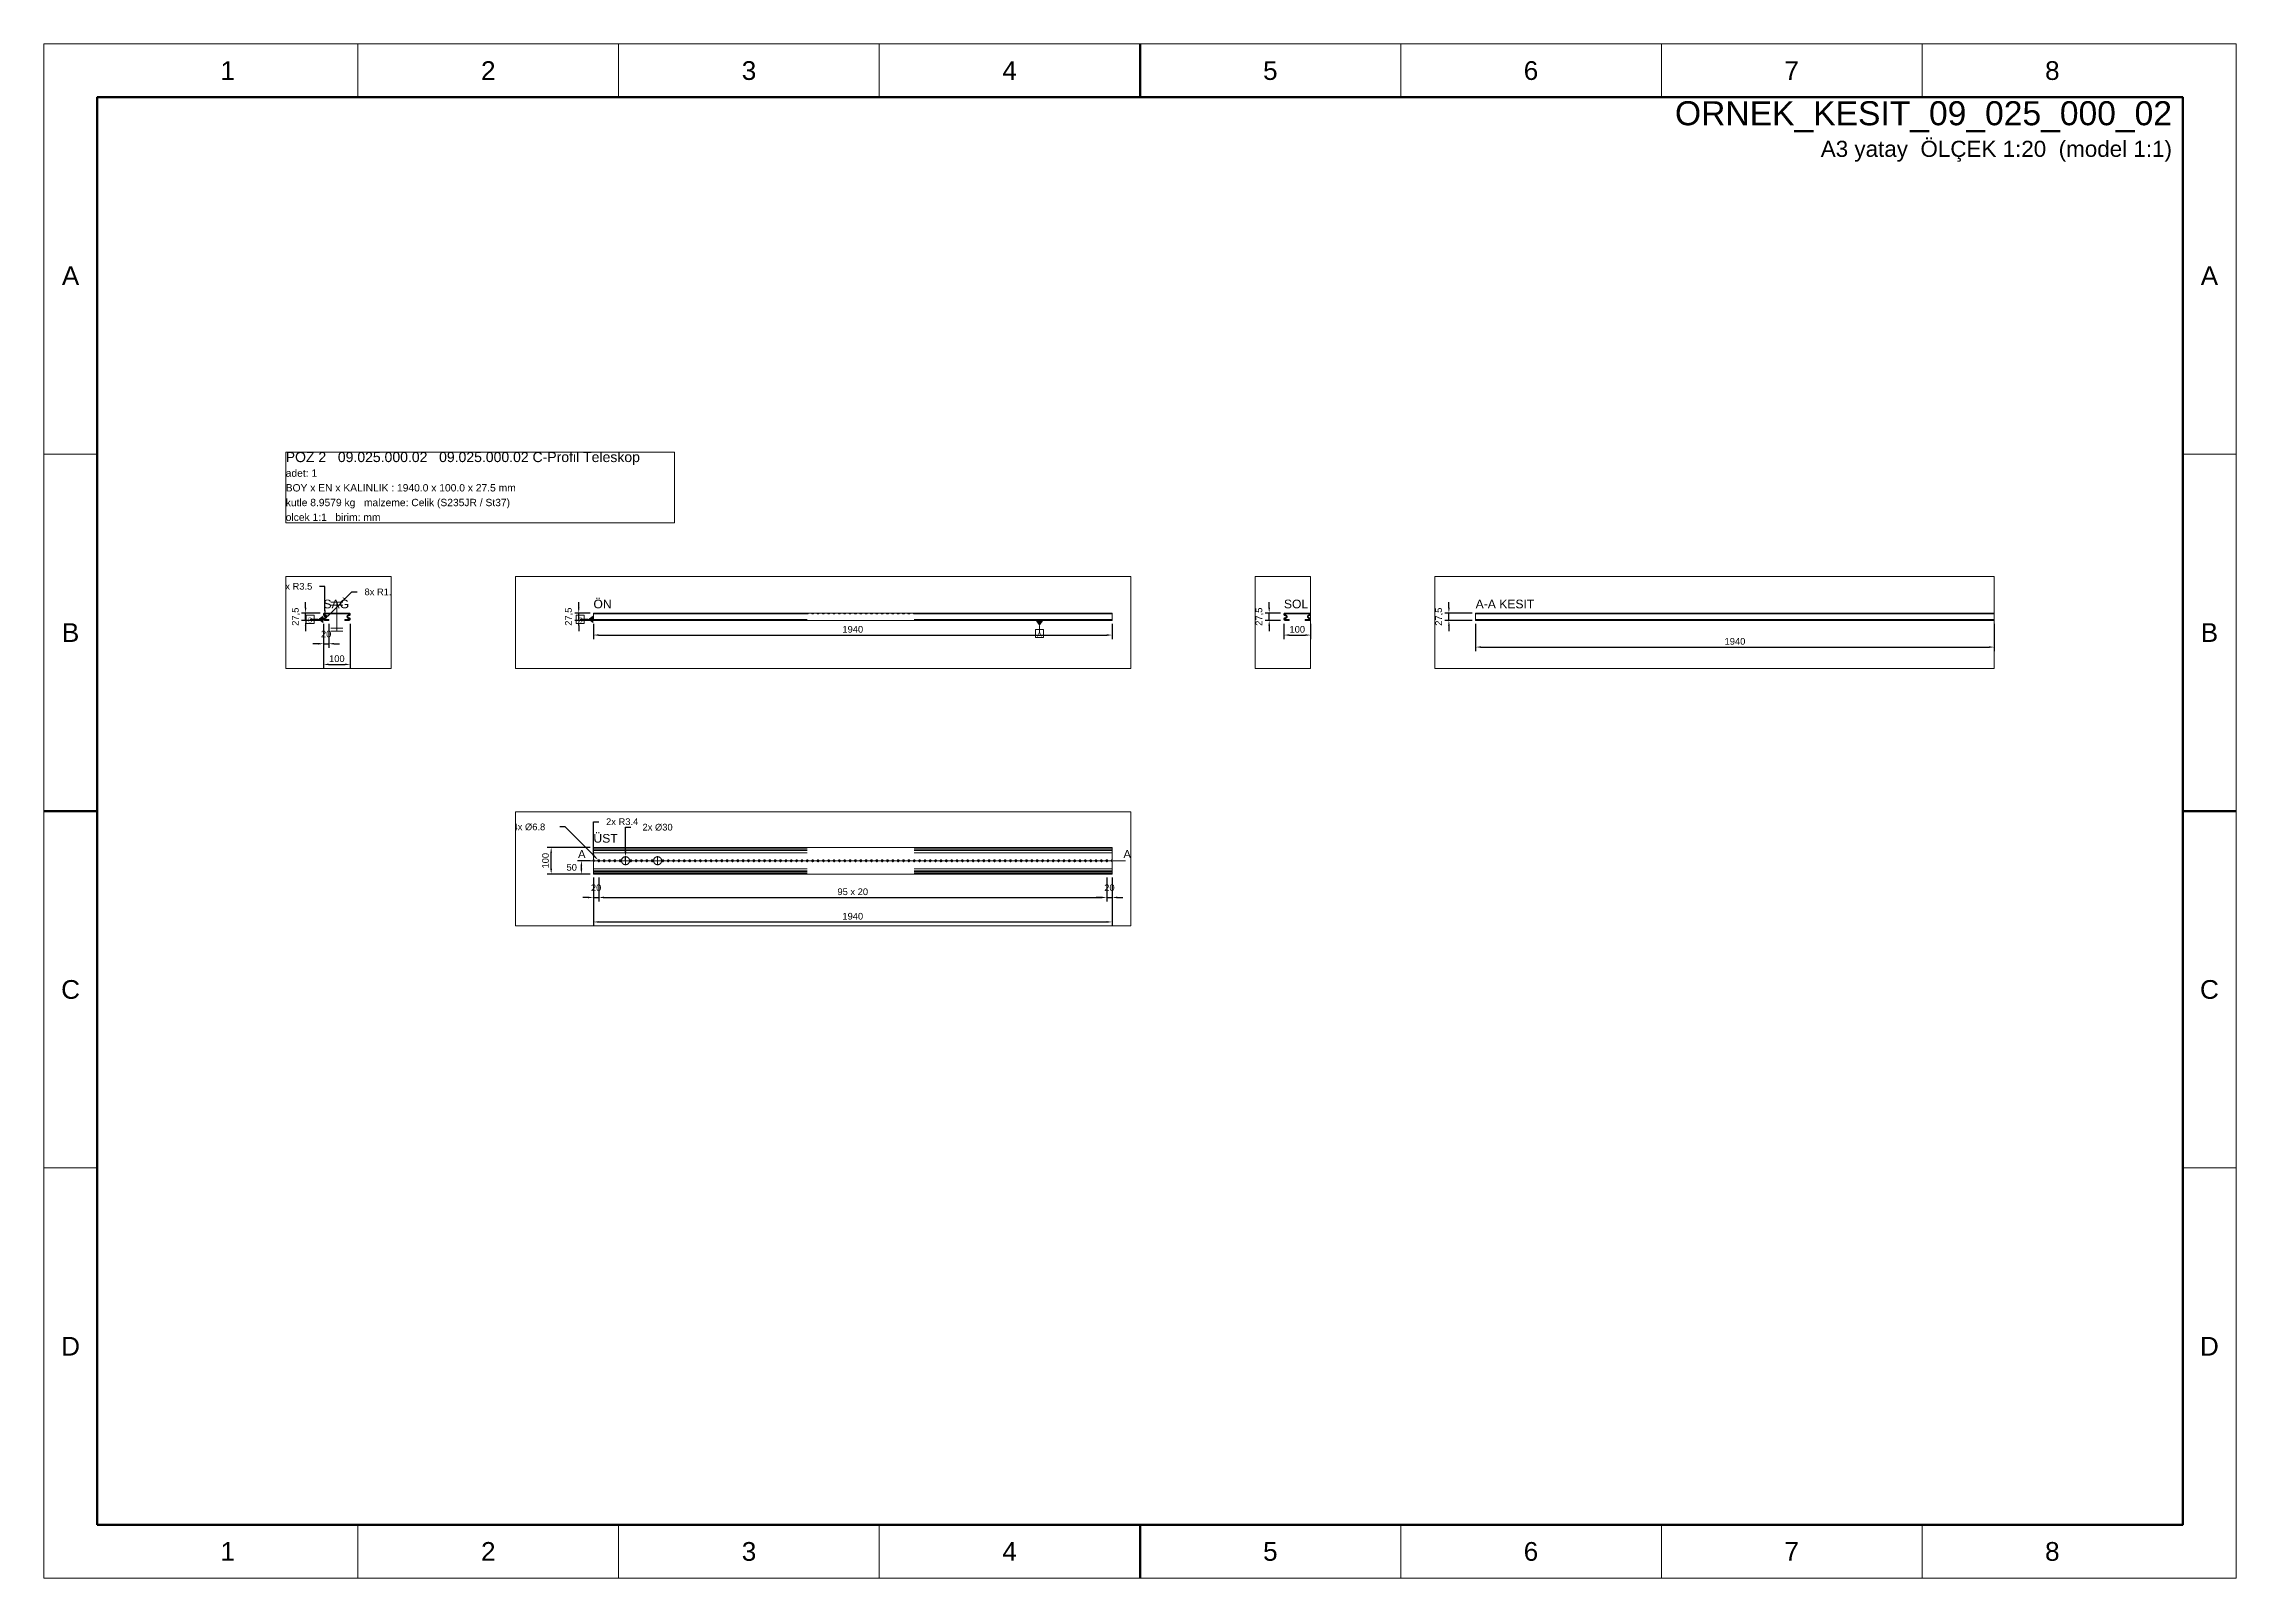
# Paper-space layout 'PAFTA' of a CAD drawing. Header units: millimetres. Extents: x 5 to 415, y 5 to 292.
# The model-space entities are those that its viewports show. They can reach past a viewport. Long polylines and large blocks are cut down to what shows.
import ezdxf
from ezdxf.enums import TextEntityAlignment as Align

# ---------------------------------------------------------------- set-up
doc = ezdxf.new("R2010")
doc.units = ezdxf.units.MM
doc.linetypes.add('EKSENCIZGI', pattern=[12, 8, -2, 0, -2])
doc.linetypes.add('KESIK', pattern=[3, 2, -1])
for name, color, linetype, lineweight in [('EKSEN', 1, 'EKSENCIZGI', 9), ('GIZLI', 8, 'KESIK', 9), ('GORUNEN', 7, 'Continuous', 9), ('OLCU', 4, 'Continuous', 9), ('TARAMA', 5, 'Continuous', 9), ('YAZI', 3, 'Continuous', 9)]:
    doc.layers.add(name, color=color, linetype=linetype, lineweight=lineweight)
for name, color, linetype in [('PAFTA_BILGI', 7, 'Continuous'), ('PAFTA_BOLGE', 7, 'Continuous'), ('PAFTA_CERCEVE', 7, 'Continuous')]:
    doc.layers.add(name, color=color, linetype=linetype)
doc.styles.add('PI3D', font='arial.ttf')
doc.dimstyles.new('PF_MM', dxfattribs={"dimtxt": 25, "dimasz": 20, "dimexe": 15, "dimexo": 12.5, "dimgap": 8.75, "dimtad": 1, "dimdec": 1, "dimtxsty": 'PI3D', "dimcen": 2.5, "dimclrd": 4, "dimclre": 4, "dimclrt": 3, "dimazin": 3, "dimtfac": 1, "dimtmove": 0, "dimatfit": 3})

psp = doc.layouts.new('PAFTA')

# ---------------------------------------------------------------- texts
at = {"layer": 'PAFTA_BILGI', "lineweight": 35, "style": 'PI3D'}
psp.add_text('ORNEK_KESIT_09_025_000_02', height=4.5, dxfattribs=at).set_placement((403, 275.42), align=Align.BOTTOM_RIGHT)
at = {"layer": 'PAFTA_BILGI', "lineweight": 13, "style": 'PI3D'}
psp.add_text('A3 yatay  ÖLÇEK 1:20  (model 1:1)', height=3, dxfattribs=at).set_placement((403, 269.96), align=Align.BOTTOM_RIGHT)
at = {"layer": 'PAFTA_BOLGE', "lineweight": 13, "style": 'PI3D'}
for s, p in [('1', (39.38, 287)), ('2', (88.12, 287)), ('3', (136.88, 287)), ('4', (185.62, 287)), ('5', (234.38, 287)), ('6', (283.12, 287)), ('7', (331.88, 287)), ('8', (380.62, 287)), ('A', (10, 248.62)), ('A', (410, 248.62)), ('B', (10, 181.88)), ('B', (410, 181.88)), ('C', (10, 115.12)), ('C', (410, 115.12)), ('D', (10, 48.38)), ('D', (410, 48.38)), ('1', (39.38, 10)), ('2', (88.12, 10)), ('3', (136.88, 10)), ('4', (185.62, 10)), ('5', (234.38, 10)), ('6', (283.12, 10)), ('7', (331.88, 10)), ('8', (380.62, 10))]:
    psp.add_text(s, height=3.5, dxfattribs=at).set_placement(p, align=Align.MIDDLE_CENTER)

msp = doc.modelspace()

# ---------------------------------------------------------------- texts
at = {"layer": 'OLCU', "style": 'PI3D'}
for s, p in [('B', (-701.97, -7.72)), ('C', (-58.12, -7.72)), ('A', (1659.95, -61.07))]:
    msp.add_text(s, height=18, dxfattribs=at).set_placement(p)
at = {"layer": 'YAZI', "style": 'PI3D'}
for s, height, p in [('POZ 2   09.025.000.02   09.025.000.02 C-Profil Teleskop', 37.5, (-769, 516.69)), ('adet: 1', 27.5, (-769, 461.69)), ('BOY x EN x KALINLIK : 1940.0 x 100.0 x 27.5 mm', 27.5, (-769, 406.69)), ('kutle 8.9579 kg   malzeme: Celik (S235JR / St37)', 27.5, (-769, 351.69)), ('olcek 1:1   birim: mm', 27.5, (-769, 296.69)), ('SAĞ', 32.5, (-644, 45)), ('ÖN', 32.5, (0, 45)), ('SOL', 32.5, (2484, 45)), ('A-A KESIT', 32.5, (3128, 45)), ('ÜST', 32.5, (0, -526.5)), ('A', 30, (-57.5, -584)), ('A', 30, (1982.5, -584))]:
    msp.add_text(s, height=height, dxfattribs=at).set_placement(p)

# ---------------------------------------------------------------- blocks, each defined once
blk = doc.blocks.new('_CLOSEDFILLED')
at = {"color": 0, "linetype": 'BYBLOCK'}
blk.add_solid([(-1, 0.16), (0, 0), (-1, -0.16)], dxfattribs=at)
blk = doc.blocks.new('*D8')
at = {"color": 4}
for p, q in [((-12.5, -594), (-60, -594)), ((-12.5, -644), (-60, -644)), ((-45, -624), (-45, -614))]:
    blk.add_line(p, q, dxfattribs=at)
at = {"layer": 'Defpoints'}
for p in [(-45, -644), (0, -594), (0, -644)]:
    blk.add_point(p, dxfattribs=at)
at = {"layer": 'OLCU', "color": 4, "xscale": 20, "yscale": 20}
for p, rotation in [((-45, -594), 90), ((-45, -644), 270)]:
    blk.add_blockref('_CLOSEDFILLED', p, dxfattribs=dict(at, rotation=rotation))
at = {"layer": 'OLCU', "color": 3, "insert": (-81.2, -619), "char_height": 25, "attachment_point": 5, "style": 'PI3D'}
blk.add_mtext('50', dxfattribs=at)
blk = doc.blocks.new('*D18')
at = {"color": 4}
for p, q in [((120, -559), (120, -469)), ((120, -469), (140, -469)), ((120, -594), (120, -579))]:
    blk.add_line(p, q, dxfattribs=at)
at = {"layer": 'Defpoints'}
for p in [(120, -579), (120, -594)]:
    blk.add_point(p, dxfattribs=at)
at = {"layer": 'OLCU', "color": 4, "xscale": 20, "yscale": 20, "rotation": 270}
blk.add_blockref('_CLOSEDFILLED', (120, -579), dxfattribs=at)
at = {"layer": 'OLCU', "color": 3, "insert": (240, -469), "char_height": 25, "attachment_point": 5, "style": 'PI3D'}
blk.add_mtext('2x %%c30', dxfattribs=at)
blk = doc.blocks.new('*D20')
at = {"color": 4}
for p, q in [((0, -570.6), (0, -448.1)), ((0, -448.1), (20, -448.1)), ((0, -594), (0, -590.6))]:
    blk.add_line(p, q, dxfattribs=at)
at = {"layer": 'Defpoints'}
for p in [(0, -590.6), (0, -594)]:
    blk.add_point(p, dxfattribs=at)
at = {"layer": 'OLCU', "color": 4, "xscale": 20, "yscale": 20, "rotation": 270}
blk.add_blockref('_CLOSEDFILLED', (0, -590.6), dxfattribs=at)
at = {"layer": 'OLCU', "color": 3, "insert": (107.5, -448.1), "char_height": 25, "attachment_point": 5, "style": 'PI3D'}
blk.add_mtext('2x R3.4', dxfattribs=at)

# ---------------------------------------------------------------- dimensions: what is measured, and where the dimension line sits
at = {"layer": 'OLCU'}
for center, radius, location, text in [((-638.5, 13.75), 3.5, (-638.5, 127.25), '2x R3.5'), ((-639.5, 4.5), 1.5, (-537.68, 106.32), '8x R1.5')]:
    msp.add_radius_dim(center=center, radius=radius, location=location, text=text, dimstyle='PF_MM', override={"dimgap": 7.5, "dimtad": 0, "dimtih": 1, "dimtoh": 1, "dimtix": 0, "dimtofl": 1, "dimtmove": 1, "dimatfit": 3}, dxfattribs=at).render()
for base, p1, p2 in [((-710.82, 0), (-644, 0), (-644, 27.5)), ((-55, 0), (0, 0), (0, 27.5)), ((2429, 0), (2484, 0), (2484, 27.5)), ((3028, 0), (3128, 0), (3128, 27.5)), ((-158.07, -644), (0, -644), (0, -544))]:
    msp.add_linear_dim(base=base, p1=p1, p2=p2, angle=90, dimstyle='PF_MM', dxfattribs=at).render()
for base, p1, p2 in [((-644, -87.5), (-644, 0), (-624, 0)), ((0, -731.5), (0, -644), (20, -644)), ((1920, -731.5), (1920, -644), (1940, -644))]:
    msp.add_linear_dim(base=base, p1=p1, p2=p2, dimstyle='PF_MM', override={"dimtih": 1, "dimtoh": 1, "dimtmove": 1, "dimatfit": 3}, dxfattribs=at).render()
for base, p1, p2 in [((-644, -164.82), (-644, 0), (-544, 0)), ((0, -55), (0, 0), (1940, 0)), ((2484, -55), (2484, 0), (2584, 0)), ((3128, -100), (3128, 0), (5068, 0)), ((0, -823.07), (0, -644), (1940, -644))]:
    msp.add_linear_dim(base=base, p1=p1, p2=p2, dimstyle='PF_MM', dxfattribs=at).render()
msp.add_diameter_dim(center=(20, -594), radius=3.4, location=(-106.15, -467.85), text='94x %%c6.8', dimstyle='PF_MM', override={"dimgap": 7.5, "dimtad": 0, "dimtih": 1, "dimtoh": 1, "dimtix": 0, "dimtofl": 1, "dimtmove": 1, "dimatfit": 3}, dxfattribs=at).render()
dim = msp.add_radius_dim(center=(0, -594), mpoint=(0, -590.6), text='2x R3.4', dimstyle='PF_MM', override={"dimgap": 7.5, "dimtad": 0, "dimtih": 1, "dimtoh": 1, "dimtix": 0, "dimtofl": 1, "dimtmove": 1, "dimatfit": 3}, dxfattribs=at)
dim.commit()
dim.dimension.update_dxf_attribs({"geometry": '*D20', "text_midpoint": (0, -448.1), "dimtype": 164})
dim = msp.add_diameter_dim_2p(p1=(120, -609), p2=(120, -579), text='2x %%c30', dimstyle='PF_MM', override={"dimgap": 7.5, "dimtad": 0, "dimtih": 1, "dimtoh": 1, "dimtix": 0, "dimtofl": 1, "dimtmove": 1, "dimatfit": 3}, dxfattribs=at)
dim.commit()
dim.dimension.update_dxf_attribs({"geometry": '*D18', "text_midpoint": (120, -469), "dimtype": 163})
dim = msp.add_linear_dim(base=(-45, -644), p1=(0, -644), p2=(0, -594), angle=90, dimstyle='PF_MM', override={"dimtih": 1, "dimtoh": 1, "dimtmove": 1, "dimatfit": 3}, dxfattribs=at)
dim.commit()
dim.dimension.update_dxf_attribs({"geometry": '*D8', "text_midpoint": (-81.25, -619)})
msp.add_linear_dim(base=(20, -731.5), p1=(20, -644), p2=(1920, -644), text='95 x 20', dimstyle='PF_MM', override={"dimtih": 1, "dimtoh": 1, "dimtmove": 1, "dimatfit": 3}, dxfattribs=at).render()

# ---------------------------------------------------------------- hatches: boundary and pattern name
at = {"layer": 'TARAMA'}
h = msp.add_hatch(dxfattribs=at)
h.set_pattern_fill('ANSI31')
h.paths.add_polyline_path([(3131.4, 27.5), (3131.4, 24.5), (3131.4, 24.5), (3144.6, 24.5), (3144.6, 24.5), (3144.6, 27.5), (3144.6, 27.5), (3131.4, 27.5)])
h = msp.add_hatch(dxfattribs=at)
h.set_pattern_fill('ANSI31')
h.paths.add_polyline_path([(3164.6, 27.5), (3151.4, 27.5), (3151.4, 27.5), (3151.4, 24.5), (3151.4, 24.5), (3164.6, 24.5), (3164.6, 24.5), (3164.6, 27.5)])
h = msp.add_hatch(dxfattribs=at)
h.set_pattern_fill('ANSI31')
h.paths.add_polyline_path([(3171.4, 27.5), (3171.4, 24.5), (3171.4, 24.5), (3184.6, 24.5), (3184.6, 24.5), (3184.6, 27.5), (3184.6, 27.5), (3171.4, 27.5)])
h = msp.add_hatch(dxfattribs=at)
h.set_pattern_fill('ANSI31')
h.paths.add_polyline_path([(3204.6, 27.5), (3191.4, 27.5), (3191.4, 27.5), (3191.4, 24.5), (3191.4, 24.5), (3204.6, 24.5), (3204.6, 24.5), (3204.6, 27.5)])
h = msp.add_hatch(dxfattribs=at)
h.set_pattern_fill('ANSI31')
h.paths.add_polyline_path([(3211.4, 27.5), (3211.4, 24.5), (3211.4, 24.5), (3224.6, 24.5), (3224.6, 24.5), (3224.6, 27.5), (3224.6, 27.5), (3211.4, 27.5)])
h = msp.add_hatch(dxfattribs=at)
h.set_pattern_fill('ANSI31')
h.paths.add_polyline_path([(3231.4, 27.5), (3231.4, 24.5), (3231.4, 24.5), (3233, 24.5), (3233, 24.5), (3233, 27.5), (3233, 27.5), (3231.4, 27.5)])
h = msp.add_hatch(dxfattribs=at)
h.set_pattern_fill('ANSI31')
h.paths.add_polyline_path([(3264.6, 27.5), (3263, 27.5), (3263, 27.5), (3263, 24.5), (3263, 24.5), (3264.6, 24.5), (3264.6, 24.5), (3264.6, 27.5)])
h = msp.add_hatch(dxfattribs=at)
h.set_pattern_fill('ANSI31')
h.paths.add_polyline_path([(3271.4, 27.5), (3271.4, 24.5), (3271.4, 24.5), (3284.6, 24.5), (3284.6, 24.5), (3284.6, 27.5), (3284.6, 27.5), (3271.4, 27.5)])
h = msp.add_hatch(dxfattribs=at)
h.set_pattern_fill('ANSI31')
h.paths.add_polyline_path([(3291.4, 27.5), (3291.4, 24.5), (3291.4, 24.5), (3304.6, 24.5), (3304.6, 24.5), (3304.6, 27.5), (3304.6, 27.5), (3291.4, 27.5)])
h = msp.add_hatch(dxfattribs=at)
h.set_pattern_fill('ANSI31')
h.paths.add_polyline_path([(3311.4, 27.5), (3311.4, 24.5), (3311.4, 24.5), (3324.6, 24.5), (3324.6, 24.5), (3324.6, 27.5), (3324.6, 27.5), (3311.4, 27.5)])
h = msp.add_hatch(dxfattribs=at)
h.set_pattern_fill('ANSI31')
h.paths.add_polyline_path([(3331.4, 27.5), (3331.4, 24.5), (3331.4, 24.5), (3344.6, 24.5), (3344.6, 24.5), (3344.6, 27.5), (3344.6, 27.5), (3331.4, 27.5)])
h = msp.add_hatch(dxfattribs=at)
h.set_pattern_fill('ANSI31')
h.paths.add_polyline_path([(3351.4, 27.5), (3351.4, 24.5), (3351.4, 24.5), (3353, 24.5), (3353, 24.5), (3353, 27.5), (3353, 27.5), (3351.4, 27.5)])
h = msp.add_hatch(dxfattribs=at)
h.set_pattern_fill('ANSI31')
h.paths.add_polyline_path([(3384.6, 27.5), (3383, 27.5), (3383, 27.5), (3383, 24.5), (3383, 24.5), (3384.6, 24.5), (3384.6, 24.5), (3384.6, 27.5)])
h = msp.add_hatch(dxfattribs=at)
h.set_pattern_fill('ANSI31')
h.paths.add_polyline_path([(3391.4, 27.5), (3391.4, 24.5), (3391.4, 24.5), (3404.6, 24.5), (3404.6, 24.5), (3404.6, 27.5), (3404.6, 27.5), (3391.4, 27.5)])
h = msp.add_hatch(dxfattribs=at)
h.set_pattern_fill('ANSI31')
h.paths.add_polyline_path([(3411.4, 27.5), (3411.4, 24.5), (3411.4, 24.5), (3424.6, 24.5), (3424.6, 24.5), (3424.6, 27.5), (3424.6, 27.5), (3411.4, 27.5)])
h = msp.add_hatch(dxfattribs=at)
h.set_pattern_fill('ANSI31')
h.paths.add_polyline_path([(3431.4, 27.5), (3431.4, 24.5), (3431.4, 24.5), (3444.6, 24.5), (3444.6, 24.5), (3444.6, 27.5), (3444.6, 27.5), (3431.4, 27.5)])
h = msp.add_hatch(dxfattribs=at)
h.set_pattern_fill('ANSI31')
h.paths.add_polyline_path([(3451.4, 27.5), (3451.4, 24.5), (3451.4, 24.5), (3464.6, 24.5), (3464.6, 24.5), (3464.6, 27.5), (3464.6, 27.5), (3451.4, 27.5)])
h = msp.add_hatch(dxfattribs=at)
h.set_pattern_fill('ANSI31')
h.paths.add_polyline_path([(3471.4, 27.5), (3471.4, 24.5), (3471.4, 24.5), (3484.6, 24.5), (3484.6, 24.5), (3484.6, 27.5), (3484.6, 27.5), (3471.4, 27.5)])
h = msp.add_hatch(dxfattribs=at)
h.set_pattern_fill('ANSI31')
h.paths.add_polyline_path([(3491.4, 27.5), (3491.4, 24.5), (3491.4, 24.5), (3504.6, 24.5), (3504.6, 24.5), (3504.6, 27.5), (3504.6, 27.5), (3491.4, 27.5)])
h = msp.add_hatch(dxfattribs=at)
h.set_pattern_fill('ANSI31')
h.paths.add_polyline_path([(3511.4, 27.5), (3511.4, 24.5), (3511.4, 24.5), (3524.6, 24.5), (3524.6, 24.5), (3524.6, 27.5), (3524.6, 27.5), (3511.4, 27.5)])
h = msp.add_hatch(dxfattribs=at)
h.set_pattern_fill('ANSI31')
h.paths.add_polyline_path([(3531.4, 27.5), (3531.4, 24.5), (3531.4, 24.5), (3544.6, 24.5), (3544.6, 24.5), (3544.6, 27.5), (3544.6, 27.5), (3531.4, 27.5)])
h = msp.add_hatch(dxfattribs=at)
h.set_pattern_fill('ANSI31')
h.paths.add_polyline_path([(3551.4, 27.5), (3551.4, 24.5), (3551.4, 24.5), (3564.6, 24.5), (3564.6, 24.5), (3564.6, 27.5), (3564.6, 27.5), (3551.4, 27.5)])
h = msp.add_hatch(dxfattribs=at)
h.set_pattern_fill('ANSI31')
h.paths.add_polyline_path([(3571.4, 27.5), (3571.4, 24.5), (3571.4, 24.5), (3584.6, 24.5), (3584.6, 24.5), (3584.6, 27.5), (3584.6, 27.5), (3571.4, 27.5)])
h = msp.add_hatch(dxfattribs=at)
h.set_pattern_fill('ANSI31')
h.paths.add_polyline_path([(3591.4, 27.5), (3591.4, 24.5), (3591.4, 24.5), (3604.6, 24.5), (3604.6, 24.5), (3604.6, 27.5), (3604.6, 27.5), (3591.4, 27.5)])
h = msp.add_hatch(dxfattribs=at)
h.set_pattern_fill('ANSI31')
h.paths.add_polyline_path([(3611.4, 27.5), (3611.4, 24.5), (3611.4, 24.5), (3624.6, 24.5), (3624.6, 24.5), (3624.6, 27.5), (3624.6, 27.5), (3611.4, 27.5)])
h = msp.add_hatch(dxfattribs=at)
h.set_pattern_fill('ANSI31')
h.paths.add_polyline_path([(3631.4, 27.5), (3631.4, 24.5), (3631.4, 24.5), (3644.6, 24.5), (3644.6, 24.5), (3644.6, 27.5), (3644.6, 27.5), (3631.4, 27.5)])
h = msp.add_hatch(dxfattribs=at)
h.set_pattern_fill('ANSI31')
h.paths.add_polyline_path([(3651.4, 27.5), (3651.4, 24.5), (3651.4, 24.5), (3664.6, 24.5), (3664.6, 24.5), (3664.6, 27.5), (3664.6, 27.5), (3651.4, 27.5)])
h = msp.add_hatch(dxfattribs=at)
h.set_pattern_fill('ANSI31')
h.paths.add_polyline_path([(3671.4, 27.5), (3671.4, 24.5), (3671.4, 24.5), (3684.6, 24.5), (3684.6, 24.5), (3684.6, 27.5), (3684.6, 27.5), (3671.4, 27.5)])
h = msp.add_hatch(dxfattribs=at)
h.set_pattern_fill('ANSI31')
h.paths.add_polyline_path([(3691.4, 27.5), (3691.4, 24.5), (3691.4, 24.5), (3704.6, 24.5), (3704.6, 24.5), (3704.6, 27.5), (3704.6, 27.5), (3691.4, 27.5)])
h = msp.add_hatch(dxfattribs=at)
h.set_pattern_fill('ANSI31')
h.paths.add_polyline_path([(3711.4, 27.5), (3711.4, 24.5), (3711.4, 24.5), (3724.6, 24.5), (3724.6, 24.5), (3724.6, 27.5), (3724.6, 27.5), (3711.4, 27.5)])
h = msp.add_hatch(dxfattribs=at)
h.set_pattern_fill('ANSI31')
h.paths.add_polyline_path([(3731.4, 27.5), (3731.4, 24.5), (3731.4, 24.5), (3744.6, 24.5), (3744.6, 24.5), (3744.6, 27.5), (3744.6, 27.5), (3731.4, 27.5)])
h = msp.add_hatch(dxfattribs=at)
h.set_pattern_fill('ANSI31')
h.paths.add_polyline_path([(3751.4, 27.5), (3751.4, 24.5), (3751.4, 24.5), (3764.6, 24.5), (3764.6, 24.5), (3764.6, 27.5), (3764.6, 27.5), (3751.4, 27.5)])
h = msp.add_hatch(dxfattribs=at)
h.set_pattern_fill('ANSI31')
h.paths.add_polyline_path([(3771.4, 27.5), (3771.4, 24.5), (3771.4, 24.5), (3784.6, 24.5), (3784.6, 24.5), (3784.6, 27.5), (3784.6, 27.5), (3771.4, 27.5)])
h = msp.add_hatch(dxfattribs=at)
h.set_pattern_fill('ANSI31')
h.paths.add_polyline_path([(3791.4, 27.5), (3791.4, 24.5), (3791.4, 24.5), (3804.6, 24.5), (3804.6, 24.5), (3804.6, 27.5), (3804.6, 27.5), (3791.4, 27.5)])
h = msp.add_hatch(dxfattribs=at)
h.set_pattern_fill('ANSI31')
h.paths.add_polyline_path([(3811.4, 27.5), (3811.4, 24.5), (3811.4, 24.5), (3824.6, 24.5), (3824.6, 24.5), (3824.6, 27.5), (3824.6, 27.5), (3811.4, 27.5)])
h = msp.add_hatch(dxfattribs=at)
h.set_pattern_fill('ANSI31')
h.paths.add_polyline_path([(3831.4, 27.5), (3831.4, 24.5), (3831.4, 24.5), (3844.6, 24.5), (3844.6, 24.5), (3844.6, 27.5), (3844.6, 27.5), (3831.4, 27.5)])
h = msp.add_hatch(dxfattribs=at)
h.set_pattern_fill('ANSI31')
h.paths.add_polyline_path([(3851.4, 27.5), (3851.4, 24.5), (3851.4, 24.5), (3864.6, 24.5), (3864.6, 24.5), (3864.6, 27.5), (3864.6, 27.5), (3851.4, 27.5)])
h = msp.add_hatch(dxfattribs=at)
h.set_pattern_fill('ANSI31')
h.paths.add_polyline_path([(3871.4, 27.5), (3871.4, 24.5), (3871.4, 24.5), (3884.6, 24.5), (3884.6, 24.5), (3884.6, 27.5), (3884.6, 27.5), (3871.4, 27.5)])
h = msp.add_hatch(dxfattribs=at)
h.set_pattern_fill('ANSI31')
h.paths.add_polyline_path([(3891.4, 27.5), (3891.4, 24.5), (3891.4, 24.5), (3904.6, 24.5), (3904.6, 24.5), (3904.6, 27.5), (3904.6, 27.5), (3891.4, 27.5)])
h = msp.add_hatch(dxfattribs=at)
h.set_pattern_fill('ANSI31')
h.paths.add_polyline_path([(3911.4, 27.5), (3911.4, 24.5), (3911.4, 24.5), (3924.6, 24.5), (3924.6, 24.5), (3924.6, 27.5), (3924.6, 27.5), (3911.4, 27.5)])
h = msp.add_hatch(dxfattribs=at)
h.set_pattern_fill('ANSI31')
h.paths.add_polyline_path([(3931.4, 27.5), (3931.4, 24.5), (3931.4, 24.5), (3944.6, 24.5), (3944.6, 24.5), (3944.6, 27.5), (3944.6, 27.5), (3931.4, 27.5)])
h = msp.add_hatch(dxfattribs=at)
h.set_pattern_fill('ANSI31')
h.paths.add_polyline_path([(3951.4, 27.5), (3951.4, 24.5), (3951.4, 24.5), (3964.6, 24.5), (3964.6, 24.5), (3964.6, 27.5), (3964.6, 27.5), (3951.4, 27.5)])
h = msp.add_hatch(dxfattribs=at)
h.set_pattern_fill('ANSI31')
h.paths.add_polyline_path([(3971.4, 27.5), (3971.4, 24.5), (3971.4, 24.5), (3984.6, 24.5), (3984.6, 24.5), (3984.6, 27.5), (3984.6, 27.5), (3971.4, 27.5)])
h = msp.add_hatch(dxfattribs=at)
h.set_pattern_fill('ANSI31')
h.paths.add_polyline_path([(3991.4, 27.5), (3991.4, 24.5), (3991.4, 24.5), (4004.6, 24.5), (4004.6, 24.5), (4004.6, 27.5), (4004.6, 27.5), (3991.4, 27.5)])
h = msp.add_hatch(dxfattribs=at)
h.set_pattern_fill('ANSI31')
h.paths.add_polyline_path([(4011.4, 27.5), (4011.4, 24.5), (4011.4, 24.5), (4024.6, 24.5), (4024.6, 24.5), (4024.6, 27.5), (4024.6, 27.5), (4011.4, 27.5)])
h = msp.add_hatch(dxfattribs=at)
h.set_pattern_fill('ANSI31')
h.paths.add_polyline_path([(4031.4, 27.5), (4031.4, 24.5), (4031.4, 24.5), (4044.6, 24.5), (4044.6, 24.5), (4044.6, 27.5), (4044.6, 27.5), (4031.4, 27.5)])
h = msp.add_hatch(dxfattribs=at)
h.set_pattern_fill('ANSI31')
h.paths.add_polyline_path([(4051.4, 27.5), (4051.4, 24.5), (4051.4, 24.5), (4064.6, 24.5), (4064.6, 24.5), (4064.6, 27.5), (4064.6, 27.5), (4051.4, 27.5)])
h = msp.add_hatch(dxfattribs=at)
h.set_pattern_fill('ANSI31')
h.paths.add_polyline_path([(4071.4, 27.5), (4071.4, 24.5), (4071.4, 24.5), (4084.6, 24.5), (4084.6, 24.5), (4084.6, 27.5), (4084.6, 27.5), (4071.4, 27.5)])
h = msp.add_hatch(dxfattribs=at)
h.set_pattern_fill('ANSI31')
h.paths.add_polyline_path([(4091.4, 27.5), (4091.4, 24.5), (4091.4, 24.5), (4104.6, 24.5), (4104.6, 24.5), (4104.6, 27.5), (4104.6, 27.5), (4091.4, 27.5)])
h = msp.add_hatch(dxfattribs=at)
h.set_pattern_fill('ANSI31')
h.paths.add_polyline_path([(4111.4, 27.5), (4111.4, 24.5), (4111.4, 24.5), (4124.6, 24.5), (4124.6, 24.5), (4124.6, 27.5), (4124.6, 27.5), (4111.4, 27.5)])
h = msp.add_hatch(dxfattribs=at)
h.set_pattern_fill('ANSI31')
h.paths.add_polyline_path([(4131.4, 27.5), (4131.4, 24.5), (4131.4, 24.5), (4144.6, 24.5), (4144.6, 24.5), (4144.6, 27.5), (4144.6, 27.5), (4131.4, 27.5)])
h = msp.add_hatch(dxfattribs=at)
h.set_pattern_fill('ANSI31')
h.paths.add_polyline_path([(4151.4, 27.5), (4151.4, 24.5), (4151.4, 24.5), (4164.6, 24.5), (4164.6, 24.5), (4164.6, 27.5), (4164.6, 27.5), (4151.4, 27.5)])
h = msp.add_hatch(dxfattribs=at)
h.set_pattern_fill('ANSI31')
h.paths.add_polyline_path([(4171.4, 27.5), (4171.4, 24.5), (4171.4, 24.5), (4184.6, 24.5), (4184.6, 24.5), (4184.6, 27.5), (4184.6, 27.5), (4171.4, 27.5)])
h = msp.add_hatch(dxfattribs=at)
h.set_pattern_fill('ANSI31')
h.paths.add_polyline_path([(4191.4, 27.5), (4191.4, 24.5), (4191.4, 24.5), (4204.6, 24.5), (4204.6, 24.5), (4204.6, 27.5), (4204.6, 27.5), (4191.4, 27.5)])
h = msp.add_hatch(dxfattribs=at)
h.set_pattern_fill('ANSI31')
h.paths.add_polyline_path([(4211.4, 27.5), (4211.4, 24.5), (4211.4, 24.5), (4224.6, 24.5), (4224.6, 24.5), (4224.6, 27.5), (4224.6, 27.5), (4211.4, 27.5)])
h = msp.add_hatch(dxfattribs=at)
h.set_pattern_fill('ANSI31')
h.paths.add_polyline_path([(4231.4, 27.5), (4231.4, 24.5), (4231.4, 24.5), (4244.6, 24.5), (4244.6, 24.5), (4244.6, 27.5), (4244.6, 27.5), (4231.4, 27.5)])
h = msp.add_hatch(dxfattribs=at)
h.set_pattern_fill('ANSI31')
h.paths.add_polyline_path([(4251.4, 27.5), (4251.4, 24.5), (4251.4, 24.5), (4264.6, 24.5), (4264.6, 24.5), (4264.6, 27.5), (4264.6, 27.5), (4251.4, 27.5)])
h = msp.add_hatch(dxfattribs=at)
h.set_pattern_fill('ANSI31')
h.paths.add_polyline_path([(4271.4, 27.5), (4271.4, 24.5), (4271.4, 24.5), (4284.6, 24.5), (4284.6, 24.5), (4284.6, 27.5), (4284.6, 27.5), (4271.4, 27.5)])
h = msp.add_hatch(dxfattribs=at)
h.set_pattern_fill('ANSI31')
h.paths.add_polyline_path([(4291.4, 27.5), (4291.4, 24.5), (4291.4, 24.5), (4304.6, 24.5), (4304.6, 24.5), (4304.6, 27.5), (4304.6, 27.5), (4291.4, 27.5)])
h = msp.add_hatch(dxfattribs=at)
h.set_pattern_fill('ANSI31')
h.paths.add_polyline_path([(4311.4, 27.5), (4311.4, 24.5), (4311.4, 24.5), (4324.6, 24.5), (4324.6, 24.5), (4324.6, 27.5), (4324.6, 27.5), (4311.4, 27.5)])
h = msp.add_hatch(dxfattribs=at)
h.set_pattern_fill('ANSI31')
h.paths.add_polyline_path([(4331.4, 27.5), (4331.4, 24.5), (4331.4, 24.5), (4344.6, 24.5), (4344.6, 24.5), (4344.6, 27.5), (4344.6, 27.5), (4331.4, 27.5)])
h = msp.add_hatch(dxfattribs=at)
h.set_pattern_fill('ANSI31')
h.paths.add_polyline_path([(4351.4, 27.5), (4351.4, 24.5), (4351.4, 24.5), (4364.6, 24.5), (4364.6, 24.5), (4364.6, 27.5), (4364.6, 27.5), (4351.4, 27.5)])
h = msp.add_hatch(dxfattribs=at)
h.set_pattern_fill('ANSI31')
h.paths.add_polyline_path([(4371.4, 27.5), (4371.4, 24.5), (4371.4, 24.5), (4384.6, 24.5), (4384.6, 24.5), (4384.6, 27.5), (4384.6, 27.5), (4371.4, 27.5)])
h = msp.add_hatch(dxfattribs=at)
h.set_pattern_fill('ANSI31')
h.paths.add_polyline_path([(4391.4, 27.5), (4391.4, 24.5), (4391.4, 24.5), (4404.6, 24.5), (4404.6, 24.5), (4404.6, 27.5), (4404.6, 27.5), (4391.4, 27.5)])
h = msp.add_hatch(dxfattribs=at)
h.set_pattern_fill('ANSI31')
h.paths.add_polyline_path([(4411.4, 27.5), (4411.4, 24.5), (4411.4, 24.5), (4424.6, 24.5), (4424.6, 24.5), (4424.6, 27.5), (4424.6, 27.5), (4411.4, 27.5)])
h = msp.add_hatch(dxfattribs=at)
h.set_pattern_fill('ANSI31')
h.paths.add_polyline_path([(4431.4, 27.5), (4431.4, 24.5), (4431.4, 24.5), (4444.6, 24.5), (4444.6, 24.5), (4444.6, 27.5), (4444.6, 27.5), (4431.4, 27.5)])
h = msp.add_hatch(dxfattribs=at)
h.set_pattern_fill('ANSI31')
h.paths.add_polyline_path([(4451.4, 27.5), (4451.4, 24.5), (4451.4, 24.5), (4464.6, 24.5), (4464.6, 24.5), (4464.6, 27.5), (4464.6, 27.5), (4451.4, 27.5)])
h = msp.add_hatch(dxfattribs=at)
h.set_pattern_fill('ANSI31')
h.paths.add_polyline_path([(4471.4, 27.5), (4471.4, 24.5), (4471.4, 24.5), (4484.6, 24.5), (4484.6, 24.5), (4484.6, 27.5), (4484.6, 27.5), (4471.4, 27.5)])
h = msp.add_hatch(dxfattribs=at)
h.set_pattern_fill('ANSI31')
h.paths.add_polyline_path([(4491.4, 27.5), (4491.4, 24.5), (4491.4, 24.5), (4504.6, 24.5), (4504.6, 24.5), (4504.6, 27.5), (4504.6, 27.5), (4491.4, 27.5)])
h = msp.add_hatch(dxfattribs=at)
h.set_pattern_fill('ANSI31')
h.paths.add_polyline_path([(4511.4, 27.5), (4511.4, 24.5), (4511.4, 24.5), (4524.6, 24.5), (4524.6, 24.5), (4524.6, 27.5), (4524.6, 27.5), (4511.4, 27.5)])
h = msp.add_hatch(dxfattribs=at)
h.set_pattern_fill('ANSI31')
h.paths.add_polyline_path([(4531.4, 27.5), (4531.4, 24.5), (4531.4, 24.5), (4544.6, 24.5), (4544.6, 24.5), (4544.6, 27.5), (4544.6, 27.5), (4531.4, 27.5)])
h = msp.add_hatch(dxfattribs=at)
h.set_pattern_fill('ANSI31')
h.paths.add_polyline_path([(4551.4, 27.5), (4551.4, 24.5), (4551.4, 24.5), (4564.6, 24.5), (4564.6, 24.5), (4564.6, 27.5), (4564.6, 27.5), (4551.4, 27.5)])
h = msp.add_hatch(dxfattribs=at)
h.set_pattern_fill('ANSI31')
h.paths.add_polyline_path([(4571.4, 27.5), (4571.4, 24.5), (4571.4, 24.5), (4584.6, 24.5), (4584.6, 24.5), (4584.6, 27.5), (4584.6, 27.5), (4571.4, 27.5)])
h = msp.add_hatch(dxfattribs=at)
h.set_pattern_fill('ANSI31')
h.paths.add_polyline_path([(4591.4, 27.5), (4591.4, 24.5), (4591.4, 24.5), (4604.6, 24.5), (4604.6, 24.5), (4604.6, 27.5), (4604.6, 27.5), (4591.4, 27.5)])
h = msp.add_hatch(dxfattribs=at)
h.set_pattern_fill('ANSI31')
h.paths.add_polyline_path([(4611.4, 27.5), (4611.4, 24.5), (4611.4, 24.5), (4624.6, 24.5), (4624.6, 24.5), (4624.6, 27.5), (4624.6, 27.5), (4611.4, 27.5)])
h = msp.add_hatch(dxfattribs=at)
h.set_pattern_fill('ANSI31')
h.paths.add_polyline_path([(4631.4, 27.5), (4631.4, 24.5), (4631.4, 24.5), (4644.6, 24.5), (4644.6, 24.5), (4644.6, 27.5), (4644.6, 27.5), (4631.4, 27.5)])
h = msp.add_hatch(dxfattribs=at)
h.set_pattern_fill('ANSI31')
h.paths.add_polyline_path([(4651.4, 27.5), (4651.4, 24.5), (4651.4, 24.5), (4664.6, 24.5), (4664.6, 24.5), (4664.6, 27.5), (4664.6, 27.5), (4651.4, 27.5)])
h = msp.add_hatch(dxfattribs=at)
h.set_pattern_fill('ANSI31')
h.paths.add_polyline_path([(4671.4, 27.5), (4671.4, 24.5), (4671.4, 24.5), (4684.6, 24.5), (4684.6, 24.5), (4684.6, 27.5), (4684.6, 27.5), (4671.4, 27.5)])
h = msp.add_hatch(dxfattribs=at)
h.set_pattern_fill('ANSI31')
h.paths.add_polyline_path([(4691.4, 27.5), (4691.4, 24.5), (4691.4, 24.5), (4704.6, 24.5), (4704.6, 24.5), (4704.6, 27.5), (4704.6, 27.5), (4691.4, 27.5)])
h = msp.add_hatch(dxfattribs=at)
h.set_pattern_fill('ANSI31')
h.paths.add_polyline_path([(4711.4, 27.5), (4711.4, 24.5), (4711.4, 24.5), (4724.6, 24.5), (4724.6, 24.5), (4724.6, 27.5), (4724.6, 27.5), (4711.4, 27.5)])
h = msp.add_hatch(dxfattribs=at)
h.set_pattern_fill('ANSI31')
h.paths.add_polyline_path([(4731.4, 27.5), (4731.4, 24.5), (4731.4, 24.5), (4744.6, 24.5), (4744.6, 24.5), (4744.6, 27.5), (4744.6, 27.5), (4731.4, 27.5)])
h = msp.add_hatch(dxfattribs=at)
h.set_pattern_fill('ANSI31')
h.paths.add_polyline_path([(4751.4, 27.5), (4751.4, 24.5), (4751.4, 24.5), (4764.6, 24.5), (4764.6, 24.5), (4764.6, 27.5), (4764.6, 27.5), (4751.4, 27.5)])
h = msp.add_hatch(dxfattribs=at)
h.set_pattern_fill('ANSI31')
h.paths.add_polyline_path([(4771.4, 27.5), (4771.4, 24.5), (4771.4, 24.5), (4784.6, 24.5), (4784.6, 24.5), (4784.6, 27.5), (4784.6, 27.5), (4771.4, 27.5)])
h = msp.add_hatch(dxfattribs=at)
h.set_pattern_fill('ANSI31')
h.paths.add_polyline_path([(4791.4, 27.5), (4791.4, 24.5), (4791.4, 24.5), (4804.6, 24.5), (4804.6, 24.5), (4804.6, 27.5), (4804.6, 27.5), (4791.4, 27.5)])
h = msp.add_hatch(dxfattribs=at)
h.set_pattern_fill('ANSI31')
h.paths.add_polyline_path([(4811.4, 27.5), (4811.4, 24.5), (4811.4, 24.5), (4824.6, 24.5), (4824.6, 24.5), (4824.6, 27.5), (4824.6, 27.5), (4811.4, 27.5)])
h = msp.add_hatch(dxfattribs=at)
h.set_pattern_fill('ANSI31')
h.paths.add_polyline_path([(4831.4, 27.5), (4831.4, 24.5), (4831.4, 24.5), (4844.6, 24.5), (4844.6, 24.5), (4844.6, 27.5), (4844.6, 27.5), (4831.4, 27.5)])
h = msp.add_hatch(dxfattribs=at)
h.set_pattern_fill('ANSI31')
h.paths.add_polyline_path([(4851.4, 27.5), (4851.4, 24.5), (4851.4, 24.5), (4864.6, 24.5), (4864.6, 24.5), (4864.6, 27.5), (4864.6, 27.5), (4851.4, 27.5)])
h = msp.add_hatch(dxfattribs=at)
h.set_pattern_fill('ANSI31')
h.paths.add_polyline_path([(4871.4, 27.5), (4871.4, 24.5), (4871.4, 24.5), (4884.6, 24.5), (4884.6, 24.5), (4884.6, 27.5), (4884.6, 27.5), (4871.4, 27.5)])
h = msp.add_hatch(dxfattribs=at)
h.set_pattern_fill('ANSI31')
h.paths.add_polyline_path([(4891.4, 27.5), (4891.4, 24.5), (4891.4, 24.5), (4904.6, 24.5), (4904.6, 24.5), (4904.6, 27.5), (4904.6, 27.5), (4891.4, 27.5)])
h = msp.add_hatch(dxfattribs=at)
h.set_pattern_fill('ANSI31')
h.paths.add_polyline_path([(4911.4, 27.5), (4911.4, 24.5), (4911.4, 24.5), (4924.6, 24.5), (4924.6, 24.5), (4924.6, 27.5), (4924.6, 27.5), (4911.4, 27.5)])
h = msp.add_hatch(dxfattribs=at)
h.set_pattern_fill('ANSI31')
h.paths.add_polyline_path([(4931.4, 27.5), (4931.4, 24.5), (4931.4, 24.5), (4944.6, 24.5), (4944.6, 24.5), (4944.6, 27.5), (4944.6, 27.5), (4931.4, 27.5)])
h = msp.add_hatch(dxfattribs=at)
h.set_pattern_fill('ANSI31')
h.paths.add_polyline_path([(4951.4, 27.5), (4951.4, 24.5), (4951.4, 24.5), (4964.6, 24.5), (4964.6, 24.5), (4964.6, 27.5), (4964.6, 27.5), (4951.4, 27.5)])
h = msp.add_hatch(dxfattribs=at)
h.set_pattern_fill('ANSI31')
h.paths.add_polyline_path([(4971.4, 27.5), (4971.4, 24.5), (4971.4, 24.5), (4984.6, 24.5), (4984.6, 24.5), (4984.6, 27.5), (4984.6, 27.5), (4971.4, 27.5)])
h = msp.add_hatch(dxfattribs=at)
h.set_pattern_fill('ANSI31')
h.paths.add_polyline_path([(4991.4, 27.5), (4991.4, 24.5), (4991.4, 24.5), (5004.6, 24.5), (5004.6, 24.5), (5004.6, 27.5), (5004.6, 27.5), (4991.4, 27.5)])
h = msp.add_hatch(dxfattribs=at)
h.set_pattern_fill('ANSI31')
h.paths.add_polyline_path([(5011.4, 27.5), (5011.4, 24.5), (5011.4, 24.5), (5024.6, 24.5), (5024.6, 24.5), (5024.6, 27.5), (5024.6, 27.5), (5011.4, 27.5)])
h = msp.add_hatch(dxfattribs=at)
h.set_pattern_fill('ANSI31')
h.paths.add_polyline_path([(5031.4, 27.5), (5031.4, 24.5), (5031.4, 24.5), (5044.6, 24.5), (5044.6, 24.5), (5044.6, 27.5), (5044.6, 27.5), (5031.4, 27.5)])
h = msp.add_hatch(dxfattribs=at)
h.set_pattern_fill('ANSI31')
h.paths.add_polyline_path([(5051.4, 27.5), (5051.4, 24.5), (5051.4, 24.5), (5064.6, 24.5), (5064.6, 24.5), (5064.6, 27.5), (5064.6, 27.5), (5051.4, 27.5)])

# ---------------------------------------------------------------- linework, layer by layer
at = {"layer": 'EKSEN'}
for p, q in [((-616.5, 67.5), (-571.5, 67.5)), ((-616.5, 56.25), (-571.5, 56.25)), ((-594, -40), (-594, 67.5)), ((-616.5, -28.75), (-571.5, -28.75)), ((-616.5, -40), (-571.5, -40)), ((-50, -594), (1990, -594)), ((15.1, -594), (24.9, -594)), ((20, -598.9), (20, -589.1)), ((35.1, -594), (44.9, -594)), ((40, -598.9), (40, -589.1)), ((55.1, -594), (64.9, -594)), ((60, -598.9), (60, -589.1)), ((75.1, -594), (84.9, -594)), ((80, -598.9), (80, -589.1)), ((95.1, -594), (104.9, -594)), ((100, -598.9), (100, -589.1)), ((103.5, -594), (136.5, -594)), ((120, -610.5), (120, -577.5)), ((135.1, -594), (144.9, -594)), ((140, -598.9), (140, -589.1)), ((155.1, -594), (164.9, -594)), ((160, -598.9), (160, -589.1)), ((175.1, -594), (184.9, -594)), ((180, -598.9), (180, -589.1)), ((195.1, -594), (204.9, -594)), ((200, -598.9), (200, -589.1)), ((215.1, -594), (224.9, -594)), ((220, -598.9), (220, -589.1)), ((223.5, -594), (256.5, -594)), ((240, -610.5), (240, -577.5)), ((255.1, -594), (264.9, -594)), ((260, -598.9), (260, -589.1)), ((275.1, -594), (284.9, -594)), ((280, -598.9), (280, -589.1)), ((295.1, -594), (304.9, -594)), ((300, -598.9), (300, -589.1)), ((315.1, -594), (324.9, -594)), ((320, -598.9), (320, -589.1)), ((335.1, -594), (344.9, -594)), ((340, -598.9), (340, -589.1)), ((355.1, -594), (364.9, -594)), ((360, -598.9), (360, -589.1)), ((375.1, -594), (384.9, -594)), ((380, -598.9), (380, -589.1)), ((395.1, -594), (404.9, -594)), ((400, -598.9), (400, -589.1)), ((415.1, -594), (424.9, -594)), ((420, -598.9), (420, -589.1)), ((435.1, -594), (444.9, -594)), ((440, -598.9), (440, -589.1)), ((455.1, -594), (464.9, -594)), ((460, -598.9), (460, -589.1)), ((475.1, -594), (484.9, -594)), ((480, -598.9), (480, -589.1)), ((495.1, -594), (504.9, -594)), ((500, -598.9), (500, -589.1)), ((515.1, -594), (524.9, -594)), ((520, -598.9), (520, -589.1)), ((535.1, -594), (544.9, -594)), ((540, -598.9), (540, -589.1)), ((555.1, -594), (564.9, -594)), ((560, -598.9), (560, -589.1)), ((575.1, -594), (584.9, -594)), ((580, -598.9), (580, -589.1)), ((595.1, -594), (604.9, -594)), ((600, -598.9), (600, -589.1)), ((615.1, -594), (624.9, -594)), ((620, -598.9), (620, -589.1)), ((635.1, -594), (644.9, -594)), ((640, -598.9), (640, -589.1)), ((655.1, -594), (664.9, -594)), ((660, -598.9), (660, -589.1)), ((675.1, -594), (684.9, -594)), ((680, -598.9), (680, -589.1)), ((695.1, -594), (704.9, -594)), ((700, -598.9), (700, -589.1)), ((715.1, -594), (724.9, -594)), ((720, -598.9), (720, -589.1)), ((735.1, -594), (744.9, -594)), ((740, -598.9), (740, -589.1)), ((755.1, -594), (764.9, -594)), ((760, -598.9), (760, -589.1)), ((775.1, -594), (784.9, -594)), ((780, -598.9), (780, -589.1)), ((795.1, -594), (804.9, -594)), ((800, -598.9), (800, -589.1)), ((815.1, -594), (824.9, -594)), ((820, -598.9), (820, -589.1)), ((835.1, -594), (844.9, -594)), ((840, -598.9), (840, -589.1)), ((855.1, -594), (864.9, -594)), ((860, -598.9), (860, -589.1)), ((875.1, -594), (884.9, -594)), ((880, -598.9), (880, -589.1)), ((895.1, -594), (904.9, -594)), ((900, -598.9), (900, -589.1)), ((915.1, -594), (924.9, -594)), ((920, -598.9), (920, -589.1)), ((935.1, -594), (944.9, -594)), ((940, -598.9), (940, -589.1)), ((955.1, -594), (964.9, -594)), ((960, -598.9), (960, -589.1)), ((975.1, -594), (984.9, -594)), ((980, -598.9), (980, -589.1)), ((995.1, -594), (1004.9, -594)), ((1000, -598.9), (1000, -589.1)), ((1015.1, -594), (1024.9, -594)), ((1020, -598.9), (1020, -589.1)), ((1035.1, -594), (1044.9, -594)), ((1040, -598.9), (1040, -589.1)), ((1055.1, -594), (1064.9, -594)), ((1060, -598.9), (1060, -589.1)), ((1075.1, -594), (1084.9, -594)), ((1080, -598.9), (1080, -589.1)), ((1095.1, -594), (1104.9, -594)), ((1100, -598.9), (1100, -589.1)), ((1115.1, -594), (1124.9, -594)), ((1120, -598.9), (1120, -589.1)), ((1135.1, -594), (1144.9, -594)), ((1140, -598.9), (1140, -589.1)), ((1155.1, -594), (1164.9, -594)), ((1160, -598.9), (1160, -589.1)), ((1175.1, -594), (1184.9, -594)), ((1180, -598.9), (1180, -589.1)), ((1195.1, -594), (1204.9, -594)), ((1200, -598.9), (1200, -589.1)), ((1215.1, -594), (1224.9, -594)), ((1220, -598.9), (1220, -589.1)), ((1235.1, -594), (1244.9, -594)), ((1240, -598.9), (1240, -589.1)), ((1255.1, -594), (1264.9, -594)), ((1260, -598.9), (1260, -589.1)), ((1275.1, -594), (1284.9, -594)), ((1280, -598.9), (1280, -589.1)), ((1295.1, -594), (1304.9, -594)), ((1300, -598.9), (1300, -589.1)), ((1315.1, -594), (1324.9, -594)), ((1320, -598.9), (1320, -589.1)), ((1335.1, -594), (1344.9, -594)), ((1340, -598.9), (1340, -589.1)), ((1355.1, -594), (1364.9, -594)), ((1360, -598.9), (1360, -589.1)), ((1375.1, -594), (1384.9, -594)), ((1380, -598.9), (1380, -589.1)), ((1395.1, -594), (1404.9, -594)), ((1400, -598.9), (1400, -589.1)), ((1415.1, -594), (1424.9, -594)), ((1420, -598.9), (1420, -589.1)), ((1435.1, -594), (1444.9, -594)), ((1440, -598.9), (1440, -589.1)), ((1455.1, -594), (1464.9, -594)), ((1460, -598.9), (1460, -589.1)), ((1475.1, -594), (1484.9, -594)), ((1480, -598.9), (1480, -589.1)), ((1495.1, -594), (1504.9, -594)), ((1500, -598.9), (1500, -589.1)), ((1515.1, -594), (1524.9, -594)), ((1520, -598.9), (1520, -589.1)), ((1535.1, -594), (1544.9, -594)), ((1540, -598.9), (1540, -589.1)), ((1555.1, -594), (1564.9, -594)), ((1560, -598.9), (1560, -589.1)), ((1575.1, -594), (1584.9, -594)), ((1580, -598.9), (1580, -589.1)), ((1595.1, -594), (1604.9, -594)), ((1600, -598.9), (1600, -589.1)), ((1615.1, -594), (1624.9, -594)), ((1620, -598.9), (1620, -589.1)), ((1635.1, -594), (1644.9, -594)), ((1640, -598.9), (1640, -589.1)), ((1655.1, -594), (1664.9, -594)), ((1660, -598.9), (1660, -589.1)), ((1675.1, -594), (1684.9, -594)), ((1680, -598.9), (1680, -589.1)), ((1695.1, -594), (1704.9, -594)), ((1700, -598.9), (1700, -589.1)), ((1715.1, -594), (1724.9, -594)), ((1720, -598.9), (1720, -589.1)), ((1735.1, -594), (1744.9, -594)), ((1740, -598.9), (1740, -589.1)), ((1755.1, -594), (1764.9, -594)), ((1760, -598.9), (1760, -589.1)), ((1775.1, -594), (1784.9, -594)), ((1780, -598.9), (1780, -589.1)), ((1795.1, -594), (1804.9, -594)), ((1800, -598.9), (1800, -589.1)), ((1815.1, -594), (1824.9, -594)), ((1820, -598.9), (1820, -589.1)), ((1835.1, -594), (1844.9, -594)), ((1840, -598.9), (1840, -589.1)), ((1855.1, -594), (1864.9, -594)), ((1860, -598.9), (1860, -589.1)), ((1875.1, -594), (1884.9, -594)), ((1880, -598.9), (1880, -589.1)), ((1895.1, -594), (1904.9, -594)), ((1900, -598.9), (1900, -589.1)), ((1915.1, -594), (1924.9, -594)), ((1920, -598.9), (1920, -589.1))]:
    msp.add_line(p, q, dxfattribs=at)
at = {"layer": 'GIZLI'}
for points in [[(-643.86, 6.42), (-643.87, 6.37)], [(-643.8, 6.63), (-643.82, 6.57)], [(-643.73, 6.84), (-643.75, 6.78)], [(-643.65, 7.05), (-643.68, 6.98)], [(-643.17, 7.91), (-643.22, 7.84), (-643.34, 7.65), (-643.45, 7.46), (-643.56, 7.26), (-643.59, 7.17)], [(-643.04, 8.08), (-643.09, 8.02)], [(-642.91, 8.25), (-642.95, 8.19)], [(-642.76, 8.41), (-642.8, 8.36)], [(-640.65, 9.66), (-640.73, 9.64), (-640.78, 9.62)], [(-636.99, 16.91), (-637.15, 16.98), (-637.3, 17.04), (-637.46, 17.09)], [(-636.84, 16.83), (-636.9, 16.86)], [(-636.69, 16.75), (-636.74, 16.78)], [(-636.55, 16.66), (-636.6, 16.69)], [(-636.09, 11.21), (-636.05, 11.25)], [(-635.97, 11.33), (-635.93, 11.37)], [(-635.86, 11.46), (-635.82, 11.51)], [(-635.75, 11.59), (-635.71, 11.64)], [(-635.65, 11.72), (-635.55, 11.86), (-635.46, 12.01), (-635.38, 12.16), (-635.31, 12.31), (-635.24, 12.47), (-635.19, 12.63), (-635.14, 12.79)], [(-635.11, 12.89), (-635.09, 12.95)], [(-635.07, 13.06), (-635.06, 13.12)], [(-635.04, 13.23), (-635.03, 13.28)], [(-635.02, 13.4), (-635.01, 13.45)], [(-609, 24.5), (-609, 27.5)], [(-609, 24.5), (-609, 27.5)], [(-579, 24.5), (-579, 27.5)], [(-579, 24.5), (-579, 27.5)], [(-552.98, 14.1), (-552.99, 14.05)], [(-552.96, 14.27), (-552.97, 14.22)], [(-552.93, 14.44), (-552.94, 14.38)], [(-552.89, 14.61), (-552.91, 14.55)], [(-552.35, 15.78), (-552.39, 15.72), (-552.49, 15.57), (-552.58, 15.42), (-552.65, 15.27), (-552.73, 15.11), (-552.79, 14.94), (-552.85, 14.78), (-552.86, 14.71)], [(-552.25, 15.91), (-552.29, 15.86)], [(-552.14, 16.04), (-552.18, 16)], [(-552.03, 16.17), (-552.07, 16.13)], [(-551.91, 16.29), (-551.95, 16.25)], [(-551.45, 10.84), (-551.41, 10.81)], [(-551.31, 10.75), (-551.26, 10.72)], [(-551.16, 10.67), (-551.1, 10.64)], [(-551.01, 10.59), (-550.95, 10.56), (-550.79, 10.5), (-550.62, 10.44), (-550.54, 10.41)], [(-547.35, 17.84), (-547.27, 17.86), (-547.22, 17.88)], [(-547.22, 9.62), (-547.27, 9.64), (-547.35, 9.66)], [(-545.24, 19.09), (-545.2, 19.14)], [(-545.2, 8.36), (-545.24, 8.41)], [(-545.09, 19.25), (-545.05, 19.31)], [(-545.05, 8.19), (-545.09, 8.25)], [(-544.96, 19.42), (-544.91, 19.48)], [(-544.91, 8.02), (-544.96, 8.08)], [(-544.83, 19.59), (-544.78, 19.66), (-544.66, 19.85), (-544.55, 20.04), (-544.44, 20.24), (-544.41, 20.33)], [(-544.41, 7.17), (-544.44, 7.26), (-544.55, 7.46), (-544.66, 7.65), (-544.78, 7.84), (-544.83, 7.91)], [(-544.35, 20.45), (-544.32, 20.52)], [(-544.32, 6.98), (-544.35, 7.05)], [(-544.27, 20.66), (-544.25, 20.72)], [(-544.25, 6.78), (-544.27, 6.84)], [(-544.2, 20.87), (-544.18, 20.93)], [(-544.18, 6.57), (-544.2, 6.63)], [(-544.14, 21.08), (-544.13, 21.13)], [(-544.13, 6.37), (-544.14, 6.42)], [(0, 24.5), (1.63, 24.5)], [(3.4, 24.5), (0, 24.5)], [(0, 24.5), (1940, 24.5)], [(0, 24.5), (1940, 24.5)], [(0, 3), (1940, 3)], [(0, 3), (1940, 3)], [(0, 3), (1940, 3)], [(0, 3), (1940, 3)], [(1.63, 24.5), (3.4, 24.5)], [(3.4, 27.5), (3.4, 24.5)], [(16.6, 27.5), (16.6, 24.5)], [(18.37, 24.5), (16.6, 24.5)], [(16.6, 24.5), (21.63, 24.5)], [(23.4, 24.5), (18.37, 24.5)], [(21.63, 24.5), (23.4, 24.5)], [(23.4, 27.5), (23.4, 24.5)], [(36.6, 27.5), (36.6, 24.5)], [(38.37, 24.5), (36.6, 24.5)], [(36.6, 24.5), (41.63, 24.5)], [(43.4, 24.5), (38.37, 24.5)], [(41.63, 24.5), (43.4, 24.5)], [(43.4, 27.5), (43.4, 24.5)], [(56.6, 27.5), (56.6, 24.5)], [(61.63, 24.5), (56.6, 24.5)], [(56.6, 24.5), (58.37, 24.5)], [(58.37, 24.5), (63.4, 24.5)], [(63.4, 24.5), (61.63, 24.5)], [(63.4, 27.5), (63.4, 24.5)], [(76.6, 27.5), (76.6, 24.5)], [(78.37, 24.5), (76.6, 24.5)], [(76.6, 24.5), (81.63, 24.5)], [(83.4, 24.5), (78.37, 24.5)], [(81.63, 24.5), (83.4, 24.5)], [(83.4, 27.5), (83.4, 24.5)], [(96.6, 27.5), (96.6, 24.5)], [(98.37, 24.5), (96.6, 24.5)], [(96.6, 24.5), (101.63, 24.5)], [(103.4, 24.5), (98.37, 24.5)], [(101.63, 24.5), (103.4, 24.5)], [(103.4, 27.5), (103.4, 24.5)], [(105, 24.5), (105, 27.5)], [(120, 24.5), (105, 24.5)], [(105, 24.5), (120, 24.5)], [(135, 24.5), (120, 24.5)], [(120, 24.5), (135, 24.5)], [(135, 24.5), (135, 27.5)], [(136.6, 27.5), (136.6, 24.5)], [(138.37, 24.5), (136.6, 24.5)], [(136.6, 24.5), (141.63, 24.5)], [(143.4, 24.5), (138.37, 24.5)], [(141.63, 24.5), (143.4, 24.5)], [(143.4, 27.5), (143.4, 24.5)], [(156.6, 27.5), (156.6, 24.5)], [(158.37, 24.5), (156.6, 24.5)], [(156.6, 24.5), (161.63, 24.5)], [(163.4, 24.5), (158.37, 24.5)], [(161.63, 24.5), (163.4, 24.5)], [(163.4, 27.5), (163.4, 24.5)], [(176.6, 27.5), (176.6, 24.5)], [(178.37, 24.5), (176.6, 24.5)], [(176.6, 24.5), (181.63, 24.5)], [(183.4, 24.5), (178.37, 24.5)], [(181.63, 24.5), (183.4, 24.5)], [(183.4, 27.5), (183.4, 24.5)], [(196.6, 27.5), (196.6, 24.5)], [(198.37, 24.5), (196.6, 24.5)], [(196.6, 24.5), (201.63, 24.5)], [(203.4, 24.5), (198.37, 24.5)], [(201.63, 24.5), (203.4, 24.5)], [(203.4, 27.5), (203.4, 24.5)], [(216.6, 27.5), (216.6, 24.5)], [(218.37, 24.5), (216.6, 24.5)], [(216.6, 24.5), (221.63, 24.5)], [(223.4, 24.5), (218.37, 24.5)], [(221.63, 24.5), (223.4, 24.5)], [(223.4, 27.5), (223.4, 24.5)], [(225, 24.5), (225, 27.5)], [(240, 24.5), (225, 24.5)], [(225, 24.5), (240, 24.5)], [(255, 24.5), (240, 24.5)], [(240, 24.5), (255, 24.5)], [(255, 24.5), (255, 27.5)], [(256.6, 27.5), (256.6, 24.5)], [(258.37, 24.5), (256.6, 24.5)], [(256.6, 24.5), (261.63, 24.5)], [(263.4, 24.5), (258.37, 24.5)], [(261.63, 24.5), (263.4, 24.5)], [(263.4, 27.5), (263.4, 24.5)], [(276.6, 27.5), (276.6, 24.5)], [(278.37, 24.5), (276.6, 24.5)], [(276.6, 24.5), (281.63, 24.5)], [(283.4, 24.5), (278.37, 24.5)], [(281.63, 24.5), (283.4, 24.5)], [(283.4, 27.5), (283.4, 24.5)], [(296.6, 27.5), (296.6, 24.5)], [(298.37, 24.5), (296.6, 24.5)], [(296.6, 24.5), (301.63, 24.5)], [(303.4, 24.5), (298.37, 24.5)], [(301.63, 24.5), (303.4, 24.5)], [(303.4, 27.5), (303.4, 24.5)], [(316.6, 27.5), (316.6, 24.5)], [(318.37, 24.5), (316.6, 24.5)], [(316.6, 24.5), (321.63, 24.5)], [(323.4, 24.5), (318.37, 24.5)], [(321.63, 24.5), (323.4, 24.5)], [(323.4, 27.5), (323.4, 24.5)], [(336.6, 27.5), (336.6, 24.5)], [(338.37, 24.5), (336.6, 24.5)], [(336.6, 24.5), (341.63, 24.5)], [(343.4, 24.5), (338.37, 24.5)], [(341.63, 24.5), (343.4, 24.5)], [(343.4, 27.5), (343.4, 24.5)], [(356.6, 27.5), (356.6, 24.5)], [(358.37, 24.5), (356.6, 24.5)], [(356.6, 24.5), (361.63, 24.5)], [(363.4, 24.5), (358.37, 24.5)], [(361.63, 24.5), (363.4, 24.5)], [(363.4, 27.5), (363.4, 24.5)], [(376.6, 27.5), (376.6, 24.5)], [(378.37, 24.5), (376.6, 24.5)], [(376.6, 24.5), (381.63, 24.5)], [(383.4, 24.5), (378.37, 24.5)], [(381.63, 24.5), (383.4, 24.5)], [(383.4, 27.5), (383.4, 24.5)], [(396.6, 27.5), (396.6, 24.5)], [(398.37, 24.5), (396.6, 24.5)], [(396.6, 24.5), (401.63, 24.5)], [(403.4, 24.5), (398.37, 24.5)], [(401.63, 24.5), (403.4, 24.5)], [(403.4, 27.5), (403.4, 24.5)], [(416.6, 27.5), (416.6, 24.5)], [(418.37, 24.5), (416.6, 24.5)], [(416.6, 24.5), (421.63, 24.5)], [(423.4, 24.5), (418.37, 24.5)], [(421.63, 24.5), (423.4, 24.5)], [(423.4, 27.5), (423.4, 24.5)], [(436.6, 27.5), (436.6, 24.5)], [(438.37, 24.5), (436.6, 24.5)], [(436.6, 24.5), (441.63, 24.5)], [(443.4, 24.5), (438.37, 24.5)], [(441.63, 24.5), (443.4, 24.5)], [(443.4, 27.5), (443.4, 24.5)], [(456.6, 27.5), (456.6, 24.5)], [(458.37, 24.5), (456.6, 24.5)], [(456.6, 24.5), (461.63, 24.5)], [(463.4, 24.5), (458.37, 24.5)], [(461.63, 24.5), (463.4, 24.5)], [(463.4, 27.5), (463.4, 24.5)], [(476.6, 27.5), (476.6, 24.5)], [(478.37, 24.5), (476.6, 24.5)], [(476.6, 24.5), (481.63, 24.5)], [(483.4, 24.5), (478.37, 24.5)], [(481.63, 24.5), (483.4, 24.5)], [(483.4, 27.5), (483.4, 24.5)], [(496.6, 27.5), (496.6, 24.5)], [(498.37, 24.5), (496.6, 24.5)], [(496.6, 24.5), (501.63, 24.5)], [(503.4, 24.5), (498.37, 24.5)], [(501.63, 24.5), (503.4, 24.5)], [(503.4, 27.5), (503.4, 24.5)], [(516.6, 27.5), (516.6, 24.5)], [(518.37, 24.5), (516.6, 24.5)], [(516.6, 24.5), (521.63, 24.5)], [(523.4, 24.5), (518.37, 24.5)], [(521.63, 24.5), (523.4, 24.5)], [(523.4, 27.5), (523.4, 24.5)], [(536.6, 27.5), (536.6, 24.5)], [(538.37, 24.5), (536.6, 24.5)], [(536.6, 24.5), (541.63, 24.5)], [(543.4, 24.5), (538.37, 24.5)], [(541.63, 24.5), (543.4, 24.5)], [(543.4, 27.5), (543.4, 24.5)], [(556.6, 27.5), (556.6, 24.5)], [(558.37, 24.5), (556.6, 24.5)], [(556.6, 24.5), (561.63, 24.5)], [(563.4, 24.5), (558.37, 24.5)], [(561.63, 24.5), (563.4, 24.5)], [(563.4, 27.5), (563.4, 24.5)], [(576.6, 27.5), (576.6, 24.5)], [(578.37, 24.5), (576.6, 24.5)], [(576.6, 24.5), (581.63, 24.5)], [(583.4, 24.5), (578.37, 24.5)], [(581.63, 24.5), (583.4, 24.5)], [(583.4, 27.5), (583.4, 24.5)], [(596.6, 27.5), (596.6, 24.5)], [(598.37, 24.5), (596.6, 24.5)], [(596.6, 24.5), (601.63, 24.5)], [(603.4, 24.5), (598.37, 24.5)], [(601.63, 24.5), (603.4, 24.5)], [(603.4, 27.5), (603.4, 24.5)], [(616.6, 27.5), (616.6, 24.5)], [(618.37, 24.5), (616.6, 24.5)], [(616.6, 24.5), (621.63, 24.5)], [(623.4, 24.5), (618.37, 24.5)], [(621.63, 24.5), (623.4, 24.5)], [(623.4, 27.5), (623.4, 24.5)], [(636.6, 27.5), (636.6, 24.5)], [(638.37, 24.5), (636.6, 24.5)], [(636.6, 24.5), (641.63, 24.5)], [(643.4, 24.5), (638.37, 24.5)], [(641.63, 24.5), (643.4, 24.5)], [(643.4, 27.5), (643.4, 24.5)], [(656.6, 27.5), (656.6, 24.5)], [(658.37, 24.5), (656.6, 24.5)], [(656.6, 24.5), (661.63, 24.5)], [(663.4, 24.5), (658.37, 24.5)], [(661.63, 24.5), (663.4, 24.5)], [(663.4, 27.5), (663.4, 24.5)], [(676.6, 27.5), (676.6, 24.5)], [(678.37, 24.5), (676.6, 24.5)], [(676.6, 24.5), (681.63, 24.5)], [(683.4, 24.5), (678.37, 24.5)], [(681.63, 24.5), (683.4, 24.5)], [(683.4, 27.5), (683.4, 24.5)], [(696.6, 27.5), (696.6, 24.5)], [(698.37, 24.5), (696.6, 24.5)], [(696.6, 24.5), (701.63, 24.5)], [(703.4, 24.5), (698.37, 24.5)], [(701.63, 24.5), (703.4, 24.5)], [(703.4, 27.5), (703.4, 24.5)], [(716.6, 27.5), (716.6, 24.5)], [(718.37, 24.5), (716.6, 24.5)], [(716.6, 24.5), (721.63, 24.5)], [(723.4, 24.5), (718.37, 24.5)], [(721.63, 24.5), (723.4, 24.5)], [(723.4, 27.5), (723.4, 24.5)], [(736.6, 27.5), (736.6, 24.5)], [(738.37, 24.5), (736.6, 24.5)], [(736.6, 24.5), (741.63, 24.5)], [(743.4, 24.5), (738.37, 24.5)], [(741.63, 24.5), (743.4, 24.5)], [(743.4, 27.5), (743.4, 24.5)], [(756.6, 27.5), (756.6, 24.5)], [(758.37, 24.5), (756.6, 24.5)], [(756.6, 24.5), (761.63, 24.5)], [(763.4, 24.5), (758.37, 24.5)], [(761.63, 24.5), (763.4, 24.5)], [(763.4, 27.5), (763.4, 24.5)], [(776.6, 27.5), (776.6, 24.5)], [(778.37, 24.5), (776.6, 24.5)], [(776.6, 24.5), (781.63, 24.5)], [(783.4, 24.5), (778.37, 24.5)], [(781.63, 24.5), (783.4, 24.5)], [(783.4, 27.5), (783.4, 24.5)], [(796.6, 27.5), (796.6, 24.5)], [(798.37, 24.5), (796.6, 24.5)], [(796.6, 24.5), (801.63, 24.5)], [(803.4, 24.5), (798.37, 24.5)], [(801.63, 24.5), (803.4, 24.5)], [(803.4, 27.5), (803.4, 24.5)], [(816.6, 27.5), (816.6, 24.5)], [(818.37, 24.5), (816.6, 24.5)], [(816.6, 24.5), (821.63, 24.5)], [(823.4, 24.5), (818.37, 24.5)], [(821.63, 24.5), (823.4, 24.5)], [(823.4, 27.5), (823.4, 24.5)], [(836.6, 27.5), (836.6, 24.5)], [(838.37, 24.5), (836.6, 24.5)], [(836.6, 24.5), (841.63, 24.5)], [(843.4, 24.5), (838.37, 24.5)], [(841.63, 24.5), (843.4, 24.5)], [(843.4, 27.5), (843.4, 24.5)], [(856.6, 27.5), (856.6, 24.5)], [(858.37, 24.5), (856.6, 24.5)], [(856.6, 24.5), (861.63, 24.5)], [(863.4, 24.5), (858.37, 24.5)], [(861.63, 24.5), (863.4, 24.5)], [(863.4, 27.5), (863.4, 24.5)], [(876.6, 27.5), (876.6, 24.5)], [(878.37, 24.5), (876.6, 24.5)], [(876.6, 24.5), (881.63, 24.5)], [(883.4, 24.5), (878.37, 24.5)], [(881.63, 24.5), (883.4, 24.5)], [(883.4, 27.5), (883.4, 24.5)], [(896.6, 27.5), (896.6, 24.5)], [(898.37, 24.5), (896.6, 24.5)], [(896.6, 24.5), (901.63, 24.5)], [(903.4, 24.5), (898.37, 24.5)], [(901.63, 24.5), (903.4, 24.5)], [(903.4, 27.5), (903.4, 24.5)], [(916.6, 27.5), (916.6, 24.5)], [(918.37, 24.5), (916.6, 24.5)], [(916.6, 24.5), (921.63, 24.5)], [(923.4, 24.5), (918.37, 24.5)], [(921.63, 24.5), (923.4, 24.5)], [(923.4, 27.5), (923.4, 24.5)], [(936.6, 27.5), (936.6, 24.5)], [(938.37, 24.5), (936.6, 24.5)], [(936.6, 24.5), (941.63, 24.5)], [(943.4, 24.5), (938.37, 24.5)], [(941.63, 24.5), (943.4, 24.5)], [(943.4, 27.5), (943.4, 24.5)], [(956.6, 27.5), (956.6, 24.5)], [(958.37, 24.5), (956.6, 24.5)], [(956.6, 24.5), (961.63, 24.5)], [(963.4, 24.5), (958.37, 24.5)], [(961.63, 24.5), (963.4, 24.5)], [(963.4, 27.5), (963.4, 24.5)], [(976.6, 27.5), (976.6, 24.5)], [(978.37, 24.5), (976.6, 24.5)], [(976.6, 24.5), (981.63, 24.5)], [(983.4, 24.5), (978.37, 24.5)], [(981.63, 24.5), (983.4, 24.5)], [(983.4, 27.5), (983.4, 24.5)], [(996.6, 27.5), (996.6, 24.5)], [(998.37, 24.5), (996.6, 24.5)], [(996.6, 24.5), (1001.63, 24.5)], [(1003.4, 24.5), (998.37, 24.5)], [(1001.63, 24.5), (1003.4, 24.5)], [(1003.4, 27.5), (1003.4, 24.5)], [(1016.6, 27.5), (1016.6, 24.5)], [(1018.37, 24.5), (1016.6, 24.5)], [(1016.6, 24.5), (1021.63, 24.5)], [(1023.4, 24.5), (1018.37, 24.5)], [(1021.63, 24.5), (1023.4, 24.5)], [(1023.4, 27.5), (1023.4, 24.5)], [(1036.6, 27.5), (1036.6, 24.5)], [(1038.37, 24.5), (1036.6, 24.5)], [(1036.6, 24.5), (1041.63, 24.5)], [(1043.4, 24.5), (1038.37, 24.5)], [(1041.63, 24.5), (1043.4, 24.5)], [(1043.4, 27.5), (1043.4, 24.5)], [(1056.6, 27.5), (1056.6, 24.5)], [(1058.37, 24.5), (1056.6, 24.5)], [(1056.6, 24.5), (1061.63, 24.5)], [(1063.4, 24.5), (1058.37, 24.5)], [(1061.63, 24.5), (1063.4, 24.5)], [(1063.4, 27.5), (1063.4, 24.5)], [(1076.6, 27.5), (1076.6, 24.5)], [(1078.37, 24.5), (1076.6, 24.5)], [(1076.6, 24.5), (1081.63, 24.5)], [(1083.4, 24.5), (1078.37, 24.5)], [(1081.63, 24.5), (1083.4, 24.5)], [(1083.4, 27.5), (1083.4, 24.5)], [(1096.6, 27.5), (1096.6, 24.5)], [(1098.37, 24.5), (1096.6, 24.5)], [(1096.6, 24.5), (1101.63, 24.5)], [(1103.4, 24.5), (1098.37, 24.5)], [(1101.63, 24.5), (1103.4, 24.5)], [(1103.4, 27.5), (1103.4, 24.5)], [(1116.6, 27.5), (1116.6, 24.5)], [(1118.37, 24.5), (1116.6, 24.5)], [(1116.6, 24.5), (1121.63, 24.5)], [(1123.4, 24.5), (1118.37, 24.5)], [(1121.63, 24.5), (1123.4, 24.5)], [(1123.4, 27.5), (1123.4, 24.5)], [(1136.6, 27.5), (1136.6, 24.5)], [(1138.37, 24.5), (1136.6, 24.5)], [(1136.6, 24.5), (1141.63, 24.5)], [(1143.4, 24.5), (1138.37, 24.5)], [(1141.63, 24.5), (1143.4, 24.5)], [(1143.4, 27.5), (1143.4, 24.5)], [(1156.6, 27.5), (1156.6, 24.5)], [(1158.37, 24.5), (1156.6, 24.5)], [(1156.6, 24.5), (1161.63, 24.5)], [(1163.4, 24.5), (1158.37, 24.5)], [(1161.63, 24.5), (1163.4, 24.5)], [(1163.4, 27.5), (1163.4, 24.5)], [(1176.6, 27.5), (1176.6, 24.5)], [(1178.37, 24.5), (1176.6, 24.5)], [(1176.6, 24.5), (1181.63, 24.5)], [(1183.4, 24.5), (1178.37, 24.5)], [(1181.63, 24.5), (1183.4, 24.5)], [(1183.4, 27.5), (1183.4, 24.5)], [(1196.6, 27.5), (1196.6, 24.5)], [(1198.37, 24.5), (1196.6, 24.5)], [(1196.6, 24.5), (1201.63, 24.5)], [(1203.4, 24.5), (1198.37, 24.5)], [(1201.63, 24.5), (1203.4, 24.5)], [(1203.4, 27.5), (1203.4, 24.5)], [(1216.6, 27.5), (1216.6, 24.5)], [(1218.37, 24.5), (1216.6, 24.5)], [(1216.6, 24.5), (1221.63, 24.5)], [(1223.4, 24.5), (1218.37, 24.5)], [(1221.63, 24.5), (1223.4, 24.5)], [(1223.4, 27.5), (1223.4, 24.5)], [(1236.6, 27.5), (1236.6, 24.5)], [(1238.37, 24.5), (1236.6, 24.5)], [(1236.6, 24.5), (1241.63, 24.5)], [(1243.4, 24.5), (1238.37, 24.5)], [(1241.63, 24.5), (1243.4, 24.5)], [(1243.4, 27.5), (1243.4, 24.5)], [(1256.6, 27.5), (1256.6, 24.5)], [(1258.37, 24.5), (1256.6, 24.5)], [(1256.6, 24.5), (1261.63, 24.5)], [(1263.4, 24.5), (1258.37, 24.5)], [(1261.63, 24.5), (1263.4, 24.5)], [(1263.4, 27.5), (1263.4, 24.5)], [(1276.6, 27.5), (1276.6, 24.5)], [(1278.37, 24.5), (1276.6, 24.5)], [(1276.6, 24.5), (1281.63, 24.5)], [(1283.4, 24.5), (1278.37, 24.5)], [(1281.63, 24.5), (1283.4, 24.5)], [(1283.4, 27.5), (1283.4, 24.5)], [(1296.6, 27.5), (1296.6, 24.5)], [(1298.37, 24.5), (1296.6, 24.5)], [(1296.6, 24.5), (1301.63, 24.5)], [(1303.4, 24.5), (1298.37, 24.5)], [(1301.63, 24.5), (1303.4, 24.5)], [(1303.4, 27.5), (1303.4, 24.5)], [(1316.6, 27.5), (1316.6, 24.5)], [(1318.37, 24.5), (1316.6, 24.5)], [(1316.6, 24.5), (1321.63, 24.5)], [(1323.4, 24.5), (1318.37, 24.5)], [(1321.63, 24.5), (1323.4, 24.5)], [(1323.4, 27.5), (1323.4, 24.5)], [(1336.6, 27.5), (1336.6, 24.5)], [(1338.37, 24.5), (1336.6, 24.5)], [(1336.6, 24.5), (1341.63, 24.5)], [(1343.4, 24.5), (1338.37, 24.5)], [(1341.63, 24.5), (1343.4, 24.5)], [(1343.4, 27.5), (1343.4, 24.5)], [(1356.6, 27.5), (1356.6, 24.5)], [(1358.37, 24.5), (1356.6, 24.5)], [(1356.6, 24.5), (1361.63, 24.5)], [(1363.4, 24.5), (1358.37, 24.5)], [(1361.63, 24.5), (1363.4, 24.5)], [(1363.4, 27.5), (1363.4, 24.5)], [(1376.6, 27.5), (1376.6, 24.5)], [(1378.37, 24.5), (1376.6, 24.5)], [(1376.6, 24.5), (1381.63, 24.5)], [(1383.4, 24.5), (1378.37, 24.5)], [(1381.63, 24.5), (1383.4, 24.5)], [(1383.4, 27.5), (1383.4, 24.5)], [(1396.6, 27.5), (1396.6, 24.5)], [(1398.37, 24.5), (1396.6, 24.5)], [(1396.6, 24.5), (1401.63, 24.5)], [(1403.4, 24.5), (1398.37, 24.5)], [(1401.63, 24.5), (1403.4, 24.5)], [(1403.4, 27.5), (1403.4, 24.5)], [(1416.6, 27.5), (1416.6, 24.5)], [(1418.37, 24.5), (1416.6, 24.5)], [(1416.6, 24.5), (1421.63, 24.5)], [(1423.4, 24.5), (1418.37, 24.5)], [(1421.63, 24.5), (1423.4, 24.5)], [(1423.4, 27.5), (1423.4, 24.5)], [(1436.6, 27.5), (1436.6, 24.5)], [(1438.37, 24.5), (1436.6, 24.5)], [(1436.6, 24.5), (1441.63, 24.5)], [(1443.4, 24.5), (1438.37, 24.5)], [(1441.63, 24.5), (1443.4, 24.5)], [(1443.4, 27.5), (1443.4, 24.5)], [(1456.6, 27.5), (1456.6, 24.5)], [(1458.37, 24.5), (1456.6, 24.5)], [(1456.6, 24.5), (1461.63, 24.5)], [(1463.4, 24.5), (1458.37, 24.5)], [(1461.63, 24.5), (1463.4, 24.5)], [(1463.4, 27.5), (1463.4, 24.5)], [(1476.6, 27.5), (1476.6, 24.5)], [(1478.37, 24.5), (1476.6, 24.5)], [(1476.6, 24.5), (1481.63, 24.5)], [(1483.4, 24.5), (1478.37, 24.5)], [(1481.63, 24.5), (1483.4, 24.5)], [(1483.4, 27.5), (1483.4, 24.5)], [(1496.6, 27.5), (1496.6, 24.5)], [(1498.37, 24.5), (1496.6, 24.5)], [(1496.6, 24.5), (1501.63, 24.5)], [(1503.4, 24.5), (1498.37, 24.5)], [(1501.63, 24.5), (1503.4, 24.5)], [(1503.4, 27.5), (1503.4, 24.5)], [(1516.6, 27.5), (1516.6, 24.5)], [(1518.37, 24.5), (1516.6, 24.5)], [(1516.6, 24.5), (1521.63, 24.5)], [(1523.4, 24.5), (1518.37, 24.5)], [(1521.63, 24.5), (1523.4, 24.5)], [(1523.4, 27.5), (1523.4, 24.5)], [(1536.6, 27.5), (1536.6, 24.5)], [(1538.37, 24.5), (1536.6, 24.5)], [(1536.6, 24.5), (1541.63, 24.5)], [(1543.4, 24.5), (1538.37, 24.5)], [(1541.63, 24.5), (1543.4, 24.5)], [(1543.4, 27.5), (1543.4, 24.5)], [(1556.6, 27.5), (1556.6, 24.5)], [(1558.37, 24.5), (1556.6, 24.5)], [(1556.6, 24.5), (1561.63, 24.5)], [(1563.4, 24.5), (1558.37, 24.5)], [(1561.63, 24.5), (1563.4, 24.5)], [(1563.4, 27.5), (1563.4, 24.5)], [(1576.6, 27.5), (1576.6, 24.5)], [(1578.37, 24.5), (1576.6, 24.5)], [(1576.6, 24.5), (1581.63, 24.5)], [(1583.4, 24.5), (1578.37, 24.5)], [(1581.63, 24.5), (1583.4, 24.5)], [(1583.4, 27.5), (1583.4, 24.5)], [(1596.6, 27.5), (1596.6, 24.5)], [(1598.37, 24.5), (1596.6, 24.5)], [(1596.6, 24.5), (1601.63, 24.5)], [(1603.4, 24.5), (1598.37, 24.5)], [(1601.63, 24.5), (1603.4, 24.5)], [(1603.4, 27.5), (1603.4, 24.5)], [(1616.6, 27.5), (1616.6, 24.5)], [(1618.37, 24.5), (1616.6, 24.5)], [(1616.6, 24.5), (1621.63, 24.5)], [(1623.4, 24.5), (1618.37, 24.5)], [(1621.63, 24.5), (1623.4, 24.5)], [(1623.4, 27.5), (1623.4, 24.5)], [(1636.6, 27.5), (1636.6, 24.5)], [(1638.37, 24.5), (1636.6, 24.5)], [(1636.6, 24.5), (1641.63, 24.5)], [(1643.4, 24.5), (1638.37, 24.5)], [(1641.63, 24.5), (1643.4, 24.5)], [(1643.4, 27.5), (1643.4, 24.5)], [(1656.6, 27.5), (1656.6, 24.5)], [(1658.37, 24.5), (1656.6, 24.5)], [(1656.6, 24.5), (1661.63, 24.5)], [(1663.4, 24.5), (1658.37, 24.5)], [(1661.63, 24.5), (1663.4, 24.5)], [(1663.4, 27.5), (1663.4, 24.5)], [(1676.6, 27.5), (1676.6, 24.5)], [(1678.37, 24.5), (1676.6, 24.5)], [(1676.6, 24.5), (1681.63, 24.5)], [(1683.4, 24.5), (1678.37, 24.5)], [(1681.63, 24.5), (1683.4, 24.5)], [(1683.4, 27.5), (1683.4, 24.5)], [(1696.6, 27.5), (1696.6, 24.5)], [(1698.37, 24.5), (1696.6, 24.5)], [(1696.6, 24.5), (1701.63, 24.5)], [(1703.4, 24.5), (1698.37, 24.5)], [(1701.63, 24.5), (1703.4, 24.5)], [(1703.4, 27.5), (1703.4, 24.5)], [(1716.6, 27.5), (1716.6, 24.5)], [(1718.37, 24.5), (1716.6, 24.5)], [(1716.6, 24.5), (1721.63, 24.5)], [(1723.4, 24.5), (1718.37, 24.5)], [(1721.63, 24.5), (1723.4, 24.5)], [(1723.4, 27.5), (1723.4, 24.5)], [(1736.6, 27.5), (1736.6, 24.5)], [(1738.37, 24.5), (1736.6, 24.5)], [(1736.6, 24.5), (1741.63, 24.5)], [(1743.4, 24.5), (1738.37, 24.5)], [(1741.63, 24.5), (1743.4, 24.5)], [(1743.4, 27.5), (1743.4, 24.5)], [(1756.6, 27.5), (1756.6, 24.5)], [(1758.37, 24.5), (1756.6, 24.5)], [(1756.6, 24.5), (1761.63, 24.5)], [(1763.4, 24.5), (1758.37, 24.5)], [(1761.63, 24.5), (1763.4, 24.5)], [(1763.4, 27.5), (1763.4, 24.5)], [(1776.6, 27.5), (1776.6, 24.5)], [(1778.37, 24.5), (1776.6, 24.5)], [(1776.6, 24.5), (1781.63, 24.5)], [(1783.4, 24.5), (1778.37, 24.5)], [(1781.63, 24.5), (1783.4, 24.5)], [(1783.4, 27.5), (1783.4, 24.5)], [(1796.6, 27.5), (1796.6, 24.5)], [(1798.37, 24.5), (1796.6, 24.5)], [(1796.6, 24.5), (1801.63, 24.5)], [(1803.4, 24.5), (1798.37, 24.5)], [(1801.63, 24.5), (1803.4, 24.5)], [(1803.4, 27.5), (1803.4, 24.5)], [(1816.6, 27.5), (1816.6, 24.5)], [(1818.37, 24.5), (1816.6, 24.5)], [(1816.6, 24.5), (1821.63, 24.5)], [(1823.4, 24.5), (1818.37, 24.5)], [(1821.63, 24.5), (1823.4, 24.5)], [(1823.4, 27.5), (1823.4, 24.5)], [(1836.6, 27.5), (1836.6, 24.5)], [(1838.37, 24.5), (1836.6, 24.5)], [(1836.6, 24.5), (1841.63, 24.5)], [(1843.4, 24.5), (1838.37, 24.5)], [(1841.63, 24.5), (1843.4, 24.5)], [(1843.4, 27.5), (1843.4, 24.5)], [(1856.6, 27.5), (1856.6, 24.5)], [(1858.37, 24.5), (1856.6, 24.5)], [(1856.6, 24.5), (1861.63, 24.5)], [(1863.4, 24.5), (1858.37, 24.5)], [(1861.63, 24.5), (1863.4, 24.5)], [(1863.4, 27.5), (1863.4, 24.5)], [(1876.6, 27.5), (1876.6, 24.5)], [(1878.37, 24.5), (1876.6, 24.5)], [(1876.6, 24.5), (1881.63, 24.5)], [(1883.4, 24.5), (1878.37, 24.5)], [(1881.63, 24.5), (1883.4, 24.5)], [(1883.4, 27.5), (1883.4, 24.5)], [(1896.6, 27.5), (1896.6, 24.5)], [(1898.37, 24.5), (1896.6, 24.5)], [(1896.6, 24.5), (1901.63, 24.5)], [(1903.4, 24.5), (1898.37, 24.5)], [(1901.63, 24.5), (1903.4, 24.5)], [(1903.4, 27.5), (1903.4, 24.5)], [(1916.6, 27.5), (1916.6, 24.5)], [(1918.37, 24.5), (1916.6, 24.5)], [(1916.6, 24.5), (1921.63, 24.5)], [(1923.4, 24.5), (1918.37, 24.5)], [(1921.63, 24.5), (1923.4, 24.5)], [(1923.4, 27.5), (1923.4, 24.5)], [(1936.6, 27.5), (1936.6, 24.5)], [(1938.37, 24.5), (1936.6, 24.5)], [(1936.6, 24.5), (1940, 24.5)], [(1940, 24.5), (1938.37, 24.5)], [(2484.13, 21.13), (2484.14, 21.08)], [(2484.13, 6.37), (2484.14, 6.42)], [(2484.18, 20.93), (2484.2, 20.87)], [(2484.18, 6.57), (2484.2, 6.63)], [(2484.25, 20.72), (2484.27, 20.66)], [(2484.25, 6.78), (2484.27, 6.84)], [(2484.32, 20.52), (2484.35, 20.45)], [(2484.32, 6.98), (2484.35, 7.05)], [(2484.4, 20.33), (2484.5, 20.14), (2484.6, 19.95), (2484.71, 19.77), (2484.83, 19.59)], [(2484.4, 7.17), (2484.5, 7.36), (2484.6, 7.55), (2484.71, 7.73), (2484.83, 7.91)], [(2484.91, 19.48), (2484.96, 19.42)], [(2484.91, 8.02), (2484.96, 8.08)], [(2485.05, 19.31), (2485.09, 19.25)], [(2485.05, 8.19), (2485.09, 8.25)], [(2485.2, 19.14), (2485.24, 19.09)], [(2485.2, 8.36), (2485.24, 8.41)], [(2487.22, 17.88), (2487.35, 17.84)], [(2487.22, 9.62), (2487.35, 9.66)], [(2491.01, 10.59), (2490.85, 10.52), (2490.7, 10.46), (2490.54, 10.41)], [(2491.16, 10.67), (2491.1, 10.64)], [(2491.31, 10.75), (2491.26, 10.72)], [(2491.45, 10.84), (2491.4, 10.81)], [(2491.91, 16.29), (2491.95, 16.25)], [(2492.03, 16.17), (2492.07, 16.13)], [(2492.14, 16.04), (2492.18, 15.99)], [(2492.25, 15.91), (2492.29, 15.86)], [(2492.35, 15.78), (2492.45, 15.64), (2492.54, 15.49), (2492.62, 15.34), (2492.69, 15.19), (2492.76, 15.03), (2492.81, 14.87), (2492.87, 14.71)], [(2492.89, 14.61), (2492.91, 14.55)], [(2492.93, 14.44), (2492.94, 14.38)], [(2492.96, 14.27), (2492.97, 14.22)], [(2492.98, 14.1), (2492.99, 14.05)], [(2519, 24.5), (2519, 27.5)], [(2519, 24.5), (2519, 27.5)], [(2549, 24.5), (2549, 27.5)], [(2549, 24.5), (2549, 27.5)], [(2575.02, 13.4), (2575.01, 13.45)], [(2575.04, 13.23), (2575.03, 13.28)], [(2575.07, 13.06), (2575.06, 13.12)], [(2575.11, 12.89), (2575.09, 12.95)], [(2575.65, 11.72), (2575.61, 11.78), (2575.51, 11.93), (2575.42, 12.08), (2575.35, 12.23), (2575.27, 12.39), (2575.21, 12.56), (2575.15, 12.72), (2575.14, 12.79)], [(2575.75, 11.59), (2575.71, 11.64)], [(2575.86, 11.46), (2575.82, 11.5)], [(2575.97, 11.33), (2575.93, 11.37)], [(2576.09, 11.21), (2576.05, 11.25)], [(2576.55, 16.66), (2576.59, 16.69)], [(2576.69, 16.75), (2576.74, 16.78)], [(2576.84, 16.83), (2576.9, 16.86)], [(2576.99, 16.91), (2577.05, 16.94), (2577.21, 17), (2577.38, 17.06), (2577.47, 17.09)], [(2580.78, 9.62), (2580.65, 9.66)], [(2582.8, 8.36), (2582.76, 8.41)], [(2582.95, 8.19), (2582.91, 8.25)], [(2583.09, 8.02), (2583.04, 8.08)], [(2583.6, 7.17), (2583.5, 7.36), (2583.4, 7.55), (2583.29, 7.73), (2583.17, 7.91)], [(2583.68, 6.98), (2583.65, 7.05)], [(2583.75, 6.78), (2583.73, 6.84)], [(2583.82, 6.57), (2583.8, 6.63)], [(2583.87, 6.37), (2583.86, 6.42)], [(0, -547), (1940, -547)], [(0, -547), (1940, -547)], [(0, -547), (1940, -547)], [(0, -547), (1940, -547)], [(0, -553), (1940, -553)], [(0, -556), (1940, -556)], [(0, -564), (1940, -564)], [(0, -564), (1940, -564)], [(0, -624), (1940, -624)], [(0, -624), (1940, -624)], [(0, -632), (1940, -632)], [(0, -635), (1940, -635)], [(0, -641), (1940, -641)], [(0, -641), (1940, -641)], [(0, -641), (1940, -641)], [(0, -641), (1940, -641)]]:
    msp.add_lwpolyline(points, dxfattribs=at)
at = {"layer": 'GORUNEN'}
for points in [[(-639.5, 27.5), (-639.72, 27.49), (-639.94, 27.48), (-640.16, 27.45), (-640.38, 27.41), (-640.59, 27.37), (-640.81, 27.31), (-641.02, 27.24), (-641.22, 27.16), (-641.42, 27.07), (-641.62, 26.97), (-641.81, 26.86), (-642, 26.74), (-642.18, 26.61), (-642.35, 26.48), (-642.52, 26.33), (-642.68, 26.18), (-642.83, 26.02), (-642.98, 25.85), (-643.11, 25.68), (-643.24, 25.5), (-643.36, 25.31), (-643.47, 25.12), (-643.57, 24.92), (-643.66, 24.72), (-643.74, 24.52), (-643.81, 24.31), (-643.87, 24.09), (-643.91, 23.88), (-643.95, 23.66), (-643.98, 23.44), (-643.99, 23.22), (-644, 23)], [(-644, 23), (-644, 22.19)], [(-644, 22.19), (-643.99, 21.98), (-643.98, 21.77), (-643.95, 21.55), (-643.92, 21.34), (-643.87, 21.13), (-643.82, 20.93), (-643.75, 20.72), (-643.68, 20.52), (-643.6, 20.33), (-643.5, 20.14), (-643.4, 19.95), (-643.29, 19.77), (-643.17, 19.59), (-643.04, 19.42), (-642.91, 19.25), (-642.76, 19.09), (-642.61, 18.94), (-642.45, 18.8), (-642.29, 18.66), (-642.12, 18.53), (-641.94, 18.41), (-641.76, 18.3), (-641.57, 18.2), (-641.38, 18.1), (-641.19, 18.02), (-640.99, 17.94), (-640.78, 17.88), (-640.65, 17.84), (-640.51, 17.81)], [(-644, 5.31), (-643.99, 5.52), (-643.98, 5.73), (-643.95, 5.95), (-643.92, 6.16), (-643.87, 6.37), (-643.82, 6.57), (-643.75, 6.78), (-643.68, 6.98), (-643.6, 7.17), (-643.5, 7.36), (-643.4, 7.55), (-643.29, 7.73), (-643.17, 7.91), (-643.04, 8.08), (-642.91, 8.25), (-642.76, 8.41), (-642.61, 8.56), (-642.45, 8.7), (-642.29, 8.84), (-642.12, 8.97), (-641.94, 9.09), (-641.76, 9.2), (-641.57, 9.3), (-641.38, 9.4), (-641.19, 9.48), (-640.99, 9.56), (-640.78, 9.62), (-640.65, 9.66), (-640.51, 9.69)], [(-644, 5.31), (-644, 4.5)], [(-644, 4.5), (-643.99, 4.28), (-643.98, 4.06), (-643.95, 3.84), (-643.91, 3.62), (-643.87, 3.41), (-643.81, 3.19), (-643.74, 2.98), (-643.66, 2.78), (-643.57, 2.58), (-643.47, 2.38), (-643.36, 2.19), (-643.24, 2), (-643.11, 1.82), (-642.98, 1.65), (-642.83, 1.48), (-642.68, 1.32), (-642.52, 1.17), (-642.35, 1.02), (-642.18, 0.89), (-642, 0.76), (-641.81, 0.64), (-641.62, 0.53), (-641.42, 0.43), (-641.22, 0.34), (-641.02, 0.26), (-640.81, 0.19), (-640.59, 0.13), (-640.38, 0.09), (-640.16, 0.05), (-639.94, 0.02), (-639.72, 0.01), (-639.5, 0)], [(-639.5, 24.5), (-639.57, 24.5), (-639.65, 24.49), (-639.72, 24.48), (-639.79, 24.47), (-639.86, 24.46), (-639.94, 24.44), (-640.01, 24.41), (-640.07, 24.39), (-640.14, 24.36), (-640.21, 24.32), (-640.27, 24.29), (-640.33, 24.25), (-640.39, 24.2), (-640.45, 24.16), (-640.51, 24.11), (-640.56, 24.06), (-640.61, 24.01), (-640.66, 23.95), (-640.7, 23.89), (-640.75, 23.83), (-640.79, 23.77), (-640.82, 23.71), (-640.86, 23.64), (-640.89, 23.57), (-640.91, 23.51), (-640.94, 23.44), (-640.96, 23.36), (-640.97, 23.29), (-640.98, 23.22), (-640.99, 23.15), (-641, 23.07), (-641, 23)], [(-641, 23), (-641, 22.19)], [(-641, 22.19), (-641, 22.12), (-640.99, 22.06), (-640.99, 21.99), (-640.98, 21.92), (-640.96, 21.86), (-640.94, 21.79), (-640.92, 21.72), (-640.9, 21.66), (-640.88, 21.6), (-640.85, 21.54), (-640.82, 21.47), (-640.78, 21.42), (-640.75, 21.36), (-640.71, 21.3), (-640.67, 21.25), (-640.62, 21.2), (-640.58, 21.15), (-640.53, 21.1), (-640.48, 21.05), (-640.42, 21.01), (-640.37, 20.97), (-640.31, 20.93), (-640.26, 20.9), (-640.2, 20.86), (-640.14, 20.83), (-640.07, 20.81), (-640.01, 20.78), (-639.95, 20.76), (-639.89, 20.74), (-639.84, 20.73)], [(-641, 5.31), (-641, 5.38), (-640.99, 5.44), (-640.99, 5.51), (-640.98, 5.58), (-640.96, 5.64), (-640.94, 5.71), (-640.92, 5.78), (-640.9, 5.84), (-640.88, 5.9), (-640.85, 5.96), (-640.82, 6.03), (-640.78, 6.08), (-640.75, 6.14), (-640.71, 6.2), (-640.67, 6.25), (-640.62, 6.3), (-640.58, 6.35), (-640.53, 6.4), (-640.48, 6.45), (-640.42, 6.49), (-640.37, 6.53), (-640.31, 6.57), (-640.26, 6.6), (-640.2, 6.64), (-640.14, 6.67), (-640.07, 6.69), (-640.01, 6.72), (-639.95, 6.74), (-639.89, 6.76), (-639.84, 6.77)], [(-641, 5.31), (-641, 4.5)], [(-641, 4.5), (-641, 4.43), (-640.99, 4.35), (-640.98, 4.28), (-640.97, 4.21), (-640.96, 4.14), (-640.94, 4.06), (-640.91, 3.99), (-640.89, 3.93), (-640.86, 3.86), (-640.82, 3.79), (-640.79, 3.73), (-640.75, 3.67), (-640.7, 3.61), (-640.66, 3.55), (-640.61, 3.49), (-640.56, 3.44), (-640.51, 3.39), (-640.45, 3.34), (-640.39, 3.3), (-640.33, 3.25), (-640.27, 3.21), (-640.21, 3.18), (-640.14, 3.14), (-640.07, 3.11), (-640.01, 3.09), (-639.94, 3.06), (-639.86, 3.04), (-639.79, 3.03), (-639.72, 3.02), (-639.65, 3.01), (-639.57, 3), (-639.5, 3)], [(-640.51, 17.81), (-637.71, 17.16)], [(-637.71, 10.34), (-640.51, 9.69)], [(-639.84, 20.73), (-637.04, 20.08)], [(-637.04, 7.42), (-639.84, 6.77)], [(-597.4, 27.5), (-639.5, 27.5)], [(-597.4, 24.5), (-639.5, 24.5)], [(-639.5, 3), (-624, 3)], [(-639.5, 0), (-624, 0)], [(-637.71, 10.34), (-637.54, 10.38), (-637.38, 10.44), (-637.21, 10.5), (-637.05, 10.56), (-636.9, 10.64), (-636.74, 10.72), (-636.59, 10.81), (-636.45, 10.91), (-636.31, 11.02), (-636.18, 11.13), (-636.05, 11.25), (-635.93, 11.37), (-635.82, 11.5), (-635.71, 11.64), (-635.61, 11.78), (-635.51, 11.93), (-635.42, 12.08), (-635.35, 12.23), (-635.27, 12.39), (-635.21, 12.56), (-635.15, 12.72), (-635.11, 12.89), (-635.07, 13.06), (-635.04, 13.23), (-635.02, 13.4), (-635, 13.58), (-635, 13.75), (-635, 13.92), (-635.02, 14.1), (-635.04, 14.27), (-635.07, 14.44), (-635.11, 14.61), (-635.15, 14.78), (-635.21, 14.94), (-635.27, 15.11), (-635.35, 15.27), (-635.42, 15.42), (-635.51, 15.57), (-635.61, 15.72), (-635.71, 15.86), (-635.82, 16), (-635.93, 16.13), (-636.05, 16.25), (-636.18, 16.37), (-636.31, 16.48), (-636.45, 16.59), (-636.59, 16.69), (-636.74, 16.78), (-636.9, 16.86), (-637.05, 16.94), (-637.21, 17), (-637.38, 17.06), (-637.54, 17.12), (-637.71, 17.16)], [(-637.04, 7.42), (-636.72, 7.5), (-636.41, 7.59), (-636.11, 7.71), (-635.81, 7.83), (-635.52, 7.97), (-635.24, 8.13), (-634.96, 8.3), (-634.69, 8.48), (-634.44, 8.68), (-634.19, 8.88), (-633.95, 9.1), (-633.73, 9.34), (-633.51, 9.58), (-633.31, 9.83), (-633.12, 10.1), (-632.95, 10.37), (-632.79, 10.65), (-632.64, 10.94), (-632.51, 11.23), (-632.39, 11.53), (-632.29, 11.84), (-632.2, 12.15), (-632.13, 12.46), (-632.07, 12.78), (-632.03, 13.1), (-632.01, 13.43), (-632, 13.75), (-632.01, 14.07), (-632.03, 14.4), (-632.07, 14.72), (-632.13, 15.04), (-632.2, 15.35), (-632.29, 15.66), (-632.39, 15.97), (-632.51, 16.27), (-632.64, 16.56), (-632.79, 16.85), (-632.95, 17.13), (-633.12, 17.4), (-633.31, 17.67), (-633.51, 17.92), (-633.73, 18.16), (-633.95, 18.4), (-634.19, 18.62), (-634.44, 18.82), (-634.69, 19.02), (-634.96, 19.2), (-635.24, 19.37), (-635.52, 19.53), (-635.81, 19.67), (-636.11, 19.79), (-636.41, 19.91), (-636.72, 20), (-637.04, 20.08)], [(-624, 0), (-624, 3)], [(-597.4, 27.5), (-596.98, 27.5)], [(-597.4, 27.5), (-597.4, 24.5)], [(-597.4, 24.5), (-596.98, 24.5)], [(-596.98, 27.5), (-590.6, 27.5)], [(-596.98, 24.5), (-590.6, 24.5)], [(-590.6, 27.5), (-591.02, 27.5)], [(-590.6, 24.5), (-591.02, 24.5)], [(-590.6, 27.5), (-590.6, 24.5)], [(-548.5, 27.5), (-590.6, 27.5)], [(-548.5, 24.5), (-590.6, 24.5)], [(-564, 0), (-564, 3)], [(-548.5, 3), (-564, 3)], [(-548.5, 0), (-564, 0)], [(-550.97, 20.08), (-551.28, 20), (-551.59, 19.91), (-551.89, 19.79), (-552.19, 19.67), (-552.48, 19.53), (-552.76, 19.37), (-553.04, 19.2), (-553.31, 19.02), (-553.56, 18.82), (-553.81, 18.62), (-554.05, 18.4), (-554.27, 18.16), (-554.49, 17.92), (-554.69, 17.67), (-554.88, 17.4), (-555.05, 17.13), (-555.21, 16.85), (-555.36, 16.56), (-555.49, 16.27), (-555.61, 15.97), (-555.71, 15.66), (-555.8, 15.35), (-555.87, 15.04), (-555.93, 14.72), (-555.97, 14.4), (-555.99, 14.07), (-556, 13.75), (-555.99, 13.43), (-555.97, 13.1), (-555.93, 12.78), (-555.87, 12.46), (-555.8, 12.15), (-555.71, 11.84), (-555.61, 11.53), (-555.49, 11.23), (-555.36, 10.94), (-555.21, 10.65), (-555.05, 10.37), (-554.88, 10.1), (-554.69, 9.83), (-554.49, 9.58), (-554.27, 9.34), (-554.05, 9.1), (-553.81, 8.88), (-553.56, 8.68), (-553.31, 8.48), (-553.04, 8.3), (-552.76, 8.13), (-552.48, 7.97), (-552.19, 7.83), (-551.89, 7.71), (-551.59, 7.59), (-551.28, 7.5), (-550.97, 7.42)], [(-550.29, 17.16), (-550.45, 17.12), (-550.61, 17.07), (-550.77, 17.01), (-550.93, 16.94), (-551.08, 16.87), (-551.23, 16.79), (-551.38, 16.7), (-551.52, 16.61), (-551.65, 16.51), (-551.78, 16.4), (-551.91, 16.29), (-552.03, 16.17), (-552.14, 16.04), (-552.25, 15.91), (-552.35, 15.78), (-552.45, 15.64), (-552.54, 15.49), (-552.62, 15.34), (-552.69, 15.19), (-552.76, 15.03), (-552.81, 14.87), (-552.87, 14.71), (-552.91, 14.55), (-552.94, 14.38), (-552.97, 14.22), (-552.99, 14.05), (-553, 13.88), (-553, 13.71), (-552.99, 13.54), (-552.98, 13.37), (-552.96, 13.2), (-552.93, 13.04), (-552.89, 12.87), (-552.84, 12.71), (-552.79, 12.55), (-552.72, 12.39), (-552.66, 12.24), (-552.58, 12.08), (-552.49, 11.94), (-552.4, 11.79), (-552.3, 11.66), (-552.2, 11.52), (-552.09, 11.4), (-551.97, 11.27), (-551.85, 11.16), (-551.72, 11.05), (-551.59, 10.94), (-551.45, 10.84), (-551.31, 10.75), (-551.16, 10.67), (-551.01, 10.59), (-550.85, 10.52), (-550.7, 10.46), (-550.54, 10.41), (-550.41, 10.37), (-550.29, 10.34)], [(-550.97, 20.08), (-548.16, 20.73)], [(-548.16, 6.77), (-550.97, 7.42)], [(-547.49, 17.81), (-550.29, 17.16)], [(-550.29, 10.34), (-547.49, 9.69)], [(-544, 23), (-544.01, 23.22), (-544.02, 23.44), (-544.05, 23.66), (-544.09, 23.88), (-544.13, 24.09), (-544.19, 24.31), (-544.26, 24.52), (-544.34, 24.72), (-544.43, 24.92), (-544.53, 25.12), (-544.64, 25.31), (-544.76, 25.5), (-544.89, 25.68), (-545.02, 25.85), (-545.17, 26.02), (-545.32, 26.18), (-545.48, 26.33), (-545.65, 26.48), (-545.82, 26.61), (-546, 26.74), (-546.19, 26.86), (-546.38, 26.97), (-546.58, 27.07), (-546.78, 27.16), (-546.98, 27.24), (-547.19, 27.31), (-547.41, 27.37), (-547.62, 27.41), (-547.84, 27.45), (-548.06, 27.48), (-548.28, 27.49), (-548.5, 27.5)], [(-547, 23), (-547, 23.07), (-547.01, 23.15), (-547.02, 23.22), (-547.03, 23.29), (-547.04, 23.36), (-547.06, 23.44), (-547.09, 23.51), (-547.11, 23.57), (-547.14, 23.64), (-547.18, 23.71), (-547.21, 23.77), (-547.25, 23.83), (-547.3, 23.89), (-547.34, 23.95), (-547.39, 24.01), (-547.44, 24.06), (-547.49, 24.11), (-547.55, 24.16), (-547.61, 24.2), (-547.67, 24.25), (-547.73, 24.29), (-547.79, 24.32), (-547.86, 24.36), (-547.93, 24.39), (-547.99, 24.41), (-548.06, 24.44), (-548.14, 24.46), (-548.21, 24.47), (-548.28, 24.48), (-548.35, 24.49), (-548.43, 24.5), (-548.5, 24.5)], [(-548.5, 3), (-548.43, 3), (-548.35, 3.01), (-548.28, 3.02), (-548.21, 3.03), (-548.14, 3.04), (-548.06, 3.06), (-547.99, 3.09), (-547.93, 3.11), (-547.86, 3.14), (-547.79, 3.18), (-547.73, 3.21), (-547.67, 3.25), (-547.61, 3.3), (-547.55, 3.34), (-547.49, 3.39), (-547.44, 3.44), (-547.39, 3.49), (-547.34, 3.55), (-547.3, 3.61), (-547.25, 3.67), (-547.21, 3.73), (-547.18, 3.79), (-547.14, 3.86), (-547.11, 3.93), (-547.09, 3.99), (-547.06, 4.06), (-547.04, 4.14), (-547.03, 4.21), (-547.02, 4.28), (-547.01, 4.35), (-547, 4.43), (-547, 4.5)], [(-548.5, 0), (-548.28, 0.01), (-548.06, 0.02), (-547.84, 0.05), (-547.62, 0.09), (-547.41, 0.13), (-547.19, 0.19), (-546.98, 0.26), (-546.78, 0.34), (-546.58, 0.43), (-546.38, 0.53), (-546.19, 0.64), (-546, 0.76), (-545.82, 0.89), (-545.65, 1.02), (-545.48, 1.17), (-545.32, 1.32), (-545.17, 1.48), (-545.02, 1.65), (-544.89, 1.82), (-544.76, 2), (-544.64, 2.19), (-544.53, 2.38), (-544.43, 2.58), (-544.34, 2.78), (-544.26, 2.98), (-544.19, 3.19), (-544.13, 3.41), (-544.09, 3.62), (-544.05, 3.84), (-544.02, 4.06), (-544.01, 4.28), (-544, 4.5)], [(-548.16, 20.73), (-548.09, 20.75), (-548.02, 20.77), (-547.95, 20.8), (-547.88, 20.83), (-547.81, 20.86), (-547.75, 20.9), (-547.68, 20.93), (-547.62, 20.98), (-547.56, 21.02), (-547.51, 21.07), (-547.45, 21.12), (-547.4, 21.17), (-547.35, 21.23), (-547.3, 21.29), (-547.26, 21.35), (-547.22, 21.41), (-547.18, 21.48), (-547.15, 21.54), (-547.12, 21.61), (-547.09, 21.68), (-547.07, 21.75), (-547.05, 21.82), (-547.03, 21.9), (-547.02, 21.97), (-547.01, 22.04), (-547, 22.12), (-547, 22.19)], [(-547, 5.31), (-547, 5.38), (-547.01, 5.46), (-547.02, 5.53), (-547.03, 5.6), (-547.05, 5.68), (-547.07, 5.75), (-547.09, 5.82), (-547.12, 5.89), (-547.15, 5.96), (-547.18, 6.02), (-547.22, 6.09), (-547.26, 6.15), (-547.3, 6.21), (-547.35, 6.27), (-547.4, 6.33), (-547.45, 6.38), (-547.51, 6.43), (-547.56, 6.48), (-547.62, 6.52), (-547.68, 6.57), (-547.75, 6.6), (-547.81, 6.64), (-547.88, 6.67), (-547.95, 6.7), (-548.02, 6.73), (-548.09, 6.75), (-548.16, 6.77)], [(-544, 22.19), (-544.01, 21.98), (-544.02, 21.77), (-544.05, 21.55), (-544.08, 21.34), (-544.13, 21.13), (-544.18, 20.93), (-544.25, 20.72), (-544.32, 20.52), (-544.4, 20.33), (-544.5, 20.14), (-544.6, 19.95), (-544.71, 19.77), (-544.83, 19.59), (-544.96, 19.42), (-545.09, 19.25), (-545.24, 19.09), (-545.39, 18.94), (-545.55, 18.8), (-545.71, 18.66), (-545.88, 18.53), (-546.06, 18.41), (-546.24, 18.3), (-546.43, 18.2), (-546.62, 18.1), (-546.81, 18.02), (-547.01, 17.94), (-547.22, 17.88), (-547.35, 17.84), (-547.49, 17.81)], [(-544, 5.31), (-544.01, 5.52), (-544.02, 5.73), (-544.05, 5.95), (-544.08, 6.16), (-544.13, 6.37), (-544.18, 6.57), (-544.25, 6.78), (-544.32, 6.98), (-544.4, 7.17), (-544.5, 7.36), (-544.6, 7.55), (-544.71, 7.73), (-544.83, 7.91), (-544.96, 8.08), (-545.09, 8.25), (-545.24, 8.41), (-545.39, 8.56), (-545.55, 8.7), (-545.71, 8.84), (-545.88, 8.97), (-546.06, 9.09), (-546.24, 9.2), (-546.43, 9.3), (-546.62, 9.4), (-546.81, 9.48), (-547.01, 9.56), (-547.22, 9.62), (-547.35, 9.66), (-547.49, 9.69)], [(-547, 23), (-547, 22.19)], [(-547, 5.31), (-547, 4.5)], [(-544, 23), (-544, 22.19)], [(-544, 5.31), (-544, 4.5)], [(3.4, 27.5), (0, 27.5)], [(0, 27.5), (0, 23)], [(0, 27.5), (1940, 27.5)], [(0, 23), (0, 22.19)], [(0, 22.19), (0, 17.81)], [(0, 17.81), (0, 17.16)], [(0, 10.34), (0, 17.16)], [(0, 10.34), (0, 9.69)], [(0, 9.69), (0, 5.31)], [(0, 5.31), (0, 4.5)], [(0, 4.5), (0, 0)], [(0, 0), (1940, 0)], [(3.4, 27.5), (16.6, 27.5)], [(18.37, 27.5), (16.6, 27.5)], [(23.4, 27.5), (18.37, 27.5)], [(23.4, 27.5), (36.6, 27.5)], [(38.37, 27.5), (36.6, 27.5)], [(43.4, 27.5), (38.37, 27.5)], [(43.4, 27.5), (56.6, 27.5)], [(56.6, 27.5), (58.37, 27.5)], [(58.37, 27.5), (63.4, 27.5)], [(63.4, 27.5), (76.6, 27.5)], [(78.37, 27.5), (76.6, 27.5)], [(83.4, 27.5), (78.37, 27.5)], [(83.4, 27.5), (96.6, 27.5)], [(98.37, 27.5), (96.6, 27.5)], [(103.4, 27.5), (98.37, 27.5)], [(103.4, 27.5), (105, 27.5)], [(120, 27.5), (105, 27.5)], [(105, 27.5), (120, 27.5)], [(135, 27.5), (120, 27.5)], [(120, 27.5), (135, 27.5)], [(135, 27.5), (136.6, 27.5)], [(138.37, 27.5), (136.6, 27.5)], [(143.4, 27.5), (138.37, 27.5)], [(143.4, 27.5), (156.6, 27.5)], [(158.37, 27.5), (156.6, 27.5)], [(163.4, 27.5), (158.37, 27.5)], [(163.4, 27.5), (176.6, 27.5)], [(178.37, 27.5), (176.6, 27.5)], [(183.4, 27.5), (178.37, 27.5)], [(183.4, 27.5), (196.6, 27.5)], [(198.37, 27.5), (196.6, 27.5)], [(203.4, 27.5), (198.37, 27.5)], [(203.4, 27.5), (216.6, 27.5)], [(218.37, 27.5), (216.6, 27.5)], [(223.4, 27.5), (218.37, 27.5)], [(223.4, 27.5), (225, 27.5)], [(240, 27.5), (225, 27.5)], [(225, 27.5), (240, 27.5)], [(255, 27.5), (240, 27.5)], [(240, 27.5), (255, 27.5)], [(255, 27.5), (256.6, 27.5)], [(258.37, 27.5), (256.6, 27.5)], [(263.4, 27.5), (258.37, 27.5)], [(263.4, 27.5), (276.6, 27.5)], [(278.37, 27.5), (276.6, 27.5)], [(283.4, 27.5), (278.37, 27.5)], [(283.4, 27.5), (296.6, 27.5)], [(298.37, 27.5), (296.6, 27.5)], [(303.4, 27.5), (298.37, 27.5)], [(303.4, 27.5), (316.6, 27.5)], [(318.37, 27.5), (316.6, 27.5)], [(323.4, 27.5), (318.37, 27.5)], [(323.4, 27.5), (336.6, 27.5)], [(338.37, 27.5), (336.6, 27.5)], [(343.4, 27.5), (338.37, 27.5)], [(343.4, 27.5), (356.6, 27.5)], [(358.37, 27.5), (356.6, 27.5)], [(363.4, 27.5), (358.37, 27.5)], [(363.4, 27.5), (376.6, 27.5)], [(378.37, 27.5), (376.6, 27.5)], [(383.4, 27.5), (378.37, 27.5)], [(383.4, 27.5), (396.6, 27.5)], [(398.37, 27.5), (396.6, 27.5)], [(403.4, 27.5), (398.37, 27.5)], [(403.4, 27.5), (416.6, 27.5)], [(418.37, 27.5), (416.6, 27.5)], [(423.4, 27.5), (418.37, 27.5)], [(423.4, 27.5), (436.6, 27.5)], [(438.37, 27.5), (436.6, 27.5)], [(443.4, 27.5), (438.37, 27.5)], [(443.4, 27.5), (456.6, 27.5)], [(458.37, 27.5), (456.6, 27.5)], [(463.4, 27.5), (458.37, 27.5)], [(463.4, 27.5), (476.6, 27.5)], [(478.37, 27.5), (476.6, 27.5)], [(483.4, 27.5), (478.37, 27.5)], [(483.4, 27.5), (496.6, 27.5)], [(498.37, 27.5), (496.6, 27.5)], [(503.4, 27.5), (498.37, 27.5)], [(503.4, 27.5), (516.6, 27.5)], [(518.37, 27.5), (516.6, 27.5)], [(523.4, 27.5), (518.37, 27.5)], [(523.4, 27.5), (536.6, 27.5)], [(538.37, 27.5), (536.6, 27.5)], [(543.4, 27.5), (538.37, 27.5)], [(543.4, 27.5), (556.6, 27.5)], [(558.37, 27.5), (556.6, 27.5)], [(563.4, 27.5), (558.37, 27.5)], [(563.4, 27.5), (576.6, 27.5)], [(578.37, 27.5), (576.6, 27.5)], [(583.4, 27.5), (578.37, 27.5)], [(583.4, 27.5), (596.6, 27.5)], [(598.37, 27.5), (596.6, 27.5)], [(603.4, 27.5), (598.37, 27.5)], [(603.4, 27.5), (616.6, 27.5)], [(618.37, 27.5), (616.6, 27.5)], [(623.4, 27.5), (618.37, 27.5)], [(623.4, 27.5), (636.6, 27.5)], [(638.37, 27.5), (636.6, 27.5)], [(643.4, 27.5), (638.37, 27.5)], [(643.4, 27.5), (656.6, 27.5)], [(658.37, 27.5), (656.6, 27.5)], [(663.4, 27.5), (658.37, 27.5)], [(663.4, 27.5), (676.6, 27.5)], [(678.37, 27.5), (676.6, 27.5)], [(683.4, 27.5), (678.37, 27.5)], [(683.4, 27.5), (696.6, 27.5)], [(698.37, 27.5), (696.6, 27.5)], [(703.4, 27.5), (698.37, 27.5)], [(703.4, 27.5), (716.6, 27.5)], [(718.37, 27.5), (716.6, 27.5)], [(723.4, 27.5), (718.37, 27.5)], [(723.4, 27.5), (736.6, 27.5)], [(738.37, 27.5), (736.6, 27.5)], [(743.4, 27.5), (738.37, 27.5)], [(743.4, 27.5), (756.6, 27.5)], [(758.37, 27.5), (756.6, 27.5)], [(763.4, 27.5), (758.37, 27.5)], [(763.4, 27.5), (776.6, 27.5)], [(778.37, 27.5), (776.6, 27.5)], [(783.4, 27.5), (778.37, 27.5)], [(783.4, 27.5), (796.6, 27.5)], [(798.37, 27.5), (796.6, 27.5)], [(803.4, 27.5), (798.37, 27.5)], [(803.4, 27.5), (816.6, 27.5)], [(818.37, 27.5), (816.6, 27.5)], [(823.4, 27.5), (818.37, 27.5)], [(823.4, 27.5), (836.6, 27.5)], [(838.37, 27.5), (836.6, 27.5)], [(843.4, 27.5), (838.37, 27.5)], [(843.4, 27.5), (856.6, 27.5)], [(858.37, 27.5), (856.6, 27.5)], [(863.4, 27.5), (858.37, 27.5)], [(863.4, 27.5), (876.6, 27.5)], [(878.37, 27.5), (876.6, 27.5)], [(883.4, 27.5), (878.37, 27.5)], [(883.4, 27.5), (896.6, 27.5)], [(898.37, 27.5), (896.6, 27.5)], [(903.4, 27.5), (898.37, 27.5)], [(903.4, 27.5), (916.6, 27.5)], [(918.37, 27.5), (916.6, 27.5)], [(923.4, 27.5), (918.37, 27.5)], [(923.4, 27.5), (936.6, 27.5)], [(938.37, 27.5), (936.6, 27.5)], [(943.4, 27.5), (938.37, 27.5)], [(943.4, 27.5), (956.6, 27.5)], [(958.37, 27.5), (956.6, 27.5)], [(963.4, 27.5), (958.37, 27.5)], [(963.4, 27.5), (976.6, 27.5)], [(978.37, 27.5), (976.6, 27.5)], [(983.4, 27.5), (978.37, 27.5)], [(983.4, 27.5), (996.6, 27.5)], [(998.37, 27.5), (996.6, 27.5)], [(1003.4, 27.5), (998.37, 27.5)], [(1003.4, 27.5), (1016.6, 27.5)], [(1018.37, 27.5), (1016.6, 27.5)], [(1023.4, 27.5), (1018.37, 27.5)], [(1023.4, 27.5), (1036.6, 27.5)], [(1038.37, 27.5), (1036.6, 27.5)], [(1043.4, 27.5), (1038.37, 27.5)], [(1043.4, 27.5), (1056.6, 27.5)], [(1058.37, 27.5), (1056.6, 27.5)], [(1063.4, 27.5), (1058.37, 27.5)], [(1063.4, 27.5), (1076.6, 27.5)], [(1078.37, 27.5), (1076.6, 27.5)], [(1083.4, 27.5), (1078.37, 27.5)], [(1083.4, 27.5), (1096.6, 27.5)], [(1098.37, 27.5), (1096.6, 27.5)], [(1103.4, 27.5), (1098.37, 27.5)], [(1103.4, 27.5), (1116.6, 27.5)], [(1118.37, 27.5), (1116.6, 27.5)], [(1123.4, 27.5), (1118.37, 27.5)], [(1123.4, 27.5), (1136.6, 27.5)], [(1138.37, 27.5), (1136.6, 27.5)], [(1143.4, 27.5), (1138.37, 27.5)], [(1143.4, 27.5), (1156.6, 27.5)], [(1158.37, 27.5), (1156.6, 27.5)], [(1163.4, 27.5), (1158.37, 27.5)], [(1163.4, 27.5), (1176.6, 27.5)], [(1178.37, 27.5), (1176.6, 27.5)], [(1183.4, 27.5), (1178.37, 27.5)], [(1183.4, 27.5), (1196.6, 27.5)], [(1198.37, 27.5), (1196.6, 27.5)], [(1203.4, 27.5), (1198.37, 27.5)], [(1203.4, 27.5), (1216.6, 27.5)], [(1218.37, 27.5), (1216.6, 27.5)], [(1223.4, 27.5), (1218.37, 27.5)], [(1223.4, 27.5), (1236.6, 27.5)], [(1238.37, 27.5), (1236.6, 27.5)], [(1243.4, 27.5), (1238.37, 27.5)], [(1243.4, 27.5), (1256.6, 27.5)], [(1258.37, 27.5), (1256.6, 27.5)], [(1263.4, 27.5), (1258.37, 27.5)], [(1263.4, 27.5), (1276.6, 27.5)], [(1278.37, 27.5), (1276.6, 27.5)], [(1283.4, 27.5), (1278.37, 27.5)], [(1283.4, 27.5), (1296.6, 27.5)], [(1298.37, 27.5), (1296.6, 27.5)], [(1303.4, 27.5), (1298.37, 27.5)], [(1303.4, 27.5), (1316.6, 27.5)], [(1318.37, 27.5), (1316.6, 27.5)], [(1323.4, 27.5), (1318.37, 27.5)], [(1323.4, 27.5), (1336.6, 27.5)], [(1338.37, 27.5), (1336.6, 27.5)], [(1343.4, 27.5), (1338.37, 27.5)], [(1343.4, 27.5), (1356.6, 27.5)], [(1358.37, 27.5), (1356.6, 27.5)], [(1363.4, 27.5), (1358.37, 27.5)], [(1363.4, 27.5), (1376.6, 27.5)], [(1378.37, 27.5), (1376.6, 27.5)], [(1383.4, 27.5), (1378.37, 27.5)], [(1383.4, 27.5), (1396.6, 27.5)], [(1398.37, 27.5), (1396.6, 27.5)], [(1403.4, 27.5), (1398.37, 27.5)], [(1403.4, 27.5), (1416.6, 27.5)], [(1418.37, 27.5), (1416.6, 27.5)], [(1423.4, 27.5), (1418.37, 27.5)], [(1423.4, 27.5), (1436.6, 27.5)], [(1438.37, 27.5), (1436.6, 27.5)], [(1443.4, 27.5), (1438.37, 27.5)], [(1443.4, 27.5), (1456.6, 27.5)], [(1458.37, 27.5), (1456.6, 27.5)], [(1463.4, 27.5), (1458.37, 27.5)], [(1463.4, 27.5), (1476.6, 27.5)], [(1478.37, 27.5), (1476.6, 27.5)], [(1483.4, 27.5), (1478.37, 27.5)], [(1483.4, 27.5), (1496.6, 27.5)], [(1498.37, 27.5), (1496.6, 27.5)], [(1503.4, 27.5), (1498.37, 27.5)], [(1503.4, 27.5), (1516.6, 27.5)], [(1518.37, 27.5), (1516.6, 27.5)], [(1523.4, 27.5), (1518.37, 27.5)], [(1523.4, 27.5), (1536.6, 27.5)], [(1538.37, 27.5), (1536.6, 27.5)], [(1543.4, 27.5), (1538.37, 27.5)], [(1543.4, 27.5), (1556.6, 27.5)], [(1558.37, 27.5), (1556.6, 27.5)], [(1563.4, 27.5), (1558.37, 27.5)], [(1563.4, 27.5), (1576.6, 27.5)], [(1578.37, 27.5), (1576.6, 27.5)], [(1583.4, 27.5), (1578.37, 27.5)], [(1583.4, 27.5), (1596.6, 27.5)], [(1598.37, 27.5), (1596.6, 27.5)], [(1603.4, 27.5), (1598.37, 27.5)], [(1603.4, 27.5), (1616.6, 27.5)], [(1618.37, 27.5), (1616.6, 27.5)], [(1623.4, 27.5), (1618.37, 27.5)], [(1623.4, 27.5), (1636.6, 27.5)], [(1638.37, 27.5), (1636.6, 27.5)], [(1643.4, 27.5), (1638.37, 27.5)], [(1643.4, 27.5), (1656.6, 27.5)], [(1658.37, 27.5), (1656.6, 27.5)], [(1663.4, 27.5), (1658.37, 27.5)], [(1663.4, 27.5), (1676.6, 27.5)], [(1678.37, 27.5), (1676.6, 27.5)], [(1683.4, 27.5), (1678.37, 27.5)], [(1683.4, 27.5), (1696.6, 27.5)], [(1698.37, 27.5), (1696.6, 27.5)], [(1703.4, 27.5), (1698.37, 27.5)], [(1703.4, 27.5), (1716.6, 27.5)], [(1718.37, 27.5), (1716.6, 27.5)], [(1723.4, 27.5), (1718.37, 27.5)], [(1723.4, 27.5), (1736.6, 27.5)], [(1738.37, 27.5), (1736.6, 27.5)], [(1743.4, 27.5), (1738.37, 27.5)], [(1743.4, 27.5), (1756.6, 27.5)], [(1758.37, 27.5), (1756.6, 27.5)], [(1763.4, 27.5), (1758.37, 27.5)], [(1763.4, 27.5), (1776.6, 27.5)], [(1778.37, 27.5), (1776.6, 27.5)], [(1783.4, 27.5), (1778.37, 27.5)], [(1783.4, 27.5), (1796.6, 27.5)], [(1798.37, 27.5), (1796.6, 27.5)], [(1803.4, 27.5), (1798.37, 27.5)], [(1803.4, 27.5), (1816.6, 27.5)], [(1818.37, 27.5), (1816.6, 27.5)], [(1823.4, 27.5), (1818.37, 27.5)], [(1823.4, 27.5), (1836.6, 27.5)], [(1838.37, 27.5), (1836.6, 27.5)], [(1843.4, 27.5), (1838.37, 27.5)], [(1843.4, 27.5), (1856.6, 27.5)], [(1858.37, 27.5), (1856.6, 27.5)], [(1863.4, 27.5), (1858.37, 27.5)], [(1863.4, 27.5), (1876.6, 27.5)], [(1878.37, 27.5), (1876.6, 27.5)], [(1883.4, 27.5), (1878.37, 27.5)], [(1883.4, 27.5), (1896.6, 27.5)], [(1898.37, 27.5), (1896.6, 27.5)], [(1903.4, 27.5), (1898.37, 27.5)], [(1903.4, 27.5), (1916.6, 27.5)], [(1918.37, 27.5), (1916.6, 27.5)], [(1923.4, 27.5), (1918.37, 27.5)], [(1923.4, 27.5), (1936.6, 27.5)], [(1938.37, 27.5), (1936.6, 27.5)], [(1938.37, 27.5), (1940, 27.5)], [(1940, 27.5), (1940, 23)], [(1940, 23), (1940, 22.19)], [(1940, 22.19), (1940, 17.81)], [(1940, 17.81), (1940, 17.16)], [(1940, 10.34), (1940, 17.16)], [(1940, 10.34), (1940, 9.69)], [(1940, 5.31), (1940, 9.69)], [(1940, 5.31), (1940, 4.5)], [(1940, 4.5), (1940, 0)], [(2484, 23), (2484.01, 23.22), (2484.02, 23.44), (2484.05, 23.66), (2484.09, 23.88), (2484.13, 24.09), (2484.19, 24.31), (2484.26, 24.52), (2484.34, 24.72), (2484.43, 24.92), (2484.53, 25.12), (2484.64, 25.31), (2484.76, 25.5), (2484.89, 25.68), (2485.02, 25.85), (2485.17, 26.02), (2485.32, 26.18), (2485.48, 26.33), (2485.65, 26.48), (2485.82, 26.61), (2486, 26.74), (2486.19, 26.86), (2486.38, 26.97), (2486.58, 27.07), (2486.78, 27.16), (2486.98, 27.24), (2487.19, 27.31), (2487.41, 27.37), (2487.62, 27.41), (2487.84, 27.45), (2488.06, 27.48), (2488.28, 27.49), (2488.5, 27.5)], [(2484, 23), (2484, 22.19)], [(2487.49, 17.81), (2487.27, 17.86), (2487.06, 17.93), (2486.85, 18.01), (2486.64, 18.1), (2486.44, 18.19), (2486.24, 18.3), (2486.05, 18.42), (2485.87, 18.54), (2485.69, 18.68), (2485.52, 18.82), (2485.35, 18.98), (2485.2, 19.14), (2485.05, 19.31), (2484.91, 19.48), (2484.78, 19.66), (2484.66, 19.85), (2484.55, 20.04), (2484.44, 20.24), (2484.35, 20.45), (2484.27, 20.66), (2484.2, 20.87), (2484.14, 21.08), (2484.09, 21.3), (2484.05, 21.52), (2484.02, 21.75), (2484.01, 21.97), (2484, 22.19)], [(2484, 5.31), (2484.01, 5.53), (2484.02, 5.75), (2484.05, 5.98), (2484.09, 6.2), (2484.14, 6.42), (2484.2, 6.63), (2484.27, 6.84), (2484.35, 7.05), (2484.44, 7.26), (2484.55, 7.46), (2484.66, 7.65), (2484.78, 7.84), (2484.91, 8.02), (2485.05, 8.19), (2485.2, 8.36), (2485.35, 8.52), (2485.52, 8.68), (2485.69, 8.82), (2485.87, 8.96), (2486.05, 9.08), (2486.24, 9.2), (2486.44, 9.31), (2486.64, 9.4), (2486.85, 9.49), (2487.06, 9.57), (2487.27, 9.64), (2487.49, 9.69)], [(2484, 5.31), (2484, 4.5)], [(2488.5, 0), (2488.28, 0.01), (2488.06, 0.02), (2487.84, 0.05), (2487.62, 0.09), (2487.41, 0.13), (2487.19, 0.19), (2486.98, 0.26), (2486.78, 0.34), (2486.58, 0.43), (2486.38, 0.53), (2486.19, 0.64), (2486, 0.76), (2485.82, 0.89), (2485.65, 1.02), (2485.48, 1.17), (2485.32, 1.32), (2485.17, 1.48), (2485.02, 1.65), (2484.89, 1.82), (2484.76, 2), (2484.64, 2.19), (2484.53, 2.38), (2484.43, 2.58), (2484.34, 2.78), (2484.26, 2.98), (2484.19, 3.19), (2484.13, 3.41), (2484.09, 3.62), (2484.05, 3.84), (2484.02, 4.06), (2484.01, 4.28), (2484, 4.5)], [(2487, 23), (2487, 23.07), (2487.01, 23.15), (2487.02, 23.22), (2487.03, 23.29), (2487.04, 23.36), (2487.06, 23.44), (2487.09, 23.51), (2487.11, 23.57), (2487.14, 23.64), (2487.18, 23.71), (2487.21, 23.77), (2487.25, 23.83), (2487.3, 23.89), (2487.34, 23.95), (2487.39, 24.01), (2487.44, 24.06), (2487.49, 24.11), (2487.55, 24.16), (2487.61, 24.2), (2487.67, 24.25), (2487.73, 24.29), (2487.79, 24.32), (2487.86, 24.36), (2487.93, 24.39), (2487.99, 24.41), (2488.06, 24.44), (2488.14, 24.46), (2488.21, 24.47), (2488.28, 24.48), (2488.35, 24.49), (2488.43, 24.5), (2488.5, 24.5)], [(2487, 23), (2487, 22.19)], [(2488.16, 20.73), (2488.09, 20.75), (2488.02, 20.77), (2487.95, 20.8), (2487.88, 20.83), (2487.81, 20.86), (2487.75, 20.9), (2487.68, 20.93), (2487.62, 20.98), (2487.56, 21.02), (2487.51, 21.07), (2487.45, 21.12), (2487.4, 21.17), (2487.35, 21.23), (2487.3, 21.29), (2487.26, 21.35), (2487.22, 21.41), (2487.18, 21.48), (2487.15, 21.54), (2487.12, 21.61), (2487.09, 21.68), (2487.07, 21.75), (2487.05, 21.82), (2487.03, 21.9), (2487.02, 21.97), (2487.01, 22.04), (2487, 22.12), (2487, 22.19)], [(2487, 5.31), (2487, 5.38), (2487.01, 5.46), (2487.02, 5.53), (2487.03, 5.6), (2487.05, 5.68), (2487.07, 5.75), (2487.09, 5.82), (2487.12, 5.89), (2487.15, 5.96), (2487.18, 6.02), (2487.22, 6.09), (2487.26, 6.15), (2487.3, 6.21), (2487.35, 6.27), (2487.4, 6.33), (2487.45, 6.38), (2487.51, 6.43), (2487.56, 6.48), (2487.62, 6.52), (2487.68, 6.57), (2487.75, 6.6), (2487.81, 6.64), (2487.88, 6.67), (2487.95, 6.7), (2488.02, 6.73), (2488.09, 6.75), (2488.16, 6.77)], [(2487, 5.31), (2487, 4.5)], [(2488.5, 3), (2488.43, 3), (2488.35, 3.01), (2488.28, 3.02), (2488.21, 3.03), (2488.14, 3.04), (2488.06, 3.06), (2487.99, 3.09), (2487.93, 3.11), (2487.86, 3.14), (2487.79, 3.18), (2487.73, 3.21), (2487.67, 3.25), (2487.61, 3.3), (2487.55, 3.34), (2487.49, 3.39), (2487.44, 3.44), (2487.39, 3.49), (2487.34, 3.55), (2487.3, 3.61), (2487.25, 3.67), (2487.21, 3.73), (2487.18, 3.79), (2487.14, 3.86), (2487.11, 3.93), (2487.09, 3.99), (2487.06, 4.06), (2487.04, 4.14), (2487.03, 4.21), (2487.02, 4.28), (2487.01, 4.35), (2487, 4.43), (2487, 4.5)], [(2490.29, 17.16), (2487.49, 17.81)], [(2487.49, 9.69), (2490.29, 10.34)], [(2490.97, 20.08), (2488.16, 20.73)], [(2488.16, 6.77), (2490.97, 7.42)], [(2488.5, 27.5), (2530.6, 27.5)], [(2488.5, 24.5), (2530.6, 24.5)], [(2488.5, 3), (2504, 3)], [(2504, 0), (2488.5, 0)], [(2490.29, 17.16), (2490.46, 17.12), (2490.62, 17.06), (2490.79, 17), (2490.95, 16.94), (2491.1, 16.86), (2491.26, 16.78), (2491.41, 16.69), (2491.55, 16.59), (2491.69, 16.48), (2491.82, 16.37), (2491.95, 16.25), (2492.07, 16.13), (2492.18, 16), (2492.29, 15.86), (2492.39, 15.72), (2492.49, 15.57), (2492.58, 15.42), (2492.65, 15.27), (2492.73, 15.11), (2492.79, 14.94), (2492.85, 14.78), (2492.89, 14.61), (2492.93, 14.44), (2492.96, 14.27), (2492.98, 14.1), (2493, 13.92), (2493, 13.75), (2493, 13.58), (2492.98, 13.4), (2492.96, 13.23), (2492.93, 13.06), (2492.89, 12.89), (2492.85, 12.72), (2492.79, 12.56), (2492.73, 12.39), (2492.65, 12.23), (2492.58, 12.08), (2492.49, 11.93), (2492.39, 11.78), (2492.29, 11.64), (2492.18, 11.5), (2492.07, 11.37), (2491.95, 11.25), (2491.82, 11.13), (2491.69, 11.02), (2491.55, 10.91), (2491.41, 10.81), (2491.26, 10.72), (2491.1, 10.64), (2490.95, 10.56), (2490.79, 10.5), (2490.62, 10.44), (2490.46, 10.38), (2490.29, 10.34)], [(2490.97, 20.08), (2491.28, 20), (2491.59, 19.91), (2491.89, 19.79), (2492.19, 19.67), (2492.48, 19.53), (2492.76, 19.37), (2493.04, 19.2), (2493.31, 19.02), (2493.56, 18.82), (2493.81, 18.62), (2494.05, 18.4), (2494.27, 18.16), (2494.49, 17.92), (2494.69, 17.67), (2494.88, 17.4), (2495.05, 17.13), (2495.21, 16.85), (2495.36, 16.56), (2495.49, 16.27), (2495.61, 15.97), (2495.71, 15.66), (2495.8, 15.35), (2495.87, 15.04), (2495.93, 14.72), (2495.97, 14.4), (2495.99, 14.07), (2496, 13.75), (2495.99, 13.43), (2495.97, 13.1), (2495.93, 12.78), (2495.87, 12.46), (2495.8, 12.15), (2495.71, 11.84), (2495.61, 11.53), (2495.49, 11.23), (2495.36, 10.94), (2495.21, 10.65), (2495.05, 10.37), (2494.88, 10.1), (2494.69, 9.83), (2494.49, 9.58), (2494.27, 9.34), (2494.05, 9.1), (2493.81, 8.88), (2493.56, 8.68), (2493.31, 8.48), (2493.04, 8.3), (2492.76, 8.13), (2492.48, 7.97), (2492.19, 7.83), (2491.89, 7.71), (2491.59, 7.59), (2491.28, 7.5), (2490.97, 7.42)], [(2504, 0), (2504, 3)], [(2530.6, 27.5), (2530.6, 24.5)], [(2530.6, 27.5), (2531.02, 27.5)], [(2530.6, 24.5), (2531.02, 24.5)], [(2531.02, 27.5), (2537.4, 27.5)], [(2531.02, 24.5), (2537.4, 24.5)], [(2537.4, 27.5), (2537.4, 24.5)], [(2537.4, 27.5), (2579.5, 27.5)], [(2537.4, 24.5), (2579.5, 24.5)], [(2579.5, 3), (2564, 3)], [(2564, 3), (2564, 0)], [(2564, 0), (2579.5, 0)], [(2577.04, 7.42), (2576.72, 7.5), (2576.41, 7.59), (2576.11, 7.71), (2575.81, 7.83), (2575.52, 7.97), (2575.24, 8.13), (2574.96, 8.3), (2574.69, 8.48), (2574.44, 8.68), (2574.19, 8.88), (2573.95, 9.1), (2573.73, 9.34), (2573.51, 9.58), (2573.31, 9.83), (2573.12, 10.1), (2572.95, 10.37), (2572.79, 10.65), (2572.64, 10.94), (2572.51, 11.23), (2572.39, 11.53), (2572.29, 11.84), (2572.2, 12.15), (2572.13, 12.46), (2572.07, 12.78), (2572.03, 13.1), (2572.01, 13.43), (2572, 13.75), (2572.01, 14.07), (2572.03, 14.4), (2572.07, 14.72), (2572.13, 15.04), (2572.2, 15.35), (2572.29, 15.66), (2572.39, 15.97), (2572.51, 16.27), (2572.64, 16.56), (2572.79, 16.85), (2572.95, 17.13), (2573.12, 17.4), (2573.31, 17.67), (2573.51, 17.92), (2573.73, 18.16), (2573.95, 18.4), (2574.19, 18.62), (2574.44, 18.82), (2574.69, 19.02), (2574.96, 19.2), (2575.24, 19.37), (2575.52, 19.53), (2575.81, 19.67), (2576.11, 19.79), (2576.41, 19.91), (2576.72, 20), (2577.04, 20.08)], [(2577.71, 10.34), (2577.55, 10.38), (2577.39, 10.43), (2577.23, 10.49), (2577.07, 10.56), (2576.92, 10.63), (2576.77, 10.71), (2576.62, 10.8), (2576.48, 10.89), (2576.35, 10.99), (2576.22, 11.1), (2576.09, 11.21), (2575.97, 11.33), (2575.86, 11.46), (2575.75, 11.59), (2575.65, 11.72), (2575.55, 11.86), (2575.46, 12.01), (2575.38, 12.16), (2575.31, 12.31), (2575.24, 12.47), (2575.19, 12.63), (2575.14, 12.79), (2575.09, 12.95), (2575.06, 13.12), (2575.03, 13.28), (2575.01, 13.45), (2575, 13.62), (2575, 13.79), (2575.01, 13.96), (2575.02, 14.13), (2575.04, 14.3), (2575.07, 14.46), (2575.11, 14.63), (2575.16, 14.79), (2575.21, 14.95), (2575.28, 15.11), (2575.35, 15.26), (2575.42, 15.42), (2575.51, 15.56), (2575.6, 15.71), (2575.7, 15.84), (2575.8, 15.98), (2575.91, 16.1), (2576.03, 16.23), (2576.15, 16.34), (2576.28, 16.45), (2576.41, 16.56), (2576.55, 16.66), (2576.69, 16.75), (2576.84, 16.83), (2576.99, 16.91), (2577.15, 16.98), (2577.3, 17.04), (2577.46, 17.09), (2577.59, 17.13), (2577.71, 17.16)], [(2579.84, 20.73), (2577.04, 20.08)], [(2577.04, 7.42), (2579.84, 6.77)], [(2580.51, 17.81), (2577.71, 17.16)], [(2577.71, 10.34), (2580.51, 9.69)], [(2579.5, 27.5), (2579.72, 27.49), (2579.94, 27.48), (2580.16, 27.45), (2580.38, 27.41), (2580.59, 27.37), (2580.81, 27.31), (2581.02, 27.24), (2581.22, 27.16), (2581.42, 27.07), (2581.62, 26.97), (2581.81, 26.86), (2582, 26.74), (2582.18, 26.61), (2582.35, 26.48), (2582.52, 26.33), (2582.68, 26.18), (2582.83, 26.02), (2582.98, 25.85), (2583.11, 25.68), (2583.24, 25.5), (2583.36, 25.31), (2583.47, 25.12), (2583.57, 24.92), (2583.66, 24.72), (2583.74, 24.52), (2583.81, 24.31), (2583.87, 24.09), (2583.91, 23.88), (2583.95, 23.66), (2583.98, 23.44), (2583.99, 23.22), (2584, 23)], [(2579.5, 24.5), (2579.57, 24.5), (2579.65, 24.49), (2579.72, 24.48), (2579.79, 24.47), (2579.86, 24.46), (2579.94, 24.44), (2580.01, 24.41), (2580.07, 24.39), (2580.14, 24.36), (2580.21, 24.32), (2580.27, 24.29), (2580.33, 24.25), (2580.39, 24.2), (2580.45, 24.16), (2580.51, 24.11), (2580.56, 24.06), (2580.61, 24.01), (2580.66, 23.95), (2580.7, 23.89), (2580.75, 23.83), (2580.79, 23.77), (2580.82, 23.71), (2580.86, 23.64), (2580.89, 23.57), (2580.91, 23.51), (2580.94, 23.44), (2580.96, 23.36), (2580.97, 23.29), (2580.98, 23.22), (2580.99, 23.15), (2581, 23.07), (2581, 23)], [(2584, 4.5), (2583.99, 4.28), (2583.98, 4.06), (2583.95, 3.84), (2583.91, 3.62), (2583.87, 3.41), (2583.81, 3.19), (2583.74, 2.98), (2583.66, 2.78), (2583.57, 2.58), (2583.47, 2.38), (2583.36, 2.19), (2583.24, 2), (2583.11, 1.82), (2582.98, 1.65), (2582.83, 1.48), (2582.68, 1.32), (2582.52, 1.17), (2582.35, 1.02), (2582.18, 0.89), (2582, 0.76), (2581.81, 0.64), (2581.62, 0.53), (2581.42, 0.43), (2581.22, 0.34), (2581.02, 0.26), (2580.81, 0.19), (2580.59, 0.13), (2580.38, 0.09), (2580.16, 0.05), (2579.94, 0.02), (2579.72, 0.01), (2579.5, 0)], [(2581, 4.5), (2581, 4.43), (2580.99, 4.35), (2580.98, 4.28), (2580.97, 4.21), (2580.96, 4.14), (2580.94, 4.06), (2580.91, 3.99), (2580.89, 3.93), (2580.86, 3.86), (2580.82, 3.79), (2580.79, 3.73), (2580.75, 3.67), (2580.7, 3.61), (2580.66, 3.55), (2580.61, 3.49), (2580.56, 3.44), (2580.51, 3.39), (2580.45, 3.34), (2580.39, 3.3), (2580.33, 3.25), (2580.27, 3.21), (2580.21, 3.18), (2580.14, 3.14), (2580.07, 3.11), (2580.01, 3.09), (2579.94, 3.06), (2579.86, 3.04), (2579.79, 3.03), (2579.72, 3.02), (2579.65, 3.01), (2579.57, 3), (2579.5, 3)], [(2581, 22.19), (2581, 22.12), (2580.99, 22.06), (2580.99, 21.99), (2580.98, 21.92), (2580.96, 21.86), (2580.94, 21.79), (2580.92, 21.72), (2580.9, 21.66), (2580.88, 21.6), (2580.85, 21.54), (2580.82, 21.47), (2580.78, 21.42), (2580.75, 21.36), (2580.71, 21.3), (2580.67, 21.25), (2580.62, 21.2), (2580.58, 21.15), (2580.53, 21.1), (2580.48, 21.05), (2580.42, 21.01), (2580.37, 20.97), (2580.31, 20.93), (2580.26, 20.9), (2580.2, 20.86), (2580.14, 20.83), (2580.07, 20.81), (2580.01, 20.78), (2579.95, 20.76), (2579.89, 20.74), (2579.84, 20.73)], [(2581, 5.31), (2581, 5.38), (2580.99, 5.44), (2580.99, 5.51), (2580.98, 5.58), (2580.96, 5.64), (2580.94, 5.71), (2580.92, 5.78), (2580.9, 5.84), (2580.88, 5.9), (2580.85, 5.96), (2580.82, 6.03), (2580.78, 6.08), (2580.75, 6.14), (2580.71, 6.2), (2580.67, 6.25), (2580.62, 6.3), (2580.58, 6.35), (2580.53, 6.4), (2580.48, 6.45), (2580.42, 6.49), (2580.37, 6.53), (2580.31, 6.57), (2580.26, 6.6), (2580.2, 6.64), (2580.14, 6.67), (2580.07, 6.69), (2580.01, 6.72), (2579.95, 6.74), (2579.89, 6.76), (2579.84, 6.77)], [(2584, 22.19), (2583.99, 21.98), (2583.98, 21.77), (2583.95, 21.55), (2583.92, 21.34), (2583.87, 21.13), (2583.82, 20.93), (2583.75, 20.72), (2583.68, 20.52), (2583.6, 20.33), (2583.5, 20.14), (2583.4, 19.95), (2583.29, 19.77), (2583.17, 19.59), (2583.04, 19.42), (2582.91, 19.25), (2582.76, 19.09), (2582.61, 18.94), (2582.45, 18.8), (2582.29, 18.66), (2582.12, 18.53), (2581.94, 18.41), (2581.76, 18.3), (2581.57, 18.2), (2581.38, 18.1), (2581.19, 18.02), (2580.99, 17.94), (2580.78, 17.88), (2580.65, 17.84), (2580.51, 17.81)], [(2580.51, 9.69), (2580.73, 9.64), (2580.94, 9.57), (2581.15, 9.49), (2581.36, 9.4), (2581.56, 9.31), (2581.76, 9.2), (2581.95, 9.08), (2582.13, 8.96), (2582.31, 8.82), (2582.48, 8.68), (2582.65, 8.52), (2582.8, 8.36), (2582.95, 8.19), (2583.09, 8.02), (2583.22, 7.84), (2583.34, 7.65), (2583.45, 7.46), (2583.56, 7.26), (2583.65, 7.05), (2583.73, 6.84), (2583.8, 6.63), (2583.86, 6.42), (2583.91, 6.2), (2583.95, 5.98), (2583.98, 5.75), (2583.99, 5.53), (2584, 5.31)], [(2581, 23), (2581, 22.19)], [(2581, 5.31), (2581, 4.5)], [(2584, 23), (2584, 22.19)], [(2584, 5.31), (2584, 4.5)], [(3128, 27.5), (3128, 24.5)], [(3128, 27.5), (3129.63, 27.5)], [(3128, 23), (3128, 24.5)], [(3128, 24.5), (3129.63, 24.5)], [(3128, 23), (3128, 22.19)], [(3128, 20.73), (3128, 22.19)], [(3128, 20.08), (3128, 20.73)], [(3128, 20.08), (3128, 7.42)], [(3128, 6.77), (3128, 7.42)], [(3128, 5.31), (3128, 6.77)], [(3128, 5.31), (3128, 4.5)], [(3128, 3), (3128, 4.5)], [(3128, 3), (5068, 3)], [(3128, 0), (3128, 3)], [(3128, 0), (5068, 0)], [(3129.63, 27.5), (3131.4, 27.5)], [(3129.63, 24.5), (3131.4, 24.5)], [(3144.6, 27.5), (3131.4, 27.5)], [(3131.4, 27.5), (3131.4, 24.5)], [(3131.4, 27.5), (3131.4, 24.5)], [(3144.6, 24.5), (3131.4, 24.5)], [(3144.6, 27.5), (3149.63, 27.5)], [(3144.6, 27.5), (3144.6, 24.5)], [(3144.6, 27.5), (3144.6, 24.5)], [(3144.6, 24.5), (3149.63, 24.5)], [(3149.63, 27.5), (3151.4, 27.5)], [(3149.63, 24.5), (3151.4, 24.5)], [(3164.6, 27.5), (3151.4, 27.5)], [(3151.4, 27.5), (3151.4, 24.5)], [(3151.4, 27.5), (3151.4, 24.5)], [(3164.6, 24.5), (3151.4, 24.5)], [(3164.6, 27.5), (3169.63, 27.5)], [(3164.6, 27.5), (3164.6, 24.5)], [(3164.6, 27.5), (3164.6, 24.5)], [(3164.6, 24.5), (3169.63, 24.5)], [(3169.63, 27.5), (3171.4, 27.5)], [(3169.63, 24.5), (3171.4, 24.5)], [(3184.6, 27.5), (3171.4, 27.5)], [(3171.4, 27.5), (3171.4, 24.5)], [(3171.4, 27.5), (3171.4, 24.5)], [(3184.6, 24.5), (3171.4, 24.5)], [(3189.63, 27.5), (3184.6, 27.5)], [(3184.6, 27.5), (3184.6, 24.5)], [(3189.63, 24.5), (3184.6, 24.5)], [(3189.63, 27.5), (3191.4, 27.5)], [(3191.4, 27.5), (3189.63, 27.5)], [(3189.63, 24.5), (3191.4, 24.5)], [(3191.4, 24.5), (3189.63, 24.5)], [(3204.6, 27.5), (3191.4, 27.5)], [(3191.4, 27.5), (3191.4, 24.5)], [(3191.4, 27.5), (3191.4, 24.5)], [(3204.6, 24.5), (3191.4, 24.5)], [(3204.6, 27.5), (3209.63, 27.5)], [(3204.6, 27.5), (3204.6, 24.5)], [(3204.6, 27.5), (3204.6, 24.5)], [(3204.6, 24.5), (3209.63, 24.5)], [(3209.63, 27.5), (3211.4, 27.5)], [(3209.63, 24.5), (3211.4, 24.5)], [(3224.6, 27.5), (3211.4, 27.5)], [(3211.4, 27.5), (3211.4, 24.5)], [(3211.4, 27.5), (3211.4, 24.5)], [(3224.6, 24.5), (3211.4, 24.5)], [(3224.6, 27.5), (3229.63, 27.5)], [(3224.6, 27.5), (3224.6, 24.5)], [(3224.6, 27.5), (3224.6, 24.5)], [(3224.6, 24.5), (3229.63, 24.5)], [(3229.63, 27.5), (3231.4, 27.5)], [(3229.63, 24.5), (3231.4, 24.5)], [(3233, 27.5), (3231.4, 27.5)], [(3231.4, 27.5), (3231.4, 24.5)], [(3231.4, 27.5), (3231.4, 24.5)], [(3233, 24.5), (3231.4, 24.5)], [(3248, 27.5), (3233, 27.5)], [(3233, 24.5), (3233, 27.5)], [(3233, 24.5), (3233, 27.5)], [(3248, 24.5), (3233, 24.5)], [(3263, 27.5), (3248, 27.5)], [(3263, 24.5), (3248, 24.5)], [(3264.6, 27.5), (3263, 27.5)], [(3263, 24.5), (3263, 27.5)], [(3263, 24.5), (3263, 27.5)], [(3264.6, 24.5), (3263, 24.5)], [(3264.6, 27.5), (3269.63, 27.5)], [(3264.6, 27.5), (3264.6, 24.5)], [(3264.6, 27.5), (3264.6, 24.5)], [(3264.6, 24.5), (3269.63, 24.5)], [(3269.63, 27.5), (3271.4, 27.5)], [(3269.63, 24.5), (3271.4, 24.5)], [(3284.6, 27.5), (3271.4, 27.5)], [(3271.4, 27.5), (3271.4, 24.5)], [(3271.4, 27.5), (3271.4, 24.5)], [(3284.6, 24.5), (3271.4, 24.5)], [(3284.6, 27.5), (3289.63, 27.5)], [(3284.6, 27.5), (3284.6, 24.5)], [(3284.6, 27.5), (3284.6, 24.5)], [(3284.6, 24.5), (3289.63, 24.5)], [(3289.63, 27.5), (3291.4, 27.5)], [(3289.63, 24.5), (3291.4, 24.5)], [(3304.6, 27.5), (3291.4, 27.5)], [(3291.4, 27.5), (3291.4, 24.5)], [(3291.4, 27.5), (3291.4, 24.5)], [(3304.6, 24.5), (3291.4, 24.5)], [(3304.6, 27.5), (3309.63, 27.5)], [(3304.6, 27.5), (3304.6, 24.5)], [(3304.6, 27.5), (3304.6, 24.5)], [(3304.6, 24.5), (3309.63, 24.5)], [(3309.63, 27.5), (3311.4, 27.5)], [(3309.63, 24.5), (3311.4, 24.5)], [(3324.6, 27.5), (3311.4, 27.5)], [(3311.4, 27.5), (3311.4, 24.5)], [(3311.4, 27.5), (3311.4, 24.5)], [(3324.6, 24.5), (3311.4, 24.5)], [(3324.6, 27.5), (3329.63, 27.5)], [(3324.6, 27.5), (3324.6, 24.5)], [(3324.6, 27.5), (3324.6, 24.5)], [(3324.6, 24.5), (3329.63, 24.5)], [(3329.63, 27.5), (3331.4, 27.5)], [(3329.63, 24.5), (3331.4, 24.5)], [(3344.6, 27.5), (3331.4, 27.5)], [(3331.4, 27.5), (3331.4, 24.5)], [(3331.4, 27.5), (3331.4, 24.5)], [(3344.6, 24.5), (3331.4, 24.5)], [(3344.6, 27.5), (3349.63, 27.5)], [(3344.6, 27.5), (3344.6, 24.5)], [(3344.6, 27.5), (3344.6, 24.5)], [(3344.6, 24.5), (3349.63, 24.5)], [(3349.63, 27.5), (3351.4, 27.5)], [(3349.63, 24.5), (3351.4, 24.5)], [(3353, 27.5), (3351.4, 27.5)], [(3351.4, 27.5), (3351.4, 24.5)], [(3351.4, 27.5), (3351.4, 24.5)], [(3353, 24.5), (3351.4, 24.5)], [(3368, 27.5), (3353, 27.5)], [(3353, 24.5), (3353, 27.5)], [(3353, 24.5), (3353, 27.5)], [(3368, 24.5), (3353, 24.5)], [(3383, 27.5), (3368, 27.5)], [(3383, 24.5), (3368, 24.5)], [(3384.6, 27.5), (3383, 27.5)], [(3383, 24.5), (3383, 27.5)], [(3383, 24.5), (3383, 27.5)], [(3384.6, 24.5), (3383, 24.5)], [(3384.6, 27.5), (3389.63, 27.5)], [(3384.6, 27.5), (3384.6, 24.5)], [(3384.6, 27.5), (3384.6, 24.5)], [(3384.6, 24.5), (3389.63, 24.5)], [(3389.63, 27.5), (3391.4, 27.5)], [(3389.63, 24.5), (3391.4, 24.5)], [(3404.6, 27.5), (3391.4, 27.5)], [(3391.4, 27.5), (3391.4, 24.5)], [(3391.4, 27.5), (3391.4, 24.5)], [(3404.6, 24.5), (3391.4, 24.5)], [(3404.6, 27.5), (3409.63, 27.5)], [(3404.6, 27.5), (3404.6, 24.5)], [(3404.6, 27.5), (3404.6, 24.5)], [(3404.6, 24.5), (3409.63, 24.5)], [(3409.63, 27.5), (3411.4, 27.5)], [(3409.63, 24.5), (3411.4, 24.5)], [(3424.6, 27.5), (3411.4, 27.5)], [(3411.4, 27.5), (3411.4, 24.5)], [(3411.4, 27.5), (3411.4, 24.5)], [(3424.6, 24.5), (3411.4, 24.5)], [(3424.6, 27.5), (3429.63, 27.5)], [(3424.6, 27.5), (3424.6, 24.5)], [(3424.6, 27.5), (3424.6, 24.5)], [(3424.6, 24.5), (3429.63, 24.5)], [(3429.63, 27.5), (3431.4, 27.5)], [(3429.63, 24.5), (3431.4, 24.5)], [(3444.6, 27.5), (3431.4, 27.5)], [(3431.4, 27.5), (3431.4, 24.5)], [(3431.4, 27.5), (3431.4, 24.5)], [(3444.6, 24.5), (3431.4, 24.5)], [(3444.6, 27.5), (3449.63, 27.5)], [(3444.6, 27.5), (3444.6, 24.5)], [(3444.6, 27.5), (3444.6, 24.5)], [(3444.6, 24.5), (3449.63, 24.5)], [(3449.63, 27.5), (3451.4, 27.5)], [(3449.63, 24.5), (3451.4, 24.5)], [(3464.6, 27.5), (3451.4, 27.5)], [(3451.4, 27.5), (3451.4, 24.5)], [(3451.4, 27.5), (3451.4, 24.5)], [(3464.6, 24.5), (3451.4, 24.5)], [(3464.6, 27.5), (3469.63, 27.5)], [(3464.6, 27.5), (3464.6, 24.5)], [(3464.6, 27.5), (3464.6, 24.5)], [(3464.6, 24.5), (3469.63, 24.5)], [(3469.63, 27.5), (3471.4, 27.5)], [(3469.63, 24.5), (3471.4, 24.5)], [(3484.6, 27.5), (3471.4, 27.5)], [(3471.4, 27.5), (3471.4, 24.5)], [(3471.4, 27.5), (3471.4, 24.5)], [(3484.6, 24.5), (3471.4, 24.5)], [(3484.6, 27.5), (3489.63, 27.5)], [(3484.6, 27.5), (3484.6, 24.5)], [(3484.6, 27.5), (3484.6, 24.5)], [(3484.6, 24.5), (3489.63, 24.5)], [(3489.63, 27.5), (3491.4, 27.5)], [(3489.63, 24.5), (3491.4, 24.5)], [(3504.6, 27.5), (3491.4, 27.5)], [(3491.4, 27.5), (3491.4, 24.5)], [(3491.4, 27.5), (3491.4, 24.5)], [(3504.6, 24.5), (3491.4, 24.5)], [(3504.6, 27.5), (3509.63, 27.5)], [(3504.6, 27.5), (3504.6, 24.5)], [(3504.6, 27.5), (3504.6, 24.5)], [(3504.6, 24.5), (3509.63, 24.5)], [(3509.63, 27.5), (3511.4, 27.5)], [(3509.63, 24.5), (3511.4, 24.5)], [(3524.6, 27.5), (3511.4, 27.5)], [(3511.4, 27.5), (3511.4, 24.5)], [(3511.4, 27.5), (3511.4, 24.5)], [(3524.6, 24.5), (3511.4, 24.5)], [(3524.6, 27.5), (3529.63, 27.5)], [(3524.6, 27.5), (3524.6, 24.5)], [(3524.6, 27.5), (3524.6, 24.5)], [(3524.6, 24.5), (3529.63, 24.5)], [(3529.63, 27.5), (3531.4, 27.5)], [(3529.63, 24.5), (3531.4, 24.5)], [(3544.6, 27.5), (3531.4, 27.5)], [(3531.4, 27.5), (3531.4, 24.5)], [(3531.4, 27.5), (3531.4, 24.5)], [(3544.6, 24.5), (3531.4, 24.5)], [(3544.6, 27.5), (3549.63, 27.5)], [(3544.6, 27.5), (3544.6, 24.5)], [(3544.6, 27.5), (3544.6, 24.5)], [(3544.6, 24.5), (3549.63, 24.5)], [(3549.63, 27.5), (3551.4, 27.5)], [(3549.63, 24.5), (3551.4, 24.5)], [(3564.6, 27.5), (3551.4, 27.5)], [(3551.4, 27.5), (3551.4, 24.5)], [(3551.4, 27.5), (3551.4, 24.5)], [(3564.6, 24.5), (3551.4, 24.5)], [(3564.6, 27.5), (3569.63, 27.5)], [(3564.6, 27.5), (3564.6, 24.5)], [(3564.6, 27.5), (3564.6, 24.5)], [(3564.6, 24.5), (3569.63, 24.5)], [(3569.63, 27.5), (3571.4, 27.5)], [(3569.63, 24.5), (3571.4, 24.5)], [(3584.6, 27.5), (3571.4, 27.5)], [(3571.4, 27.5), (3571.4, 24.5)], [(3571.4, 27.5), (3571.4, 24.5)], [(3584.6, 24.5), (3571.4, 24.5)], [(3584.6, 27.5), (3589.63, 27.5)], [(3584.6, 27.5), (3584.6, 24.5)], [(3584.6, 27.5), (3584.6, 24.5)], [(3584.6, 24.5), (3589.63, 24.5)], [(3589.63, 27.5), (3591.4, 27.5)], [(3589.63, 24.5), (3591.4, 24.5)], [(3604.6, 27.5), (3591.4, 27.5)], [(3591.4, 27.5), (3591.4, 24.5)], [(3591.4, 27.5), (3591.4, 24.5)], [(3604.6, 24.5), (3591.4, 24.5)], [(3604.6, 27.5), (3609.63, 27.5)], [(3604.6, 27.5), (3604.6, 24.5)], [(3604.6, 27.5), (3604.6, 24.5)], [(3604.6, 24.5), (3609.63, 24.5)], [(3609.63, 27.5), (3611.4, 27.5)], [(3609.63, 24.5), (3611.4, 24.5)], [(3624.6, 27.5), (3611.4, 27.5)], [(3611.4, 27.5), (3611.4, 24.5)], [(3611.4, 27.5), (3611.4, 24.5)], [(3624.6, 24.5), (3611.4, 24.5)], [(3624.6, 27.5), (3629.63, 27.5)], [(3624.6, 27.5), (3624.6, 24.5)], [(3624.6, 27.5), (3624.6, 24.5)], [(3624.6, 24.5), (3629.63, 24.5)], [(3629.63, 27.5), (3631.4, 27.5)], [(3629.63, 24.5), (3631.4, 24.5)], [(3644.6, 27.5), (3631.4, 27.5)], [(3631.4, 27.5), (3631.4, 24.5)], [(3631.4, 27.5), (3631.4, 24.5)], [(3644.6, 24.5), (3631.4, 24.5)], [(3644.6, 27.5), (3649.63, 27.5)], [(3644.6, 27.5), (3644.6, 24.5)], [(3644.6, 27.5), (3644.6, 24.5)], [(3644.6, 24.5), (3649.63, 24.5)], [(3649.63, 27.5), (3651.4, 27.5)], [(3649.63, 24.5), (3651.4, 24.5)], [(3664.6, 27.5), (3651.4, 27.5)], [(3651.4, 27.5), (3651.4, 24.5)], [(3651.4, 27.5), (3651.4, 24.5)], [(3664.6, 24.5), (3651.4, 24.5)], [(3664.6, 27.5), (3669.63, 27.5)], [(3664.6, 27.5), (3664.6, 24.5)], [(3664.6, 27.5), (3664.6, 24.5)], [(3664.6, 24.5), (3669.63, 24.5)], [(3669.63, 27.5), (3671.4, 27.5)], [(3669.63, 24.5), (3671.4, 24.5)], [(3684.6, 27.5), (3671.4, 27.5)], [(3671.4, 27.5), (3671.4, 24.5)], [(3671.4, 27.5), (3671.4, 24.5)], [(3684.6, 24.5), (3671.4, 24.5)], [(3684.6, 27.5), (3689.63, 27.5)], [(3684.6, 27.5), (3684.6, 24.5)], [(3684.6, 27.5), (3684.6, 24.5)], [(3684.6, 24.5), (3689.63, 24.5)], [(3689.63, 27.5), (3691.4, 27.5)], [(3689.63, 24.5), (3691.4, 24.5)], [(3704.6, 27.5), (3691.4, 27.5)], [(3691.4, 27.5), (3691.4, 24.5)], [(3691.4, 27.5), (3691.4, 24.5)], [(3704.6, 24.5), (3691.4, 24.5)], [(3704.6, 27.5), (3709.63, 27.5)], [(3704.6, 27.5), (3704.6, 24.5)], [(3704.6, 27.5), (3704.6, 24.5)], [(3704.6, 24.5), (3709.63, 24.5)], [(3709.63, 27.5), (3711.4, 27.5)], [(3709.63, 24.5), (3711.4, 24.5)], [(3724.6, 27.5), (3711.4, 27.5)], [(3711.4, 27.5), (3711.4, 24.5)], [(3711.4, 27.5), (3711.4, 24.5)], [(3724.6, 24.5), (3711.4, 24.5)], [(3724.6, 27.5), (3729.63, 27.5)], [(3724.6, 27.5), (3724.6, 24.5)], [(3724.6, 27.5), (3724.6, 24.5)], [(3724.6, 24.5), (3729.63, 24.5)], [(3729.63, 27.5), (3731.4, 27.5)], [(3729.63, 24.5), (3731.4, 24.5)], [(3744.6, 27.5), (3731.4, 27.5)], [(3731.4, 27.5), (3731.4, 24.5)], [(3731.4, 27.5), (3731.4, 24.5)], [(3744.6, 24.5), (3731.4, 24.5)], [(3744.6, 27.5), (3749.63, 27.5)], [(3744.6, 27.5), (3744.6, 24.5)], [(3744.6, 27.5), (3744.6, 24.5)], [(3744.6, 24.5), (3749.63, 24.5)], [(3749.63, 27.5), (3751.4, 27.5)], [(3749.63, 24.5), (3751.4, 24.5)], [(3764.6, 27.5), (3751.4, 27.5)], [(3751.4, 27.5), (3751.4, 24.5)], [(3751.4, 27.5), (3751.4, 24.5)], [(3764.6, 24.5), (3751.4, 24.5)], [(3764.6, 27.5), (3769.63, 27.5)], [(3764.6, 27.5), (3764.6, 24.5)], [(3764.6, 27.5), (3764.6, 24.5)], [(3764.6, 24.5), (3769.63, 24.5)], [(3769.63, 27.5), (3771.4, 27.5)], [(3769.63, 24.5), (3771.4, 24.5)], [(3784.6, 27.5), (3771.4, 27.5)], [(3771.4, 27.5), (3771.4, 24.5)], [(3771.4, 27.5), (3771.4, 24.5)], [(3784.6, 24.5), (3771.4, 24.5)], [(3784.6, 27.5), (3789.63, 27.5)], [(3784.6, 27.5), (3784.6, 24.5)], [(3784.6, 27.5), (3784.6, 24.5)], [(3784.6, 24.5), (3789.63, 24.5)], [(3789.63, 27.5), (3791.4, 27.5)], [(3789.63, 24.5), (3791.4, 24.5)], [(3804.6, 27.5), (3791.4, 27.5)], [(3791.4, 27.5), (3791.4, 24.5)], [(3791.4, 27.5), (3791.4, 24.5)], [(3804.6, 24.5), (3791.4, 24.5)], [(3804.6, 27.5), (3809.63, 27.5)], [(3804.6, 27.5), (3804.6, 24.5)], [(3804.6, 27.5), (3804.6, 24.5)], [(3804.6, 24.5), (3809.63, 24.5)], [(3809.63, 27.5), (3811.4, 27.5)], [(3809.63, 24.5), (3811.4, 24.5)], [(3824.6, 27.5), (3811.4, 27.5)], [(3811.4, 27.5), (3811.4, 24.5)], [(3811.4, 27.5), (3811.4, 24.5)], [(3824.6, 24.5), (3811.4, 24.5)], [(3824.6, 27.5), (3829.63, 27.5)], [(3824.6, 27.5), (3824.6, 24.5)], [(3824.6, 27.5), (3824.6, 24.5)], [(3824.6, 24.5), (3829.63, 24.5)], [(3829.63, 27.5), (3831.4, 27.5)], [(3829.63, 24.5), (3831.4, 24.5)], [(3844.6, 27.5), (3831.4, 27.5)], [(3831.4, 27.5), (3831.4, 24.5)], [(3831.4, 27.5), (3831.4, 24.5)], [(3844.6, 24.5), (3831.4, 24.5)], [(3844.6, 27.5), (3849.63, 27.5)], [(3844.6, 27.5), (3844.6, 24.5)], [(3844.6, 27.5), (3844.6, 24.5)], [(3844.6, 24.5), (3849.63, 24.5)], [(3849.63, 27.5), (3851.4, 27.5)], [(3849.63, 24.5), (3851.4, 24.5)], [(3864.6, 27.5), (3851.4, 27.5)], [(3851.4, 27.5), (3851.4, 24.5)], [(3851.4, 27.5), (3851.4, 24.5)], [(3864.6, 24.5), (3851.4, 24.5)], [(3864.6, 27.5), (3869.63, 27.5)], [(3864.6, 27.5), (3864.6, 24.5)], [(3864.6, 27.5), (3864.6, 24.5)], [(3864.6, 24.5), (3869.63, 24.5)], [(3869.63, 27.5), (3871.4, 27.5)], [(3869.63, 24.5), (3871.4, 24.5)], [(3884.6, 27.5), (3871.4, 27.5)], [(3871.4, 27.5), (3871.4, 24.5)], [(3871.4, 27.5), (3871.4, 24.5)], [(3884.6, 24.5), (3871.4, 24.5)], [(3884.6, 27.5), (3889.63, 27.5)], [(3884.6, 27.5), (3884.6, 24.5)], [(3884.6, 27.5), (3884.6, 24.5)], [(3884.6, 24.5), (3889.63, 24.5)], [(3889.63, 27.5), (3891.4, 27.5)], [(3889.63, 24.5), (3891.4, 24.5)], [(3904.6, 27.5), (3891.4, 27.5)], [(3891.4, 27.5), (3891.4, 24.5)], [(3891.4, 27.5), (3891.4, 24.5)], [(3904.6, 24.5), (3891.4, 24.5)], [(3904.6, 27.5), (3909.63, 27.5)], [(3904.6, 27.5), (3904.6, 24.5)], [(3904.6, 27.5), (3904.6, 24.5)], [(3904.6, 24.5), (3909.63, 24.5)], [(3909.63, 27.5), (3911.4, 27.5)], [(3909.63, 24.5), (3911.4, 24.5)], [(3924.6, 27.5), (3911.4, 27.5)], [(3911.4, 27.5), (3911.4, 24.5)], [(3911.4, 27.5), (3911.4, 24.5)], [(3924.6, 24.5), (3911.4, 24.5)], [(3924.6, 27.5), (3929.63, 27.5)], [(3924.6, 27.5), (3924.6, 24.5)], [(3924.6, 27.5), (3924.6, 24.5)], [(3924.6, 24.5), (3929.63, 24.5)], [(3929.63, 27.5), (3931.4, 27.5)], [(3929.63, 24.5), (3931.4, 24.5)], [(3944.6, 27.5), (3931.4, 27.5)], [(3931.4, 27.5), (3931.4, 24.5)], [(3931.4, 27.5), (3931.4, 24.5)], [(3944.6, 24.5), (3931.4, 24.5)], [(3944.6, 27.5), (3949.63, 27.5)], [(3944.6, 27.5), (3944.6, 24.5)], [(3944.6, 27.5), (3944.6, 24.5)], [(3944.6, 24.5), (3949.63, 24.5)], [(3949.63, 27.5), (3951.4, 27.5)], [(3949.63, 24.5), (3951.4, 24.5)], [(3964.6, 27.5), (3951.4, 27.5)], [(3951.4, 27.5), (3951.4, 24.5)], [(3951.4, 27.5), (3951.4, 24.5)], [(3964.6, 24.5), (3951.4, 24.5)], [(3964.6, 27.5), (3969.63, 27.5)], [(3964.6, 27.5), (3964.6, 24.5)], [(3964.6, 27.5), (3964.6, 24.5)], [(3964.6, 24.5), (3969.63, 24.5)], [(3969.63, 27.5), (3971.4, 27.5)], [(3969.63, 24.5), (3971.4, 24.5)], [(3984.6, 27.5), (3971.4, 27.5)], [(3971.4, 27.5), (3971.4, 24.5)], [(3971.4, 27.5), (3971.4, 24.5)], [(3984.6, 24.5), (3971.4, 24.5)], [(3984.6, 27.5), (3989.63, 27.5)], [(3984.6, 27.5), (3984.6, 24.5)], [(3984.6, 27.5), (3984.6, 24.5)], [(3984.6, 24.5), (3989.63, 24.5)], [(3989.63, 27.5), (3991.4, 27.5)], [(3989.63, 24.5), (3991.4, 24.5)], [(4004.6, 27.5), (3991.4, 27.5)], [(3991.4, 27.5), (3991.4, 24.5)], [(3991.4, 27.5), (3991.4, 24.5)], [(4004.6, 24.5), (3991.4, 24.5)], [(4004.6, 27.5), (4009.63, 27.5)], [(4004.6, 27.5), (4004.6, 24.5)], [(4004.6, 27.5), (4004.6, 24.5)], [(4004.6, 24.5), (4009.63, 24.5)], [(4009.63, 27.5), (4011.4, 27.5)], [(4009.63, 24.5), (4011.4, 24.5)], [(4024.6, 27.5), (4011.4, 27.5)], [(4011.4, 27.5), (4011.4, 24.5)], [(4011.4, 27.5), (4011.4, 24.5)], [(4024.6, 24.5), (4011.4, 24.5)], [(4024.6, 27.5), (4029.63, 27.5)], [(4024.6, 27.5), (4024.6, 24.5)], [(4024.6, 27.5), (4024.6, 24.5)], [(4024.6, 24.5), (4029.63, 24.5)], [(4029.63, 27.5), (4031.4, 27.5)], [(4029.63, 24.5), (4031.4, 24.5)], [(4044.6, 27.5), (4031.4, 27.5)], [(4031.4, 27.5), (4031.4, 24.5)], [(4031.4, 27.5), (4031.4, 24.5)], [(4044.6, 24.5), (4031.4, 24.5)], [(4044.6, 27.5), (4049.63, 27.5)], [(4044.6, 27.5), (4044.6, 24.5)], [(4044.6, 27.5), (4044.6, 24.5)], [(4044.6, 24.5), (4049.63, 24.5)], [(4049.63, 27.5), (4051.4, 27.5)], [(4049.63, 24.5), (4051.4, 24.5)], [(4064.6, 27.5), (4051.4, 27.5)], [(4051.4, 27.5), (4051.4, 24.5)], [(4051.4, 27.5), (4051.4, 24.5)], [(4064.6, 24.5), (4051.4, 24.5)], [(4064.6, 27.5), (4069.63, 27.5)], [(4064.6, 27.5), (4064.6, 24.5)], [(4064.6, 27.5), (4064.6, 24.5)], [(4064.6, 24.5), (4069.63, 24.5)], [(4069.63, 27.5), (4071.4, 27.5)], [(4069.63, 24.5), (4071.4, 24.5)], [(4084.6, 27.5), (4071.4, 27.5)], [(4071.4, 27.5), (4071.4, 24.5)], [(4071.4, 27.5), (4071.4, 24.5)], [(4084.6, 24.5), (4071.4, 24.5)], [(4084.6, 27.5), (4089.63, 27.5)], [(4084.6, 27.5), (4084.6, 24.5)], [(4084.6, 27.5), (4084.6, 24.5)], [(4084.6, 24.5), (4089.63, 24.5)], [(4089.63, 27.5), (4091.4, 27.5)], [(4089.63, 24.5), (4091.4, 24.5)], [(4104.6, 27.5), (4091.4, 27.5)], [(4091.4, 27.5), (4091.4, 24.5)], [(4091.4, 27.5), (4091.4, 24.5)], [(4104.6, 24.5), (4091.4, 24.5)], [(4104.6, 27.5), (4109.63, 27.5)], [(4104.6, 27.5), (4109.63, 27.5)], [(4104.6, 27.5), (4104.6, 24.5)], [(4104.6, 27.5), (4104.6, 24.5)], [(4104.6, 24.5), (4109.63, 24.5)], [(4104.6, 24.5), (4109.63, 24.5)], [(4109.63, 27.5), (4111.4, 27.5)], [(4109.63, 24.5), (4111.4, 24.5)], [(4124.6, 27.5), (4111.4, 27.5)], [(4111.4, 27.5), (4111.4, 24.5)], [(4111.4, 27.5), (4111.4, 24.5)], [(4124.6, 24.5), (4111.4, 24.5)], [(4124.6, 27.5), (4129.63, 27.5)], [(4124.6, 27.5), (4129.63, 27.5)], [(4124.6, 27.5), (4124.6, 24.5)], [(4124.6, 27.5), (4124.6, 24.5)], [(4124.6, 24.5), (4129.63, 24.5)], [(4124.6, 24.5), (4129.63, 24.5)], [(4129.63, 27.5), (4131.4, 27.5)], [(4129.63, 24.5), (4131.4, 24.5)], [(4144.6, 27.5), (4131.4, 27.5)], [(4131.4, 27.5), (4131.4, 24.5)], [(4131.4, 27.5), (4131.4, 24.5)], [(4144.6, 24.5), (4131.4, 24.5)], [(4144.6, 27.5), (4149.63, 27.5)], [(4144.6, 27.5), (4149.63, 27.5)], [(4144.6, 27.5), (4144.6, 24.5)], [(4144.6, 27.5), (4144.6, 24.5)], [(4144.6, 24.5), (4149.63, 24.5)], [(4144.6, 24.5), (4149.63, 24.5)], [(4149.63, 27.5), (4151.4, 27.5)], [(4149.63, 24.5), (4151.4, 24.5)], [(4164.6, 27.5), (4151.4, 27.5)], [(4151.4, 27.5), (4151.4, 24.5)], [(4151.4, 27.5), (4151.4, 24.5)], [(4164.6, 24.5), (4151.4, 24.5)], [(4164.6, 27.5), (4169.63, 27.5)], [(4164.6, 27.5), (4169.63, 27.5)], [(4164.6, 27.5), (4164.6, 24.5)], [(4164.6, 27.5), (4164.6, 24.5)], [(4164.6, 24.5), (4169.63, 24.5)], [(4164.6, 24.5), (4169.63, 24.5)], [(4169.63, 27.5), (4171.4, 27.5)], [(4169.63, 24.5), (4171.4, 24.5)], [(4184.6, 27.5), (4171.4, 27.5)], [(4171.4, 27.5), (4171.4, 24.5)], [(4171.4, 27.5), (4171.4, 24.5)], [(4184.6, 24.5), (4171.4, 24.5)], [(4184.6, 27.5), (4189.63, 27.5)], [(4184.6, 27.5), (4189.63, 27.5)], [(4184.6, 27.5), (4184.6, 24.5)], [(4184.6, 27.5), (4184.6, 24.5)], [(4184.6, 24.5), (4189.63, 24.5)], [(4184.6, 24.5), (4189.63, 24.5)], [(4189.63, 27.5), (4191.4, 27.5)], [(4189.63, 24.5), (4191.4, 24.5)], [(4204.6, 27.5), (4191.4, 27.5)], [(4191.4, 27.5), (4191.4, 24.5)], [(4191.4, 27.5), (4191.4, 24.5)], [(4204.6, 24.5), (4191.4, 24.5)], [(4204.6, 27.5), (4209.63, 27.5)], [(4204.6, 27.5), (4209.63, 27.5)], [(4204.6, 27.5), (4204.6, 24.5)], [(4204.6, 27.5), (4204.6, 24.5)], [(4204.6, 24.5), (4209.63, 24.5)], [(4204.6, 24.5), (4209.63, 24.5)], [(4209.63, 27.5), (4211.4, 27.5)], [(4209.63, 24.5), (4211.4, 24.5)], [(4224.6, 27.5), (4211.4, 27.5)], [(4211.4, 27.5), (4211.4, 24.5)], [(4211.4, 27.5), (4211.4, 24.5)], [(4224.6, 24.5), (4211.4, 24.5)], [(4224.6, 27.5), (4229.63, 27.5)], [(4224.6, 27.5), (4229.63, 27.5)], [(4224.6, 27.5), (4224.6, 24.5)], [(4224.6, 27.5), (4224.6, 24.5)], [(4224.6, 24.5), (4229.63, 24.5)], [(4224.6, 24.5), (4229.63, 24.5)], [(4229.63, 27.5), (4231.4, 27.5)], [(4229.63, 24.5), (4231.4, 24.5)], [(4244.6, 27.5), (4231.4, 27.5)], [(4231.4, 27.5), (4231.4, 24.5)], [(4231.4, 27.5), (4231.4, 24.5)], [(4244.6, 24.5), (4231.4, 24.5)], [(4244.6, 27.5), (4249.63, 27.5)], [(4244.6, 27.5), (4249.63, 27.5)], [(4244.6, 27.5), (4244.6, 24.5)], [(4244.6, 27.5), (4244.6, 24.5)], [(4244.6, 24.5), (4249.63, 24.5)], [(4244.6, 24.5), (4249.63, 24.5)], [(4249.63, 27.5), (4251.4, 27.5)], [(4249.63, 24.5), (4251.4, 24.5)], [(4264.6, 27.5), (4251.4, 27.5)], [(4251.4, 27.5), (4251.4, 24.5)], [(4251.4, 27.5), (4251.4, 24.5)], [(4264.6, 24.5), (4251.4, 24.5)], [(4264.6, 27.5), (4269.63, 27.5)], [(4264.6, 27.5), (4269.63, 27.5)], [(4264.6, 27.5), (4264.6, 24.5)], [(4264.6, 27.5), (4264.6, 24.5)], [(4264.6, 24.5), (4269.63, 24.5)], [(4264.6, 24.5), (4269.63, 24.5)], [(4269.63, 27.5), (4271.4, 27.5)], [(4269.63, 24.5), (4271.4, 24.5)], [(4284.6, 27.5), (4271.4, 27.5)], [(4271.4, 27.5), (4271.4, 24.5)], [(4271.4, 27.5), (4271.4, 24.5)], [(4284.6, 24.5), (4271.4, 24.5)], [(4284.6, 27.5), (4289.63, 27.5)], [(4284.6, 27.5), (4289.63, 27.5)], [(4284.6, 27.5), (4284.6, 24.5)], [(4284.6, 27.5), (4284.6, 24.5)], [(4284.6, 24.5), (4289.63, 24.5)], [(4284.6, 24.5), (4289.63, 24.5)], [(4289.63, 27.5), (4291.4, 27.5)], [(4289.63, 24.5), (4291.4, 24.5)], [(4304.6, 27.5), (4291.4, 27.5)], [(4291.4, 27.5), (4291.4, 24.5)], [(4291.4, 27.5), (4291.4, 24.5)], [(4304.6, 24.5), (4291.4, 24.5)], [(4304.6, 27.5), (4309.63, 27.5)], [(4304.6, 27.5), (4309.63, 27.5)], [(4304.6, 27.5), (4304.6, 24.5)], [(4304.6, 27.5), (4304.6, 24.5)], [(4304.6, 24.5), (4309.63, 24.5)], [(4304.6, 24.5), (4309.63, 24.5)], [(4309.63, 27.5), (4311.4, 27.5)], [(4309.63, 24.5), (4311.4, 24.5)], [(4324.6, 27.5), (4311.4, 27.5)], [(4311.4, 27.5), (4311.4, 24.5)], [(4311.4, 27.5), (4311.4, 24.5)], [(4324.6, 24.5), (4311.4, 24.5)], [(4324.6, 27.5), (4329.63, 27.5)], [(4324.6, 27.5), (4329.63, 27.5)], [(4324.6, 27.5), (4324.6, 24.5)], [(4324.6, 27.5), (4324.6, 24.5)], [(4324.6, 24.5), (4329.63, 24.5)], [(4324.6, 24.5), (4329.63, 24.5)], [(4329.63, 27.5), (4331.4, 27.5)], [(4329.63, 24.5), (4331.4, 24.5)], [(4344.6, 27.5), (4331.4, 27.5)], [(4331.4, 27.5), (4331.4, 24.5)], [(4331.4, 27.5), (4331.4, 24.5)], [(4344.6, 24.5), (4331.4, 24.5)], [(4344.6, 27.5), (4349.63, 27.5)], [(4344.6, 27.5), (4349.63, 27.5)], [(4344.6, 27.5), (4344.6, 24.5)], [(4344.6, 27.5), (4344.6, 24.5)], [(4344.6, 24.5), (4349.63, 24.5)], [(4344.6, 24.5), (4349.63, 24.5)], [(4349.63, 27.5), (4351.4, 27.5)], [(4349.63, 24.5), (4351.4, 24.5)], [(4364.6, 27.5), (4351.4, 27.5)], [(4351.4, 27.5), (4351.4, 24.5)], [(4351.4, 27.5), (4351.4, 24.5)], [(4364.6, 24.5), (4351.4, 24.5)], [(4364.6, 27.5), (4369.63, 27.5)], [(4364.6, 27.5), (4369.63, 27.5)], [(4364.6, 27.5), (4364.6, 24.5)], [(4364.6, 27.5), (4364.6, 24.5)], [(4364.6, 24.5), (4369.63, 24.5)], [(4364.6, 24.5), (4369.63, 24.5)], [(4369.63, 27.5), (4371.4, 27.5)], [(4369.63, 24.5), (4371.4, 24.5)], [(4384.6, 27.5), (4371.4, 27.5)], [(4371.4, 27.5), (4371.4, 24.5)], [(4371.4, 27.5), (4371.4, 24.5)], [(4384.6, 24.5), (4371.4, 24.5)], [(4384.6, 27.5), (4389.63, 27.5)], [(4384.6, 27.5), (4389.63, 27.5)], [(4384.6, 27.5), (4384.6, 24.5)], [(4384.6, 27.5), (4384.6, 24.5)], [(4384.6, 24.5), (4389.63, 24.5)], [(4384.6, 24.5), (4389.63, 24.5)], [(4389.63, 27.5), (4391.4, 27.5)], [(4389.63, 24.5), (4391.4, 24.5)], [(4404.6, 27.5), (4391.4, 27.5)], [(4391.4, 27.5), (4391.4, 24.5)], [(4391.4, 27.5), (4391.4, 24.5)], [(4404.6, 24.5), (4391.4, 24.5)], [(4404.6, 27.5), (4409.63, 27.5)], [(4404.6, 27.5), (4409.63, 27.5)], [(4404.6, 27.5), (4404.6, 24.5)], [(4404.6, 27.5), (4404.6, 24.5)], [(4404.6, 24.5), (4409.63, 24.5)], [(4404.6, 24.5), (4409.63, 24.5)], [(4409.63, 27.5), (4411.4, 27.5)], [(4409.63, 24.5), (4411.4, 24.5)], [(4424.6, 27.5), (4411.4, 27.5)], [(4411.4, 27.5), (4411.4, 24.5)], [(4411.4, 27.5), (4411.4, 24.5)], [(4424.6, 24.5), (4411.4, 24.5)], [(4424.6, 27.5), (4429.63, 27.5)], [(4424.6, 27.5), (4429.63, 27.5)], [(4424.6, 27.5), (4424.6, 24.5)], [(4424.6, 27.5), (4424.6, 24.5)], [(4424.6, 24.5), (4429.63, 24.5)], [(4424.6, 24.5), (4429.63, 24.5)], [(4429.63, 27.5), (4431.4, 27.5)], [(4429.63, 24.5), (4431.4, 24.5)], [(4444.6, 27.5), (4431.4, 27.5)], [(4431.4, 27.5), (4431.4, 24.5)], [(4431.4, 27.5), (4431.4, 24.5)], [(4444.6, 24.5), (4431.4, 24.5)], [(4444.6, 27.5), (4449.63, 27.5)], [(4444.6, 27.5), (4449.63, 27.5)], [(4444.6, 27.5), (4444.6, 24.5)], [(4444.6, 27.5), (4444.6, 24.5)], [(4444.6, 24.5), (4449.63, 24.5)], [(4444.6, 24.5), (4449.63, 24.5)], [(4449.63, 27.5), (4451.4, 27.5)], [(4449.63, 24.5), (4451.4, 24.5)], [(4464.6, 27.5), (4451.4, 27.5)], [(4451.4, 27.5), (4451.4, 24.5)], [(4451.4, 27.5), (4451.4, 24.5)], [(4464.6, 24.5), (4451.4, 24.5)], [(4464.6, 27.5), (4469.63, 27.5)], [(4464.6, 27.5), (4469.63, 27.5)], [(4464.6, 27.5), (4464.6, 24.5)], [(4464.6, 27.5), (4464.6, 24.5)], [(4464.6, 24.5), (4469.63, 24.5)], [(4464.6, 24.5), (4469.63, 24.5)], [(4469.63, 27.5), (4471.4, 27.5)], [(4469.63, 24.5), (4471.4, 24.5)], [(4484.6, 27.5), (4471.4, 27.5)], [(4471.4, 27.5), (4471.4, 24.5)], [(4471.4, 27.5), (4471.4, 24.5)], [(4484.6, 24.5), (4471.4, 24.5)], [(4484.6, 27.5), (4489.63, 27.5)], [(4484.6, 27.5), (4489.63, 27.5)], [(4484.6, 27.5), (4484.6, 24.5)], [(4484.6, 27.5), (4484.6, 24.5)], [(4484.6, 24.5), (4489.63, 24.5)], [(4484.6, 24.5), (4489.63, 24.5)], [(4489.63, 27.5), (4491.4, 27.5)], [(4489.63, 24.5), (4491.4, 24.5)], [(4504.6, 27.5), (4491.4, 27.5)], [(4491.4, 27.5), (4491.4, 24.5)], [(4491.4, 27.5), (4491.4, 24.5)], [(4504.6, 24.5), (4491.4, 24.5)], [(4504.6, 27.5), (4509.63, 27.5)], [(4504.6, 27.5), (4509.63, 27.5)], [(4504.6, 27.5), (4504.6, 24.5)], [(4504.6, 27.5), (4504.6, 24.5)], [(4504.6, 24.5), (4509.63, 24.5)], [(4504.6, 24.5), (4509.63, 24.5)], [(4509.63, 27.5), (4511.4, 27.5)], [(4509.63, 24.5), (4511.4, 24.5)], [(4524.6, 27.5), (4511.4, 27.5)], [(4511.4, 27.5), (4511.4, 24.5)], [(4511.4, 27.5), (4511.4, 24.5)], [(4524.6, 24.5), (4511.4, 24.5)], [(4524.6, 27.5), (4529.63, 27.5)], [(4524.6, 27.5), (4529.63, 27.5)], [(4524.6, 27.5), (4524.6, 24.5)], [(4524.6, 27.5), (4524.6, 24.5)], [(4524.6, 24.5), (4529.63, 24.5)], [(4524.6, 24.5), (4529.63, 24.5)], [(4529.63, 27.5), (4531.4, 27.5)], [(4529.63, 24.5), (4531.4, 24.5)], [(4544.6, 27.5), (4531.4, 27.5)], [(4531.4, 27.5), (4531.4, 24.5)], [(4531.4, 27.5), (4531.4, 24.5)], [(4544.6, 24.5), (4531.4, 24.5)], [(4544.6, 27.5), (4549.63, 27.5)], [(4544.6, 27.5), (4549.63, 27.5)], [(4544.6, 27.5), (4544.6, 24.5)], [(4544.6, 27.5), (4544.6, 24.5)], [(4544.6, 24.5), (4549.63, 24.5)], [(4544.6, 24.5), (4549.63, 24.5)], [(4549.63, 27.5), (4551.4, 27.5)], [(4549.63, 24.5), (4551.4, 24.5)], [(4564.6, 27.5), (4551.4, 27.5)], [(4551.4, 27.5), (4551.4, 24.5)], [(4551.4, 27.5), (4551.4, 24.5)], [(4564.6, 24.5), (4551.4, 24.5)], [(4564.6, 27.5), (4569.63, 27.5)], [(4564.6, 27.5), (4569.63, 27.5)], [(4564.6, 27.5), (4564.6, 24.5)], [(4564.6, 27.5), (4564.6, 24.5)], [(4564.6, 24.5), (4569.63, 24.5)], [(4564.6, 24.5), (4569.63, 24.5)], [(4569.63, 27.5), (4571.4, 27.5)], [(4569.63, 24.5), (4571.4, 24.5)], [(4584.6, 27.5), (4571.4, 27.5)], [(4571.4, 27.5), (4571.4, 24.5)], [(4571.4, 27.5), (4571.4, 24.5)], [(4584.6, 24.5), (4571.4, 24.5)], [(4584.6, 27.5), (4589.63, 27.5)], [(4584.6, 27.5), (4589.63, 27.5)], [(4584.6, 27.5), (4584.6, 24.5)], [(4584.6, 27.5), (4584.6, 24.5)], [(4584.6, 24.5), (4589.63, 24.5)], [(4584.6, 24.5), (4589.63, 24.5)], [(4589.63, 27.5), (4591.4, 27.5)], [(4589.63, 24.5), (4591.4, 24.5)], [(4604.6, 27.5), (4591.4, 27.5)], [(4591.4, 27.5), (4591.4, 24.5)], [(4591.4, 27.5), (4591.4, 24.5)], [(4604.6, 24.5), (4591.4, 24.5)], [(4604.6, 27.5), (4609.63, 27.5)], [(4604.6, 27.5), (4609.63, 27.5)], [(4604.6, 27.5), (4604.6, 24.5)], [(4604.6, 27.5), (4604.6, 24.5)], [(4604.6, 24.5), (4609.63, 24.5)], [(4604.6, 24.5), (4609.63, 24.5)], [(4609.63, 27.5), (4611.4, 27.5)], [(4609.63, 24.5), (4611.4, 24.5)], [(4624.6, 27.5), (4611.4, 27.5)], [(4611.4, 27.5), (4611.4, 24.5)], [(4611.4, 27.5), (4611.4, 24.5)], [(4624.6, 24.5), (4611.4, 24.5)], [(4624.6, 27.5), (4629.63, 27.5)], [(4624.6, 27.5), (4629.63, 27.5)], [(4624.6, 27.5), (4624.6, 24.5)], [(4624.6, 27.5), (4624.6, 24.5)], [(4624.6, 24.5), (4629.63, 24.5)], [(4624.6, 24.5), (4629.63, 24.5)], [(4629.63, 27.5), (4631.4, 27.5)], [(4629.63, 24.5), (4631.4, 24.5)], [(4644.6, 27.5), (4631.4, 27.5)], [(4631.4, 27.5), (4631.4, 24.5)], [(4631.4, 27.5), (4631.4, 24.5)], [(4644.6, 24.5), (4631.4, 24.5)], [(4644.6, 27.5), (4649.63, 27.5)], [(4644.6, 27.5), (4649.63, 27.5)], [(4644.6, 27.5), (4644.6, 24.5)], [(4644.6, 27.5), (4644.6, 24.5)], [(4644.6, 24.5), (4649.63, 24.5)], [(4644.6, 24.5), (4649.63, 24.5)], [(4649.63, 27.5), (4651.4, 27.5)], [(4649.63, 24.5), (4651.4, 24.5)], [(4664.6, 27.5), (4651.4, 27.5)], [(4651.4, 27.5), (4651.4, 24.5)], [(4651.4, 27.5), (4651.4, 24.5)], [(4664.6, 24.5), (4651.4, 24.5)], [(4664.6, 27.5), (4669.63, 27.5)], [(4664.6, 27.5), (4669.63, 27.5)], [(4664.6, 27.5), (4664.6, 24.5)], [(4664.6, 27.5), (4664.6, 24.5)], [(4664.6, 24.5), (4669.63, 24.5)], [(4664.6, 24.5), (4669.63, 24.5)], [(4669.63, 27.5), (4671.4, 27.5)], [(4669.63, 24.5), (4671.4, 24.5)], [(4684.6, 27.5), (4671.4, 27.5)], [(4671.4, 27.5), (4671.4, 24.5)], [(4671.4, 27.5), (4671.4, 24.5)], [(4684.6, 24.5), (4671.4, 24.5)], [(4684.6, 27.5), (4689.63, 27.5)], [(4684.6, 27.5), (4689.63, 27.5)], [(4684.6, 27.5), (4684.6, 24.5)], [(4684.6, 27.5), (4684.6, 24.5)], [(4684.6, 24.5), (4689.63, 24.5)], [(4684.6, 24.5), (4689.63, 24.5)], [(4689.63, 27.5), (4691.4, 27.5)], [(4689.63, 24.5), (4691.4, 24.5)], [(4704.6, 27.5), (4691.4, 27.5)], [(4691.4, 27.5), (4691.4, 24.5)], [(4691.4, 27.5), (4691.4, 24.5)], [(4704.6, 24.5), (4691.4, 24.5)], [(4704.6, 27.5), (4709.63, 27.5)], [(4704.6, 27.5), (4709.63, 27.5)], [(4704.6, 27.5), (4704.6, 24.5)], [(4704.6, 27.5), (4704.6, 24.5)], [(4704.6, 24.5), (4709.63, 24.5)], [(4704.6, 24.5), (4709.63, 24.5)], [(4709.63, 27.5), (4711.4, 27.5)], [(4709.63, 24.5), (4711.4, 24.5)], [(4724.6, 27.5), (4711.4, 27.5)], [(4711.4, 27.5), (4711.4, 24.5)], [(4711.4, 27.5), (4711.4, 24.5)], [(4724.6, 24.5), (4711.4, 24.5)], [(4724.6, 27.5), (4729.63, 27.5)], [(4724.6, 27.5), (4729.63, 27.5)], [(4724.6, 27.5), (4724.6, 24.5)], [(4724.6, 27.5), (4724.6, 24.5)], [(4724.6, 24.5), (4729.63, 24.5)], [(4724.6, 24.5), (4729.63, 24.5)], [(4729.63, 27.5), (4731.4, 27.5)], [(4729.63, 24.5), (4731.4, 24.5)], [(4744.6, 27.5), (4731.4, 27.5)], [(4731.4, 27.5), (4731.4, 24.5)], [(4731.4, 27.5), (4731.4, 24.5)], [(4744.6, 24.5), (4731.4, 24.5)], [(4744.6, 27.5), (4749.63, 27.5)], [(4744.6, 27.5), (4749.63, 27.5)], [(4744.6, 27.5), (4744.6, 24.5)], [(4744.6, 27.5), (4744.6, 24.5)], [(4744.6, 24.5), (4749.63, 24.5)], [(4744.6, 24.5), (4749.63, 24.5)], [(4749.63, 27.5), (4751.4, 27.5)], [(4749.63, 24.5), (4751.4, 24.5)], [(4764.6, 27.5), (4751.4, 27.5)], [(4751.4, 27.5), (4751.4, 24.5)], [(4751.4, 27.5), (4751.4, 24.5)], [(4764.6, 24.5), (4751.4, 24.5)], [(4764.6, 27.5), (4769.63, 27.5)], [(4764.6, 27.5), (4769.63, 27.5)], [(4764.6, 27.5), (4764.6, 24.5)], [(4764.6, 27.5), (4764.6, 24.5)], [(4764.6, 24.5), (4769.63, 24.5)], [(4764.6, 24.5), (4769.63, 24.5)], [(4769.63, 27.5), (4771.4, 27.5)], [(4769.63, 24.5), (4771.4, 24.5)], [(4784.6, 27.5), (4771.4, 27.5)], [(4771.4, 27.5), (4771.4, 24.5)], [(4771.4, 27.5), (4771.4, 24.5)], [(4784.6, 24.5), (4771.4, 24.5)], [(4784.6, 27.5), (4789.63, 27.5)], [(4784.6, 27.5), (4789.63, 27.5)], [(4784.6, 27.5), (4784.6, 24.5)], [(4784.6, 27.5), (4784.6, 24.5)], [(4784.6, 24.5), (4789.63, 24.5)], [(4784.6, 24.5), (4789.63, 24.5)], [(4789.63, 27.5), (4791.4, 27.5)], [(4789.63, 24.5), (4791.4, 24.5)], [(4804.6, 27.5), (4791.4, 27.5)], [(4791.4, 27.5), (4791.4, 24.5)], [(4791.4, 27.5), (4791.4, 24.5)], [(4804.6, 24.5), (4791.4, 24.5)], [(4804.6, 27.5), (4809.63, 27.5)], [(4804.6, 27.5), (4809.63, 27.5)], [(4804.6, 27.5), (4804.6, 24.5)], [(4804.6, 27.5), (4804.6, 24.5)], [(4804.6, 24.5), (4809.63, 24.5)], [(4804.6, 24.5), (4809.63, 24.5)], [(4809.63, 27.5), (4811.4, 27.5)], [(4809.63, 24.5), (4811.4, 24.5)], [(4824.6, 27.5), (4811.4, 27.5)], [(4811.4, 27.5), (4811.4, 24.5)], [(4811.4, 27.5), (4811.4, 24.5)], [(4824.6, 24.5), (4811.4, 24.5)], [(4824.6, 27.5), (4829.63, 27.5)], [(4824.6, 27.5), (4829.63, 27.5)], [(4824.6, 27.5), (4824.6, 24.5)], [(4824.6, 27.5), (4824.6, 24.5)], [(4824.6, 24.5), (4829.63, 24.5)], [(4824.6, 24.5), (4829.63, 24.5)], [(4829.63, 27.5), (4831.4, 27.5)], [(4829.63, 24.5), (4831.4, 24.5)], [(4844.6, 27.5), (4831.4, 27.5)], [(4831.4, 27.5), (4831.4, 24.5)], [(4831.4, 27.5), (4831.4, 24.5)], [(4844.6, 24.5), (4831.4, 24.5)], [(4844.6, 27.5), (4849.63, 27.5)], [(4844.6, 27.5), (4849.63, 27.5)], [(4844.6, 27.5), (4844.6, 24.5)], [(4844.6, 27.5), (4844.6, 24.5)], [(4844.6, 24.5), (4849.63, 24.5)], [(4844.6, 24.5), (4849.63, 24.5)], [(4849.63, 27.5), (4851.4, 27.5)], [(4849.63, 24.5), (4851.4, 24.5)], [(4864.6, 27.5), (4851.4, 27.5)], [(4851.4, 27.5), (4851.4, 24.5)], [(4851.4, 27.5), (4851.4, 24.5)], [(4864.6, 24.5), (4851.4, 24.5)], [(4864.6, 27.5), (4869.63, 27.5)], [(4864.6, 27.5), (4869.63, 27.5)], [(4864.6, 27.5), (4864.6, 24.5)], [(4864.6, 27.5), (4864.6, 24.5)], [(4864.6, 24.5), (4869.63, 24.5)], [(4864.6, 24.5), (4869.63, 24.5)], [(4869.63, 27.5), (4871.4, 27.5)], [(4869.63, 24.5), (4871.4, 24.5)], [(4884.6, 27.5), (4871.4, 27.5)], [(4871.4, 27.5), (4871.4, 24.5)], [(4871.4, 27.5), (4871.4, 24.5)], [(4884.6, 24.5), (4871.4, 24.5)], [(4884.6, 27.5), (4889.63, 27.5)], [(4884.6, 27.5), (4889.63, 27.5)], [(4884.6, 27.5), (4884.6, 24.5)], [(4884.6, 27.5), (4884.6, 24.5)], [(4884.6, 24.5), (4889.63, 24.5)], [(4884.6, 24.5), (4889.63, 24.5)], [(4889.63, 27.5), (4891.4, 27.5)], [(4889.63, 24.5), (4891.4, 24.5)], [(4904.6, 27.5), (4891.4, 27.5)], [(4891.4, 27.5), (4891.4, 24.5)], [(4891.4, 27.5), (4891.4, 24.5)], [(4904.6, 24.5), (4891.4, 24.5)], [(4904.6, 27.5), (4909.63, 27.5)], [(4904.6, 27.5), (4909.63, 27.5)], [(4904.6, 27.5), (4904.6, 24.5)], [(4904.6, 27.5), (4904.6, 24.5)], [(4904.6, 24.5), (4909.63, 24.5)], [(4904.6, 24.5), (4909.63, 24.5)], [(4909.63, 27.5), (4911.4, 27.5)], [(4909.63, 24.5), (4911.4, 24.5)], [(4924.6, 27.5), (4911.4, 27.5)], [(4911.4, 27.5), (4911.4, 24.5)], [(4911.4, 27.5), (4911.4, 24.5)], [(4924.6, 24.5), (4911.4, 24.5)], [(4924.6, 27.5), (4929.63, 27.5)], [(4924.6, 27.5), (4929.63, 27.5)], [(4924.6, 27.5), (4924.6, 24.5)], [(4924.6, 27.5), (4924.6, 24.5)], [(4924.6, 24.5), (4929.63, 24.5)], [(4924.6, 24.5), (4929.63, 24.5)], [(4929.63, 27.5), (4931.4, 27.5)], [(4929.63, 24.5), (4931.4, 24.5)], [(4944.6, 27.5), (4931.4, 27.5)], [(4931.4, 27.5), (4931.4, 24.5)], [(4931.4, 27.5), (4931.4, 24.5)], [(4944.6, 24.5), (4931.4, 24.5)], [(4944.6, 27.5), (4949.63, 27.5)], [(4944.6, 27.5), (4949.63, 27.5)], [(4944.6, 27.5), (4944.6, 24.5)], [(4944.6, 27.5), (4944.6, 24.5)], [(4944.6, 24.5), (4949.63, 24.5)], [(4944.6, 24.5), (4949.63, 24.5)], [(4949.63, 27.5), (4951.4, 27.5)], [(4949.63, 24.5), (4951.4, 24.5)], [(4964.6, 27.5), (4951.4, 27.5)], [(4951.4, 27.5), (4951.4, 24.5)], [(4951.4, 27.5), (4951.4, 24.5)], [(4964.6, 24.5), (4951.4, 24.5)], [(4964.6, 27.5), (4969.63, 27.5)], [(4964.6, 27.5), (4969.63, 27.5)], [(4964.6, 27.5), (4964.6, 24.5)], [(4964.6, 27.5), (4964.6, 24.5)], [(4964.6, 24.5), (4969.63, 24.5)], [(4964.6, 24.5), (4969.63, 24.5)], [(4969.63, 27.5), (4971.4, 27.5)], [(4969.63, 24.5), (4971.4, 24.5)], [(4984.6, 27.5), (4971.4, 27.5)], [(4971.4, 27.5), (4971.4, 24.5)], [(4971.4, 27.5), (4971.4, 24.5)], [(4984.6, 24.5), (4971.4, 24.5)], [(4984.6, 27.5), (4989.63, 27.5)], [(4984.6, 27.5), (4989.63, 27.5)], [(4984.6, 27.5), (4984.6, 24.5)], [(4984.6, 27.5), (4984.6, 24.5)], [(4984.6, 24.5), (4989.63, 24.5)], [(4984.6, 24.5), (4989.63, 24.5)], [(4989.63, 27.5), (4991.4, 27.5)], [(4989.63, 24.5), (4991.4, 24.5)], [(5004.6, 27.5), (4991.4, 27.5)], [(4991.4, 27.5), (4991.4, 24.5)], [(4991.4, 27.5), (4991.4, 24.5)], [(5004.6, 24.5), (4991.4, 24.5)], [(5004.6, 27.5), (5009.63, 27.5)], [(5004.6, 27.5), (5009.63, 27.5)], [(5004.6, 27.5), (5004.6, 24.5)], [(5004.6, 27.5), (5004.6, 24.5)], [(5004.6, 24.5), (5009.63, 24.5)], [(5004.6, 24.5), (5009.63, 24.5)], [(5009.63, 27.5), (5011.4, 27.5)], [(5009.63, 24.5), (5011.4, 24.5)], [(5024.6, 27.5), (5011.4, 27.5)], [(5011.4, 27.5), (5011.4, 24.5)], [(5011.4, 27.5), (5011.4, 24.5)], [(5024.6, 24.5), (5011.4, 24.5)], [(5024.6, 27.5), (5029.63, 27.5)], [(5024.6, 27.5), (5029.63, 27.5)], [(5024.6, 27.5), (5024.6, 24.5)], [(5024.6, 27.5), (5024.6, 24.5)], [(5024.6, 24.5), (5029.63, 24.5)], [(5024.6, 24.5), (5029.63, 24.5)], [(5029.63, 27.5), (5031.4, 27.5)], [(5029.63, 24.5), (5031.4, 24.5)], [(5044.6, 27.5), (5031.4, 27.5)], [(5031.4, 27.5), (5031.4, 24.5)], [(5031.4, 27.5), (5031.4, 24.5)], [(5044.6, 24.5), (5031.4, 24.5)], [(5044.6, 27.5), (5049.63, 27.5)], [(5044.6, 27.5), (5049.63, 27.5)], [(5044.6, 27.5), (5044.6, 24.5)], [(5044.6, 27.5), (5044.6, 24.5)], [(5044.6, 24.5), (5049.63, 24.5)], [(5044.6, 24.5), (5049.63, 24.5)], [(5049.63, 27.5), (5051.4, 27.5)], [(5049.63, 24.5), (5051.4, 24.5)], [(5064.6, 27.5), (5051.4, 27.5)], [(5051.4, 27.5), (5051.4, 24.5)], [(5051.4, 27.5), (5051.4, 24.5)], [(5064.6, 24.5), (5051.4, 24.5)], [(5064.6, 27.5), (5068, 27.5)], [(5064.6, 27.5), (5064.6, 24.5)], [(5064.6, 27.5), (5064.6, 24.5)], [(5064.6, 24.5), (5068, 24.5)], [(5068, 27.5), (5068, 24.5)], [(5068, 23), (5068, 24.5)], [(5068, 23), (5068, 22.19)], [(5068, 20.73), (5068, 22.19)], [(5068, 20.08), (5068, 20.73)], [(5068, 20.08), (5068, 7.42)], [(5068, 6.77), (5068, 7.42)], [(5068, 5.31), (5068, 6.77)], [(5068, 5.31), (5068, 4.5)], [(5068, 3), (5068, 4.5)], [(5068, 0), (5068, 3)], [(0, -544), (1940, -544)], [(0, -544), (1940, -544)], [(0, -544), (1940, -544)], [(0, -544), (0, -548.5)], [(0, -548.5), (0, -590.6)], [(1940, -544), (1940, -548.5)], [(1940, -548.5), (1940, -590.6)], [(0, -590.6), (0.17, -590.6), (0.34, -590.62), (0.51, -590.64), (0.68, -590.67), (0.84, -590.71), (1, -590.75), (1.17, -590.81), (1.32, -590.87), (1.48, -590.94), (1.63, -591.02)], [(1.63, -591.02), (1.78, -591.1), (1.92, -591.19), (2.06, -591.29), (2.19, -591.4), (2.32, -591.51), (2.44, -591.63), (2.55, -591.75), (2.66, -591.88), (2.76, -592.02), (2.86, -592.16), (2.95, -592.3), (3.03, -592.45), (3.1, -592.6), (3.17, -592.76), (3.22, -592.92), (3.27, -593.08), (3.32, -593.25), (3.35, -593.41), (3.37, -593.58), (3.39, -593.75), (3.4, -593.92), (3.4, -594.09), (3.39, -594.26), (3.37, -594.43), (3.35, -594.59), (3.31, -594.76), (3.27, -594.92), (3.22, -595.08), (3.16, -595.24), (3.1, -595.4), (3.02, -595.55), (2.94, -595.7), (2.86, -595.85), (2.76, -595.99), (2.66, -596.12), (2.55, -596.25), (2.43, -596.38), (2.31, -596.49), (2.18, -596.61), (2.05, -596.71), (1.91, -596.81), (1.77, -596.9), (1.63, -596.99), (1.47, -597.06), (1.32, -597.13), (1.16, -597.2), (1, -597.25), (0.84, -597.3), (0.67, -597.33), (0.51, -597.36), (0.34, -597.38), (0.17, -597.4), (0, -597.4)], [(0, -597.4), (0, -639.5)], [(0, -639.5), (0, -644)], [(0, -644), (1940, -644)], [(18.37, -596.98), (18.22, -596.9), (18.08, -596.81), (17.94, -596.71), (17.81, -596.6), (17.68, -596.49), (17.56, -596.37), (17.45, -596.25), (17.34, -596.12), (17.24, -595.98), (17.14, -595.84), (17.05, -595.7), (16.97, -595.55), (16.9, -595.39), (16.83, -595.24), (16.78, -595.08), (16.73, -594.92), (16.68, -594.75), (16.65, -594.59), (16.63, -594.42), (16.61, -594.25), (16.6, -594.08), (16.6, -593.91), (16.61, -593.74), (16.63, -593.57), (16.65, -593.41), (16.69, -593.24), (16.73, -593.07), (16.78, -592.91), (16.84, -592.75), (16.9, -592.6), (16.98, -592.44), (17.06, -592.3), (17.15, -592.15), (17.24, -592.01), (17.34, -591.88), (17.45, -591.75), (17.57, -591.62), (17.69, -591.5), (17.82, -591.39), (17.95, -591.29), (18.09, -591.19), (18.23, -591.1), (18.38, -591.01), (18.53, -590.93), (18.68, -590.87), (18.84, -590.8), (19, -590.75), (19.17, -590.7), (19.33, -590.67), (19.5, -590.64), (19.67, -590.62), (19.84, -590.6), (20, -590.6), (20.17, -590.6), (20.34, -590.62), (20.51, -590.64), (20.68, -590.67), (20.84, -590.71), (21.01, -590.75), (21.17, -590.81), (21.32, -590.87), (21.48, -590.94), (21.63, -591.02)], [(21.63, -591.02), (21.78, -591.1), (21.92, -591.19), (22.06, -591.29), (22.19, -591.4), (22.32, -591.51), (22.44, -591.63), (22.55, -591.75), (22.66, -591.88), (22.76, -592.02), (22.86, -592.16), (22.95, -592.3), (23.03, -592.45), (23.1, -592.61), (23.17, -592.76), (23.22, -592.92), (23.27, -593.08), (23.32, -593.25), (23.35, -593.41), (23.37, -593.58), (23.39, -593.75), (23.4, -593.92), (23.4, -594.09), (23.39, -594.26), (23.37, -594.43), (23.35, -594.59), (23.31, -594.76), (23.27, -594.93), (23.22, -595.09), (23.16, -595.25), (23.1, -595.4), (23.02, -595.56), (22.94, -595.7), (22.85, -595.85), (22.76, -595.99), (22.66, -596.12), (22.55, -596.25), (22.43, -596.38), (22.31, -596.5), (22.18, -596.61), (22.05, -596.71), (21.91, -596.81), (21.77, -596.9), (21.62, -596.99), (21.47, -597.07), (21.32, -597.13), (21.16, -597.2), (21, -597.25), (20.83, -597.3), (20.67, -597.33), (20.5, -597.36), (20.33, -597.38), (20.16, -597.4), (20, -597.4), (19.83, -597.4), (19.66, -597.38), (19.49, -597.36), (19.32, -597.33), (19.16, -597.29), (18.99, -597.25), (18.83, -597.19), (18.68, -597.13), (18.52, -597.06), (18.37, -596.98)], [(38.37, -596.98), (38.22, -596.9), (38.08, -596.81), (37.94, -596.71), (37.81, -596.6), (37.68, -596.49), (37.56, -596.37), (37.45, -596.25), (37.34, -596.12), (37.24, -595.98), (37.14, -595.84), (37.05, -595.7), (36.97, -595.55), (36.9, -595.39), (36.83, -595.24), (36.78, -595.08), (36.73, -594.92), (36.68, -594.75), (36.65, -594.59), (36.63, -594.42), (36.61, -594.25), (36.6, -594.08), (36.6, -593.91), (36.61, -593.74), (36.63, -593.57), (36.65, -593.41), (36.69, -593.24), (36.73, -593.07), (36.78, -592.91), (36.84, -592.75), (36.9, -592.6), (36.98, -592.44), (37.06, -592.3), (37.15, -592.15), (37.24, -592.01), (37.34, -591.88), (37.45, -591.75), (37.57, -591.62), (37.69, -591.5), (37.82, -591.39), (37.95, -591.29), (38.09, -591.19), (38.23, -591.1), (38.38, -591.01), (38.53, -590.93), (38.68, -590.87), (38.84, -590.8), (39, -590.75), (39.17, -590.7), (39.33, -590.67), (39.5, -590.64), (39.67, -590.62), (39.84, -590.6), (40, -590.6), (40.17, -590.6), (40.34, -590.62), (40.51, -590.64), (40.68, -590.67), (40.84, -590.71), (41.01, -590.75), (41.17, -590.81), (41.32, -590.87), (41.48, -590.94), (41.63, -591.02)], [(41.63, -591.02), (41.78, -591.1), (41.92, -591.19), (42.06, -591.29), (42.19, -591.4), (42.32, -591.51), (42.44, -591.63), (42.55, -591.75), (42.66, -591.88), (42.76, -592.02), (42.86, -592.16), (42.95, -592.3), (43.03, -592.45), (43.1, -592.61), (43.17, -592.76), (43.22, -592.92), (43.27, -593.08), (43.32, -593.25), (43.35, -593.41), (43.37, -593.58), (43.39, -593.75), (43.4, -593.92), (43.4, -594.09), (43.39, -594.26), (43.37, -594.43), (43.35, -594.59), (43.31, -594.76), (43.27, -594.93), (43.22, -595.09), (43.16, -595.25), (43.1, -595.4), (43.02, -595.56), (42.94, -595.7), (42.85, -595.85), (42.76, -595.99), (42.66, -596.12), (42.55, -596.25), (42.43, -596.38), (42.31, -596.5), (42.18, -596.61), (42.05, -596.71), (41.91, -596.81), (41.77, -596.9), (41.62, -596.99), (41.47, -597.07), (41.32, -597.13), (41.16, -597.2), (41, -597.25), (40.83, -597.3), (40.67, -597.33), (40.5, -597.36), (40.33, -597.38), (40.16, -597.4), (40, -597.4), (39.83, -597.4), (39.66, -597.38), (39.49, -597.36), (39.32, -597.33), (39.16, -597.29), (38.99, -597.25), (38.83, -597.19), (38.68, -597.13), (38.52, -597.06), (38.37, -596.98)], [(61.63, -591.02), (61.48, -590.94), (61.33, -590.87), (61.17, -590.81), (61.02, -590.76), (60.86, -590.71), (60.69, -590.67), (60.53, -590.64), (60.36, -590.62), (60.2, -590.61), (60.03, -590.6), (59.86, -590.6), (59.7, -590.61), (59.53, -590.63), (59.37, -590.66), (59.2, -590.69), (59.04, -590.74), (58.88, -590.79), (58.73, -590.85), (58.57, -590.91), (58.42, -590.99), (58.28, -591.07), (58.14, -591.16), (58, -591.25), (57.87, -591.35), (57.74, -591.46), (57.62, -591.58), (57.5, -591.7), (57.39, -591.82), (57.29, -591.95), (57.19, -592.09), (57.1, -592.23), (57.01, -592.37), (56.94, -592.52), (56.87, -592.67), (56.81, -592.83), (56.75, -592.99), (56.71, -593.15), (56.67, -593.31), (56.64, -593.47), (56.62, -593.64), (56.61, -593.81), (56.6, -593.97), (56.6, -594.14), (56.61, -594.31), (56.63, -594.47), (56.66, -594.64), (56.7, -594.8), (56.74, -594.96), (56.79, -595.12), (56.85, -595.28), (56.92, -595.43), (56.99, -595.58), (57.07, -595.73), (57.16, -595.87), (57.25, -596), (57.36, -596.14), (57.46, -596.26), (57.58, -596.39), (57.7, -596.5), (57.82, -596.61), (57.95, -596.72), (58.09, -596.81), (58.23, -596.9), (58.37, -596.98)], [(58.37, -596.98), (58.52, -597.06), (58.67, -597.13), (58.83, -597.19), (58.98, -597.24), (59.14, -597.29), (59.31, -597.33), (59.47, -597.36), (59.64, -597.38), (59.8, -597.39), (59.97, -597.4), (60.14, -597.4), (60.3, -597.39), (60.47, -597.37), (60.63, -597.34), (60.8, -597.31), (60.96, -597.26), (61.12, -597.21), (61.27, -597.15), (61.43, -597.09), (61.58, -597.01), (61.72, -596.93), (61.86, -596.84), (62, -596.75), (62.13, -596.65), (62.26, -596.54), (62.38, -596.42), (62.5, -596.3), (62.61, -596.18), (62.71, -596.05), (62.81, -595.91), (62.9, -595.77), (62.99, -595.63), (63.06, -595.48), (63.13, -595.33), (63.19, -595.17), (63.25, -595.01), (63.29, -594.85), (63.33, -594.69), (63.36, -594.53), (63.38, -594.36), (63.39, -594.19), (63.4, -594.03), (63.4, -593.86), (63.39, -593.69), (63.37, -593.53), (63.34, -593.36), (63.3, -593.2), (63.26, -593.04), (63.21, -592.88), (63.15, -592.72), (63.08, -592.57), (63.01, -592.42), (62.93, -592.27), (62.84, -592.13), (62.75, -592), (62.64, -591.86), (62.54, -591.74), (62.42, -591.61), (62.3, -591.5), (62.18, -591.39), (62.05, -591.28), (61.91, -591.19), (61.77, -591.1), (61.63, -591.02)], [(78.37, -596.98), (78.22, -596.9), (78.08, -596.81), (77.94, -596.71), (77.81, -596.6), (77.68, -596.49), (77.56, -596.37), (77.45, -596.25), (77.34, -596.12), (77.24, -595.98), (77.14, -595.84), (77.05, -595.7), (76.97, -595.55), (76.9, -595.39), (76.83, -595.24), (76.78, -595.08), (76.73, -594.92), (76.68, -594.75), (76.65, -594.59), (76.63, -594.42), (76.61, -594.25), (76.6, -594.08), (76.6, -593.91), (76.61, -593.74), (76.63, -593.57), (76.65, -593.41), (76.69, -593.24), (76.73, -593.07), (76.78, -592.91), (76.84, -592.75), (76.9, -592.6), (76.98, -592.44), (77.06, -592.3), (77.15, -592.15), (77.24, -592.01), (77.34, -591.88), (77.45, -591.75), (77.57, -591.62), (77.69, -591.5), (77.82, -591.39), (77.95, -591.29), (78.09, -591.19), (78.23, -591.1), (78.38, -591.01), (78.53, -590.93), (78.68, -590.87), (78.84, -590.8), (79, -590.75), (79.17, -590.7), (79.33, -590.67), (79.5, -590.64), (79.67, -590.62), (79.84, -590.6), (80, -590.6), (80.17, -590.6), (80.34, -590.62), (80.51, -590.64), (80.68, -590.67), (80.84, -590.71), (81.01, -590.75), (81.17, -590.81), (81.32, -590.87), (81.48, -590.94), (81.63, -591.02)], [(81.63, -591.02), (81.78, -591.1), (81.92, -591.19), (82.06, -591.29), (82.19, -591.4), (82.32, -591.51), (82.44, -591.63), (82.55, -591.75), (82.66, -591.88), (82.76, -592.02), (82.86, -592.16), (82.95, -592.3), (83.03, -592.45), (83.1, -592.61), (83.17, -592.76), (83.22, -592.92), (83.27, -593.08), (83.32, -593.25), (83.35, -593.41), (83.37, -593.58), (83.39, -593.75), (83.4, -593.92), (83.4, -594.09), (83.39, -594.26), (83.37, -594.43), (83.35, -594.59), (83.31, -594.76), (83.27, -594.93), (83.22, -595.09), (83.16, -595.25), (83.1, -595.4), (83.02, -595.56), (82.94, -595.7), (82.85, -595.85), (82.76, -595.99), (82.66, -596.12), (82.55, -596.25), (82.43, -596.38), (82.31, -596.5), (82.18, -596.61), (82.05, -596.71), (81.91, -596.81), (81.77, -596.9), (81.62, -596.99), (81.47, -597.07), (81.32, -597.13), (81.16, -597.2), (81, -597.25), (80.83, -597.3), (80.67, -597.33), (80.5, -597.36), (80.33, -597.38), (80.16, -597.4), (80, -597.4), (79.83, -597.4), (79.66, -597.38), (79.49, -597.36), (79.32, -597.33), (79.16, -597.29), (78.99, -597.25), (78.83, -597.19), (78.68, -597.13), (78.52, -597.06), (78.37, -596.98)], [(98.37, -596.98), (98.22, -596.9), (98.08, -596.81), (97.94, -596.71), (97.81, -596.6), (97.68, -596.49), (97.56, -596.37), (97.45, -596.25), (97.34, -596.12), (97.24, -595.98), (97.14, -595.84), (97.05, -595.7), (96.97, -595.55), (96.9, -595.39), (96.83, -595.24), (96.78, -595.08), (96.73, -594.92), (96.68, -594.75), (96.65, -594.59), (96.63, -594.42), (96.61, -594.25), (96.6, -594.08), (96.6, -593.91), (96.61, -593.74), (96.63, -593.57), (96.65, -593.41), (96.69, -593.24), (96.73, -593.07), (96.78, -592.91), (96.84, -592.75), (96.9, -592.6), (96.98, -592.44), (97.06, -592.3), (97.15, -592.15), (97.24, -592.01), (97.34, -591.88), (97.45, -591.75), (97.57, -591.62), (97.69, -591.5), (97.82, -591.39), (97.95, -591.29), (98.09, -591.19), (98.23, -591.1), (98.38, -591.01), (98.53, -590.93), (98.68, -590.87), (98.84, -590.8), (99, -590.75), (99.17, -590.7), (99.33, -590.67), (99.5, -590.64), (99.67, -590.62), (99.84, -590.6), (100, -590.6), (100.17, -590.6), (100.34, -590.62), (100.51, -590.64), (100.68, -590.67), (100.84, -590.71), (101.01, -590.75), (101.17, -590.81), (101.32, -590.87), (101.48, -590.94), (101.63, -591.02)], [(101.63, -591.02), (101.78, -591.1), (101.92, -591.19), (102.06, -591.29), (102.19, -591.4), (102.32, -591.51), (102.44, -591.63), (102.55, -591.75), (102.66, -591.88), (102.76, -592.02), (102.86, -592.16), (102.95, -592.3), (103.03, -592.45), (103.1, -592.61), (103.17, -592.76), (103.22, -592.92), (103.27, -593.08), (103.32, -593.25), (103.35, -593.41), (103.37, -593.58), (103.39, -593.75), (103.4, -593.92), (103.4, -594.09), (103.39, -594.26), (103.37, -594.43), (103.35, -594.59), (103.31, -594.76), (103.27, -594.93), (103.22, -595.09), (103.16, -595.25), (103.1, -595.4), (103.02, -595.56), (102.94, -595.7), (102.85, -595.85), (102.76, -595.99), (102.66, -596.12), (102.55, -596.25), (102.43, -596.38), (102.31, -596.5), (102.18, -596.61), (102.05, -596.71), (101.91, -596.81), (101.77, -596.9), (101.62, -596.99), (101.47, -597.07), (101.32, -597.13), (101.16, -597.2), (101, -597.25), (100.83, -597.3), (100.67, -597.33), (100.5, -597.36), (100.33, -597.38), (100.16, -597.4), (100, -597.4), (99.83, -597.4), (99.66, -597.38), (99.49, -597.36), (99.32, -597.33), (99.16, -597.29), (98.99, -597.25), (98.83, -597.19), (98.68, -597.13), (98.52, -597.06), (98.37, -596.98)], [(120, -579), (119.26, -579.02), (118.53, -579.07), (117.8, -579.16), (117.07, -579.29), (116.36, -579.45), (115.65, -579.65), (114.95, -579.88), (114.26, -580.14), (113.59, -580.44), (112.93, -580.77), (112.29, -581.13), (111.67, -581.53), (111.06, -581.95), (110.48, -582.4), (109.93, -582.89), (109.39, -583.39), (108.89, -583.93), (108.4, -584.48), (107.95, -585.06), (107.53, -585.67), (107.13, -586.29), (106.77, -586.93), (106.44, -587.59), (106.14, -588.26), (105.88, -588.95), (105.65, -589.65), (105.45, -590.36), (105.29, -591.07), (105.16, -591.8), (105.07, -592.53), (105.02, -593.26), (105, -594)], [(105, -594), (105.02, -594.74), (105.07, -595.47), (105.16, -596.2), (105.29, -596.93), (105.45, -597.64), (105.65, -598.35), (105.88, -599.05), (106.14, -599.74), (106.44, -600.41), (106.77, -601.07), (107.13, -601.71), (107.53, -602.33), (107.95, -602.94), (108.4, -603.52), (108.89, -604.07), (109.39, -604.61), (109.93, -605.11), (110.48, -605.6), (111.06, -606.05), (111.67, -606.47), (112.29, -606.87), (112.93, -607.23), (113.59, -607.56), (114.26, -607.86), (114.95, -608.12), (115.65, -608.35), (116.36, -608.55), (117.07, -608.71), (117.8, -608.84), (118.53, -608.93), (119.26, -608.98), (120, -609)], [(135, -594), (134.98, -593.26), (134.93, -592.53), (134.84, -591.8), (134.71, -591.07), (134.55, -590.36), (134.35, -589.65), (134.12, -588.95), (133.86, -588.26), (133.56, -587.59), (133.23, -586.93), (132.87, -586.29), (132.47, -585.67), (132.05, -585.06), (131.6, -584.48), (131.11, -583.93), (130.61, -583.39), (130.07, -582.89), (129.52, -582.4), (128.94, -581.95), (128.33, -581.53), (127.71, -581.13), (127.07, -580.77), (126.41, -580.44), (125.74, -580.14), (125.05, -579.88), (124.35, -579.65), (123.64, -579.45), (122.93, -579.29), (122.2, -579.16), (121.47, -579.07), (120.74, -579.02), (120, -579)], [(120, -609), (120.74, -608.98), (121.47, -608.93), (122.2, -608.84), (122.93, -608.71), (123.64, -608.55), (124.35, -608.35), (125.05, -608.12), (125.74, -607.86), (126.41, -607.56), (127.07, -607.23), (127.71, -606.87), (128.33, -606.47), (128.94, -606.05), (129.52, -605.6), (130.07, -605.11), (130.61, -604.61), (131.11, -604.07), (131.6, -603.52), (132.05, -602.94), (132.47, -602.33), (132.87, -601.71), (133.23, -601.07), (133.56, -600.41), (133.86, -599.74), (134.12, -599.05), (134.35, -598.35), (134.55, -597.64), (134.71, -596.93), (134.84, -596.2), (134.93, -595.47), (134.98, -594.74), (135, -594)], [(138.37, -596.98), (138.22, -596.9), (138.08, -596.81), (137.94, -596.71), (137.81, -596.6), (137.68, -596.49), (137.56, -596.37), (137.45, -596.25), (137.34, -596.12), (137.24, -595.98), (137.14, -595.84), (137.05, -595.7), (136.97, -595.55), (136.9, -595.39), (136.83, -595.24), (136.78, -595.08), (136.73, -594.92), (136.68, -594.75), (136.65, -594.59), (136.63, -594.42), (136.61, -594.25), (136.6, -594.08), (136.6, -593.91), (136.61, -593.74), (136.63, -593.57), (136.65, -593.41), (136.69, -593.24), (136.73, -593.07), (136.78, -592.91), (136.84, -592.75), (136.9, -592.6), (136.98, -592.44), (137.06, -592.3), (137.15, -592.15), (137.24, -592.01), (137.34, -591.88), (137.45, -591.75), (137.57, -591.62), (137.69, -591.5), (137.82, -591.39), (137.95, -591.29), (138.09, -591.19), (138.23, -591.1), (138.38, -591.01), (138.53, -590.93), (138.68, -590.87), (138.84, -590.8), (139, -590.75), (139.17, -590.7), (139.33, -590.67), (139.5, -590.64), (139.67, -590.62), (139.84, -590.6), (140, -590.6), (140.17, -590.6), (140.34, -590.62), (140.51, -590.64), (140.68, -590.67), (140.84, -590.71), (141.01, -590.75), (141.17, -590.81), (141.32, -590.87), (141.48, -590.94), (141.63, -591.02)], [(141.63, -591.02), (141.78, -591.1), (141.92, -591.19), (142.06, -591.29), (142.19, -591.4), (142.32, -591.51), (142.44, -591.63), (142.55, -591.75), (142.66, -591.88), (142.76, -592.02), (142.86, -592.16), (142.95, -592.3), (143.03, -592.45), (143.1, -592.61), (143.17, -592.76), (143.22, -592.92), (143.27, -593.08), (143.32, -593.25), (143.35, -593.41), (143.37, -593.58), (143.39, -593.75), (143.4, -593.92), (143.4, -594.09), (143.39, -594.26), (143.37, -594.43), (143.35, -594.59), (143.31, -594.76), (143.27, -594.93), (143.22, -595.09), (143.16, -595.25), (143.1, -595.4), (143.02, -595.56), (142.94, -595.7), (142.85, -595.85), (142.76, -595.99), (142.66, -596.12), (142.55, -596.25), (142.43, -596.38), (142.31, -596.5), (142.18, -596.61), (142.05, -596.71), (141.91, -596.81), (141.77, -596.9), (141.62, -596.99), (141.47, -597.07), (141.32, -597.13), (141.16, -597.2), (141, -597.25), (140.83, -597.3), (140.67, -597.33), (140.5, -597.36), (140.33, -597.38), (140.16, -597.4), (140, -597.4), (139.83, -597.4), (139.66, -597.38), (139.49, -597.36), (139.32, -597.33), (139.16, -597.29), (138.99, -597.25), (138.83, -597.19), (138.68, -597.13), (138.52, -597.06), (138.37, -596.98)], [(158.37, -596.98), (158.22, -596.9), (158.08, -596.81), (157.94, -596.71), (157.81, -596.6), (157.68, -596.49), (157.56, -596.37), (157.45, -596.25), (157.34, -596.12), (157.24, -595.98), (157.14, -595.84), (157.05, -595.7), (156.97, -595.55), (156.9, -595.39), (156.83, -595.24), (156.78, -595.08), (156.73, -594.92), (156.68, -594.75), (156.65, -594.59), (156.63, -594.42), (156.61, -594.25), (156.6, -594.08), (156.6, -593.91), (156.61, -593.74), (156.63, -593.57), (156.65, -593.41), (156.69, -593.24), (156.73, -593.07), (156.78, -592.91), (156.84, -592.75), (156.9, -592.6), (156.98, -592.44), (157.06, -592.3), (157.15, -592.15), (157.24, -592.01), (157.34, -591.88), (157.45, -591.75), (157.57, -591.62), (157.69, -591.5), (157.82, -591.39), (157.95, -591.29), (158.09, -591.19), (158.23, -591.1), (158.38, -591.01), (158.53, -590.93), (158.68, -590.87), (158.84, -590.8), (159, -590.75), (159.17, -590.7), (159.33, -590.67), (159.5, -590.64), (159.67, -590.62), (159.84, -590.6), (160, -590.6), (160.17, -590.6), (160.34, -590.62), (160.51, -590.64), (160.68, -590.67), (160.84, -590.71), (161.01, -590.75), (161.17, -590.81), (161.32, -590.87), (161.48, -590.94), (161.63, -591.02)], [(161.63, -591.02), (161.78, -591.1), (161.92, -591.19), (162.06, -591.29), (162.19, -591.4), (162.32, -591.51), (162.44, -591.63), (162.55, -591.75), (162.66, -591.88), (162.76, -592.02), (162.86, -592.16), (162.95, -592.3), (163.03, -592.45), (163.1, -592.61), (163.17, -592.76), (163.22, -592.92), (163.27, -593.08), (163.32, -593.25), (163.35, -593.41), (163.37, -593.58), (163.39, -593.75), (163.4, -593.92), (163.4, -594.09), (163.39, -594.26), (163.37, -594.43), (163.35, -594.59), (163.31, -594.76), (163.27, -594.93), (163.22, -595.09), (163.16, -595.25), (163.1, -595.4), (163.02, -595.56), (162.94, -595.7), (162.85, -595.85), (162.76, -595.99), (162.66, -596.12), (162.55, -596.25), (162.43, -596.38), (162.31, -596.5), (162.18, -596.61), (162.05, -596.71), (161.91, -596.81), (161.77, -596.9), (161.62, -596.99), (161.47, -597.07), (161.32, -597.13), (161.16, -597.2), (161, -597.25), (160.83, -597.3), (160.67, -597.33), (160.5, -597.36), (160.33, -597.38), (160.16, -597.4), (160, -597.4), (159.83, -597.4), (159.66, -597.38), (159.49, -597.36), (159.32, -597.33), (159.16, -597.29), (158.99, -597.25), (158.83, -597.19), (158.68, -597.13), (158.52, -597.06), (158.37, -596.98)], [(178.37, -596.98), (178.22, -596.9), (178.08, -596.81), (177.94, -596.71), (177.81, -596.6), (177.68, -596.49), (177.56, -596.37), (177.45, -596.25), (177.34, -596.12), (177.24, -595.98), (177.14, -595.84), (177.05, -595.7), (176.97, -595.55), (176.9, -595.39), (176.83, -595.24), (176.78, -595.08), (176.73, -594.92), (176.68, -594.75), (176.65, -594.59), (176.63, -594.42), (176.61, -594.25), (176.6, -594.08), (176.6, -593.91), (176.61, -593.74), (176.63, -593.57), (176.65, -593.41), (176.69, -593.24), (176.73, -593.07), (176.78, -592.91), (176.84, -592.75), (176.9, -592.6), (176.98, -592.44), (177.06, -592.3), (177.15, -592.15), (177.24, -592.01), (177.34, -591.88), (177.45, -591.75), (177.57, -591.62), (177.69, -591.5), (177.82, -591.39), (177.95, -591.29), (178.09, -591.19), (178.23, -591.1), (178.38, -591.01), (178.53, -590.93), (178.68, -590.87), (178.84, -590.8), (179, -590.75), (179.17, -590.7), (179.33, -590.67), (179.5, -590.64), (179.67, -590.62), (179.84, -590.6), (180, -590.6), (180.17, -590.6), (180.34, -590.62), (180.51, -590.64), (180.68, -590.67), (180.84, -590.71), (181.01, -590.75), (181.17, -590.81), (181.32, -590.87), (181.48, -590.94), (181.63, -591.02)], [(181.63, -591.02), (181.78, -591.1), (181.92, -591.19), (182.06, -591.29), (182.19, -591.4), (182.32, -591.51), (182.44, -591.63), (182.55, -591.75), (182.66, -591.88), (182.76, -592.02), (182.86, -592.16), (182.95, -592.3), (183.03, -592.45), (183.1, -592.61), (183.17, -592.76), (183.22, -592.92), (183.27, -593.08), (183.32, -593.25), (183.35, -593.41), (183.37, -593.58), (183.39, -593.75), (183.4, -593.92), (183.4, -594.09), (183.39, -594.26), (183.37, -594.43), (183.35, -594.59), (183.31, -594.76), (183.27, -594.93), (183.22, -595.09), (183.16, -595.25), (183.1, -595.4), (183.02, -595.56), (182.94, -595.7), (182.85, -595.85), (182.76, -595.99), (182.66, -596.12), (182.55, -596.25), (182.43, -596.38), (182.31, -596.5), (182.18, -596.61), (182.05, -596.71), (181.91, -596.81), (181.77, -596.9), (181.62, -596.99), (181.47, -597.07), (181.32, -597.13), (181.16, -597.2), (181, -597.25), (180.83, -597.3), (180.67, -597.33), (180.5, -597.36), (180.33, -597.38), (180.16, -597.4), (180, -597.4), (179.83, -597.4), (179.66, -597.38), (179.49, -597.36), (179.32, -597.33), (179.16, -597.29), (178.99, -597.25), (178.83, -597.19), (178.68, -597.13), (178.52, -597.06), (178.37, -596.98)], [(198.37, -596.98), (198.22, -596.9), (198.08, -596.81), (197.94, -596.71), (197.81, -596.6), (197.68, -596.49), (197.56, -596.37), (197.45, -596.25), (197.34, -596.12), (197.24, -595.98), (197.14, -595.84), (197.05, -595.7), (196.97, -595.55), (196.9, -595.39), (196.83, -595.24), (196.78, -595.08), (196.73, -594.92), (196.68, -594.75), (196.65, -594.59), (196.63, -594.42), (196.61, -594.25), (196.6, -594.08), (196.6, -593.91), (196.61, -593.74), (196.63, -593.57), (196.65, -593.41), (196.69, -593.24), (196.73, -593.07), (196.78, -592.91), (196.84, -592.75), (196.9, -592.6), (196.98, -592.44), (197.06, -592.3), (197.15, -592.15), (197.24, -592.01), (197.34, -591.88), (197.45, -591.75), (197.57, -591.62), (197.69, -591.5), (197.82, -591.39), (197.95, -591.29), (198.09, -591.19), (198.23, -591.1), (198.38, -591.01), (198.53, -590.93), (198.68, -590.87), (198.84, -590.8), (199, -590.75), (199.17, -590.7), (199.33, -590.67), (199.5, -590.64), (199.67, -590.62), (199.84, -590.6), (200, -590.6), (200.17, -590.6), (200.34, -590.62), (200.51, -590.64), (200.68, -590.67), (200.84, -590.71), (201.01, -590.75), (201.17, -590.81), (201.32, -590.87), (201.48, -590.94), (201.63, -591.02)], [(201.63, -591.02), (201.78, -591.1), (201.92, -591.19), (202.06, -591.29), (202.19, -591.4), (202.32, -591.51), (202.44, -591.63), (202.55, -591.75), (202.66, -591.88), (202.76, -592.02), (202.86, -592.16), (202.95, -592.3), (203.03, -592.45), (203.1, -592.61), (203.17, -592.76), (203.22, -592.92), (203.27, -593.08), (203.32, -593.25), (203.35, -593.41), (203.37, -593.58), (203.39, -593.75), (203.4, -593.92), (203.4, -594.09), (203.39, -594.26), (203.37, -594.43), (203.35, -594.59), (203.31, -594.76), (203.27, -594.93), (203.22, -595.09), (203.16, -595.25), (203.1, -595.4), (203.02, -595.56), (202.94, -595.7), (202.85, -595.85), (202.76, -595.99), (202.66, -596.12), (202.55, -596.25), (202.43, -596.38), (202.31, -596.5), (202.18, -596.61), (202.05, -596.71), (201.91, -596.81), (201.77, -596.9), (201.62, -596.99), (201.47, -597.07), (201.32, -597.13), (201.16, -597.2), (201, -597.25), (200.83, -597.3), (200.67, -597.33), (200.5, -597.36), (200.33, -597.38), (200.16, -597.4), (200, -597.4), (199.83, -597.4), (199.66, -597.38), (199.49, -597.36), (199.32, -597.33), (199.16, -597.29), (198.99, -597.25), (198.83, -597.19), (198.68, -597.13), (198.52, -597.06), (198.37, -596.98)], [(218.37, -596.98), (218.22, -596.9), (218.08, -596.81), (217.94, -596.71), (217.81, -596.6), (217.68, -596.49), (217.56, -596.37), (217.45, -596.25), (217.34, -596.12), (217.24, -595.98), (217.14, -595.84), (217.05, -595.7), (216.97, -595.55), (216.9, -595.39), (216.83, -595.24), (216.78, -595.08), (216.73, -594.92), (216.68, -594.75), (216.65, -594.59), (216.63, -594.42), (216.61, -594.25), (216.6, -594.08), (216.6, -593.91), (216.61, -593.74), (216.63, -593.57), (216.65, -593.41), (216.69, -593.24), (216.73, -593.07), (216.78, -592.91), (216.84, -592.75), (216.9, -592.6), (216.98, -592.44), (217.06, -592.3), (217.15, -592.15), (217.24, -592.01), (217.34, -591.88), (217.45, -591.75), (217.57, -591.62), (217.69, -591.5), (217.82, -591.39), (217.95, -591.29), (218.09, -591.19), (218.23, -591.1), (218.38, -591.01), (218.53, -590.93), (218.68, -590.87), (218.84, -590.8), (219, -590.75), (219.17, -590.7), (219.33, -590.67), (219.5, -590.64), (219.67, -590.62), (219.84, -590.6), (220, -590.6), (220.17, -590.6), (220.34, -590.62), (220.51, -590.64), (220.68, -590.67), (220.84, -590.71), (221.01, -590.75), (221.17, -590.81), (221.32, -590.87), (221.48, -590.94), (221.63, -591.02)], [(221.63, -591.02), (221.78, -591.1), (221.92, -591.19), (222.06, -591.29), (222.19, -591.4), (222.32, -591.51), (222.44, -591.63), (222.55, -591.75), (222.66, -591.88), (222.76, -592.02), (222.86, -592.16), (222.95, -592.3), (223.03, -592.45), (223.1, -592.61), (223.17, -592.76), (223.22, -592.92), (223.27, -593.08), (223.32, -593.25), (223.35, -593.41), (223.37, -593.58), (223.39, -593.75), (223.4, -593.92), (223.4, -594.09), (223.39, -594.26), (223.37, -594.43), (223.35, -594.59), (223.31, -594.76), (223.27, -594.93), (223.22, -595.09), (223.16, -595.25), (223.1, -595.4), (223.02, -595.56), (222.94, -595.7), (222.85, -595.85), (222.76, -595.99), (222.66, -596.12), (222.55, -596.25), (222.43, -596.38), (222.31, -596.5), (222.18, -596.61), (222.05, -596.71), (221.91, -596.81), (221.77, -596.9), (221.62, -596.99), (221.47, -597.07), (221.32, -597.13), (221.16, -597.2), (221, -597.25), (220.83, -597.3), (220.67, -597.33), (220.5, -597.36), (220.33, -597.38), (220.16, -597.4), (220, -597.4), (219.83, -597.4), (219.66, -597.38), (219.49, -597.36), (219.32, -597.33), (219.16, -597.29), (218.99, -597.25), (218.83, -597.19), (218.68, -597.13), (218.52, -597.06), (218.37, -596.98)], [(240, -579), (239.26, -579.02), (238.53, -579.07), (237.8, -579.16), (237.07, -579.29), (236.36, -579.45), (235.65, -579.65), (234.95, -579.88), (234.26, -580.14), (233.59, -580.44), (232.93, -580.77), (232.29, -581.13), (231.67, -581.53), (231.06, -581.95), (230.48, -582.4), (229.93, -582.89), (229.39, -583.39), (228.89, -583.93), (228.4, -584.48), (227.95, -585.06), (227.53, -585.67), (227.13, -586.29), (226.77, -586.93), (226.44, -587.59), (226.14, -588.26), (225.88, -588.95), (225.65, -589.65), (225.45, -590.36), (225.29, -591.07), (225.16, -591.8), (225.07, -592.53), (225.02, -593.26), (225, -594)], [(225, -594), (225.02, -594.74), (225.07, -595.47), (225.16, -596.2), (225.29, -596.93), (225.45, -597.64), (225.65, -598.35), (225.88, -599.05), (226.14, -599.74), (226.44, -600.41), (226.77, -601.07), (227.13, -601.71), (227.53, -602.33), (227.95, -602.94), (228.4, -603.52), (228.89, -604.07), (229.39, -604.61), (229.93, -605.11), (230.48, -605.6), (231.06, -606.05), (231.67, -606.47), (232.29, -606.87), (232.93, -607.23), (233.59, -607.56), (234.26, -607.86), (234.95, -608.12), (235.65, -608.35), (236.36, -608.55), (237.07, -608.71), (237.8, -608.84), (238.53, -608.93), (239.26, -608.98), (240, -609)], [(255, -594), (254.98, -593.26), (254.93, -592.53), (254.84, -591.8), (254.71, -591.07), (254.55, -590.36), (254.35, -589.65), (254.12, -588.95), (253.86, -588.26), (253.56, -587.59), (253.23, -586.93), (252.87, -586.29), (252.47, -585.67), (252.05, -585.06), (251.6, -584.48), (251.11, -583.93), (250.61, -583.39), (250.07, -582.89), (249.52, -582.4), (248.94, -581.95), (248.33, -581.53), (247.71, -581.13), (247.07, -580.77), (246.41, -580.44), (245.74, -580.14), (245.05, -579.88), (244.35, -579.65), (243.64, -579.45), (242.93, -579.29), (242.2, -579.16), (241.47, -579.07), (240.74, -579.02), (240, -579)], [(240, -609), (240.74, -608.98), (241.47, -608.93), (242.2, -608.84), (242.93, -608.71), (243.64, -608.55), (244.35, -608.35), (245.05, -608.12), (245.74, -607.86), (246.41, -607.56), (247.07, -607.23), (247.71, -606.87), (248.33, -606.47), (248.94, -606.05), (249.52, -605.6), (250.07, -605.11), (250.61, -604.61), (251.11, -604.07), (251.6, -603.52), (252.05, -602.94), (252.47, -602.33), (252.87, -601.71), (253.23, -601.07), (253.56, -600.41), (253.86, -599.74), (254.12, -599.05), (254.35, -598.35), (254.55, -597.64), (254.71, -596.93), (254.84, -596.2), (254.93, -595.47), (254.98, -594.74), (255, -594)], [(258.37, -596.98), (258.22, -596.9), (258.08, -596.81), (257.94, -596.71), (257.81, -596.6), (257.68, -596.49), (257.56, -596.37), (257.45, -596.25), (257.34, -596.12), (257.24, -595.98), (257.14, -595.84), (257.05, -595.7), (256.97, -595.55), (256.9, -595.39), (256.83, -595.24), (256.78, -595.08), (256.73, -594.92), (256.68, -594.75), (256.65, -594.59), (256.63, -594.42), (256.61, -594.25), (256.6, -594.08), (256.6, -593.91), (256.61, -593.74), (256.63, -593.57), (256.65, -593.41), (256.69, -593.24), (256.73, -593.07), (256.78, -592.91), (256.84, -592.75), (256.9, -592.6), (256.98, -592.44), (257.06, -592.3), (257.15, -592.15), (257.24, -592.01), (257.34, -591.88), (257.45, -591.75), (257.57, -591.62), (257.69, -591.5), (257.82, -591.39), (257.95, -591.29), (258.09, -591.19), (258.23, -591.1), (258.38, -591.01), (258.53, -590.93), (258.68, -590.87), (258.84, -590.8), (259, -590.75), (259.17, -590.7), (259.33, -590.67), (259.5, -590.64), (259.67, -590.62), (259.84, -590.6), (260, -590.6), (260.17, -590.6), (260.34, -590.62), (260.51, -590.64), (260.68, -590.67), (260.84, -590.71), (261.01, -590.75), (261.17, -590.81), (261.32, -590.87), (261.48, -590.94), (261.63, -591.02)], [(261.63, -591.02), (261.78, -591.1), (261.92, -591.19), (262.06, -591.29), (262.19, -591.4), (262.32, -591.51), (262.44, -591.63), (262.55, -591.75), (262.66, -591.88), (262.76, -592.02), (262.86, -592.16), (262.95, -592.3), (263.03, -592.45), (263.1, -592.61), (263.17, -592.76), (263.22, -592.92), (263.27, -593.08), (263.32, -593.25), (263.35, -593.41), (263.37, -593.58), (263.39, -593.75), (263.4, -593.92), (263.4, -594.09), (263.39, -594.26), (263.37, -594.43), (263.35, -594.59), (263.31, -594.76), (263.27, -594.93), (263.22, -595.09), (263.16, -595.25), (263.1, -595.4), (263.02, -595.56), (262.94, -595.7), (262.85, -595.85), (262.76, -595.99), (262.66, -596.12), (262.55, -596.25), (262.43, -596.38), (262.31, -596.5), (262.18, -596.61), (262.05, -596.71), (261.91, -596.81), (261.77, -596.9), (261.62, -596.99), (261.47, -597.07), (261.32, -597.13), (261.16, -597.2), (261, -597.25), (260.83, -597.3), (260.67, -597.33), (260.5, -597.36), (260.33, -597.38), (260.16, -597.4), (260, -597.4), (259.83, -597.4), (259.66, -597.38), (259.49, -597.36), (259.32, -597.33), (259.16, -597.29), (258.99, -597.25), (258.83, -597.19), (258.68, -597.13), (258.52, -597.06), (258.37, -596.98)], [(278.37, -596.98), (278.22, -596.9), (278.08, -596.81), (277.94, -596.71), (277.81, -596.6), (277.68, -596.49), (277.56, -596.37), (277.45, -596.25), (277.34, -596.12), (277.24, -595.98), (277.14, -595.84), (277.05, -595.7), (276.97, -595.55), (276.9, -595.39), (276.83, -595.24), (276.78, -595.08), (276.73, -594.92), (276.68, -594.75), (276.65, -594.59), (276.63, -594.42), (276.61, -594.25), (276.6, -594.08), (276.6, -593.91), (276.61, -593.74), (276.63, -593.57), (276.65, -593.41), (276.69, -593.24), (276.73, -593.07), (276.78, -592.91), (276.84, -592.75), (276.9, -592.6), (276.98, -592.44), (277.06, -592.3), (277.15, -592.15), (277.24, -592.01), (277.34, -591.88), (277.45, -591.75), (277.57, -591.62), (277.69, -591.5), (277.82, -591.39), (277.95, -591.29), (278.09, -591.19), (278.23, -591.1), (278.38, -591.01), (278.53, -590.93), (278.68, -590.87), (278.84, -590.8), (279, -590.75), (279.17, -590.7), (279.33, -590.67), (279.5, -590.64), (279.67, -590.62), (279.84, -590.6), (280, -590.6), (280.17, -590.6), (280.34, -590.62), (280.51, -590.64), (280.68, -590.67), (280.84, -590.71), (281.01, -590.75), (281.17, -590.81), (281.32, -590.87), (281.48, -590.94), (281.63, -591.02)], [(281.63, -591.02), (281.78, -591.1), (281.92, -591.19), (282.06, -591.29), (282.19, -591.4), (282.32, -591.51), (282.44, -591.63), (282.55, -591.75), (282.66, -591.88), (282.76, -592.02), (282.86, -592.16), (282.95, -592.3), (283.03, -592.45), (283.1, -592.61), (283.17, -592.76), (283.22, -592.92), (283.27, -593.08), (283.32, -593.25), (283.35, -593.41), (283.37, -593.58), (283.39, -593.75), (283.4, -593.92), (283.4, -594.09), (283.39, -594.26), (283.37, -594.43), (283.35, -594.59), (283.31, -594.76), (283.27, -594.93), (283.22, -595.09), (283.16, -595.25), (283.1, -595.4), (283.02, -595.56), (282.94, -595.7), (282.85, -595.85), (282.76, -595.99), (282.66, -596.12), (282.55, -596.25), (282.43, -596.38), (282.31, -596.5), (282.18, -596.61), (282.05, -596.71), (281.91, -596.81), (281.77, -596.9), (281.62, -596.99), (281.47, -597.07), (281.32, -597.13), (281.16, -597.2), (281, -597.25), (280.83, -597.3), (280.67, -597.33), (280.5, -597.36), (280.33, -597.38), (280.16, -597.4), (280, -597.4), (279.83, -597.4), (279.66, -597.38), (279.49, -597.36), (279.32, -597.33), (279.16, -597.29), (278.99, -597.25), (278.83, -597.19), (278.68, -597.13), (278.52, -597.06), (278.37, -596.98)], [(298.37, -596.98), (298.22, -596.9), (298.08, -596.81), (297.94, -596.71), (297.81, -596.6), (297.68, -596.49), (297.56, -596.37), (297.45, -596.25), (297.34, -596.12), (297.24, -595.98), (297.14, -595.84), (297.05, -595.7), (296.97, -595.55), (296.9, -595.39), (296.83, -595.24), (296.78, -595.08), (296.73, -594.92), (296.68, -594.75), (296.65, -594.59), (296.63, -594.42), (296.61, -594.25), (296.6, -594.08), (296.6, -593.91), (296.61, -593.74), (296.63, -593.57), (296.65, -593.41), (296.69, -593.24), (296.73, -593.07), (296.78, -592.91), (296.84, -592.75), (296.9, -592.6), (296.98, -592.44), (297.06, -592.3), (297.15, -592.15), (297.24, -592.01), (297.34, -591.88), (297.45, -591.75), (297.57, -591.62), (297.69, -591.5), (297.82, -591.39), (297.95, -591.29), (298.09, -591.19), (298.23, -591.1), (298.38, -591.01), (298.53, -590.93), (298.68, -590.87), (298.84, -590.8), (299, -590.75), (299.17, -590.7), (299.33, -590.67), (299.5, -590.64), (299.67, -590.62), (299.84, -590.6), (300, -590.6), (300.17, -590.6), (300.34, -590.62), (300.51, -590.64), (300.68, -590.67), (300.84, -590.71), (301.01, -590.75), (301.17, -590.81), (301.32, -590.87), (301.48, -590.94), (301.63, -591.02)], [(301.63, -591.02), (301.78, -591.1), (301.92, -591.19), (302.06, -591.29), (302.19, -591.4), (302.32, -591.51), (302.44, -591.63), (302.55, -591.75), (302.66, -591.88), (302.76, -592.02), (302.86, -592.16), (302.95, -592.3), (303.03, -592.45), (303.1, -592.61), (303.17, -592.76), (303.22, -592.92), (303.27, -593.08), (303.32, -593.25), (303.35, -593.41), (303.37, -593.58), (303.39, -593.75), (303.4, -593.92), (303.4, -594.09), (303.39, -594.26), (303.37, -594.43), (303.35, -594.59), (303.31, -594.76), (303.27, -594.93), (303.22, -595.09), (303.16, -595.25), (303.1, -595.4), (303.02, -595.56), (302.94, -595.7), (302.85, -595.85), (302.76, -595.99), (302.66, -596.12), (302.55, -596.25), (302.43, -596.38), (302.31, -596.5), (302.18, -596.61), (302.05, -596.71), (301.91, -596.81), (301.77, -596.9), (301.62, -596.99), (301.47, -597.07), (301.32, -597.13), (301.16, -597.2), (301, -597.25), (300.83, -597.3), (300.67, -597.33), (300.5, -597.36), (300.33, -597.38), (300.16, -597.4), (300, -597.4), (299.83, -597.4), (299.66, -597.38), (299.49, -597.36), (299.32, -597.33), (299.16, -597.29), (298.99, -597.25), (298.83, -597.19), (298.68, -597.13), (298.52, -597.06), (298.37, -596.98)], [(318.37, -596.98), (318.22, -596.9), (318.08, -596.81), (317.94, -596.71), (317.81, -596.6), (317.68, -596.49), (317.56, -596.37), (317.45, -596.25), (317.34, -596.12), (317.24, -595.98), (317.14, -595.84), (317.05, -595.7), (316.97, -595.55), (316.9, -595.39), (316.83, -595.24), (316.78, -595.08), (316.73, -594.92), (316.68, -594.75), (316.65, -594.59), (316.63, -594.42), (316.61, -594.25), (316.6, -594.08), (316.6, -593.91), (316.61, -593.74), (316.63, -593.57), (316.65, -593.41), (316.69, -593.24), (316.73, -593.07), (316.78, -592.91), (316.84, -592.75), (316.9, -592.6), (316.98, -592.44), (317.06, -592.3), (317.15, -592.15), (317.24, -592.01), (317.34, -591.88), (317.45, -591.75), (317.57, -591.62), (317.69, -591.5), (317.82, -591.39), (317.95, -591.29), (318.09, -591.19), (318.23, -591.1), (318.38, -591.01), (318.53, -590.93), (318.68, -590.87), (318.84, -590.8), (319, -590.75), (319.17, -590.7), (319.33, -590.67), (319.5, -590.64), (319.67, -590.62), (319.84, -590.6), (320, -590.6), (320.17, -590.6), (320.34, -590.62), (320.51, -590.64), (320.68, -590.67), (320.84, -590.71), (321.01, -590.75), (321.17, -590.81), (321.32, -590.87), (321.48, -590.94), (321.63, -591.02)], [(321.63, -591.02), (321.78, -591.1), (321.92, -591.19), (322.06, -591.29), (322.19, -591.4), (322.32, -591.51), (322.44, -591.63), (322.55, -591.75), (322.66, -591.88), (322.76, -592.02), (322.86, -592.16), (322.95, -592.3), (323.03, -592.45), (323.1, -592.61), (323.17, -592.76), (323.22, -592.92), (323.27, -593.08), (323.32, -593.25), (323.35, -593.41), (323.37, -593.58), (323.39, -593.75), (323.4, -593.92), (323.4, -594.09), (323.39, -594.26), (323.37, -594.43), (323.35, -594.59), (323.31, -594.76), (323.27, -594.93), (323.22, -595.09), (323.16, -595.25), (323.1, -595.4), (323.02, -595.56), (322.94, -595.7), (322.85, -595.85), (322.76, -595.99), (322.66, -596.12), (322.55, -596.25), (322.43, -596.38), (322.31, -596.5), (322.18, -596.61), (322.05, -596.71), (321.91, -596.81), (321.77, -596.9), (321.62, -596.99), (321.47, -597.07), (321.32, -597.13), (321.16, -597.2), (321, -597.25), (320.83, -597.3), (320.67, -597.33), (320.5, -597.36), (320.33, -597.38), (320.16, -597.4), (320, -597.4), (319.83, -597.4), (319.66, -597.38), (319.49, -597.36), (319.32, -597.33), (319.16, -597.29), (318.99, -597.25), (318.83, -597.19), (318.68, -597.13), (318.52, -597.06), (318.37, -596.98)], [(338.37, -596.98), (338.22, -596.9), (338.08, -596.81), (337.94, -596.71), (337.81, -596.6), (337.68, -596.49), (337.56, -596.37), (337.45, -596.25), (337.34, -596.12), (337.24, -595.98), (337.14, -595.84), (337.05, -595.7), (336.97, -595.55), (336.9, -595.39), (336.83, -595.24), (336.78, -595.08), (336.73, -594.92), (336.68, -594.75), (336.65, -594.59), (336.63, -594.42), (336.61, -594.25), (336.6, -594.08), (336.6, -593.91), (336.61, -593.74), (336.63, -593.57), (336.65, -593.41), (336.69, -593.24), (336.73, -593.07), (336.78, -592.91), (336.84, -592.75), (336.9, -592.6), (336.98, -592.44), (337.06, -592.3), (337.15, -592.15), (337.24, -592.01), (337.34, -591.88), (337.45, -591.75), (337.57, -591.62), (337.69, -591.5), (337.82, -591.39), (337.95, -591.29), (338.09, -591.19), (338.23, -591.1), (338.38, -591.01), (338.53, -590.93), (338.68, -590.87), (338.84, -590.8), (339, -590.75), (339.17, -590.7), (339.33, -590.67), (339.5, -590.64), (339.67, -590.62), (339.84, -590.6), (340, -590.6), (340.17, -590.6), (340.34, -590.62), (340.51, -590.64), (340.68, -590.67), (340.84, -590.71), (341.01, -590.75), (341.17, -590.81), (341.32, -590.87), (341.48, -590.94), (341.63, -591.02)], [(341.63, -591.02), (341.78, -591.1), (341.92, -591.19), (342.06, -591.29), (342.19, -591.4), (342.32, -591.51), (342.44, -591.63), (342.55, -591.75), (342.66, -591.88), (342.76, -592.02), (342.86, -592.16), (342.95, -592.3), (343.03, -592.45), (343.1, -592.61), (343.17, -592.76), (343.22, -592.92), (343.27, -593.08), (343.32, -593.25), (343.35, -593.41), (343.37, -593.58), (343.39, -593.75), (343.4, -593.92), (343.4, -594.09), (343.39, -594.26), (343.37, -594.43), (343.35, -594.59), (343.31, -594.76), (343.27, -594.93), (343.22, -595.09), (343.16, -595.25), (343.1, -595.4), (343.02, -595.56), (342.94, -595.7), (342.85, -595.85), (342.76, -595.99), (342.66, -596.12), (342.55, -596.25), (342.43, -596.38), (342.31, -596.5), (342.18, -596.61), (342.05, -596.71), (341.91, -596.81), (341.77, -596.9), (341.62, -596.99), (341.47, -597.07), (341.32, -597.13), (341.16, -597.2), (341, -597.25), (340.83, -597.3), (340.67, -597.33), (340.5, -597.36), (340.33, -597.38), (340.16, -597.4), (340, -597.4), (339.83, -597.4), (339.66, -597.38), (339.49, -597.36), (339.32, -597.33), (339.16, -597.29), (338.99, -597.25), (338.83, -597.19), (338.68, -597.13), (338.52, -597.06), (338.37, -596.98)], [(358.37, -596.98), (358.22, -596.9), (358.08, -596.81), (357.94, -596.71), (357.81, -596.6), (357.68, -596.49), (357.56, -596.37), (357.45, -596.25), (357.34, -596.12), (357.24, -595.98), (357.14, -595.84), (357.05, -595.7), (356.97, -595.55), (356.9, -595.39), (356.83, -595.24), (356.78, -595.08), (356.73, -594.92), (356.68, -594.75), (356.65, -594.59), (356.63, -594.42), (356.61, -594.25), (356.6, -594.08), (356.6, -593.91), (356.61, -593.74), (356.63, -593.57), (356.65, -593.41), (356.69, -593.24), (356.73, -593.07), (356.78, -592.91), (356.84, -592.75), (356.9, -592.6), (356.98, -592.44), (357.06, -592.3), (357.15, -592.15), (357.24, -592.01), (357.34, -591.88), (357.45, -591.75), (357.57, -591.62), (357.69, -591.5), (357.82, -591.39), (357.95, -591.29), (358.09, -591.19), (358.23, -591.1), (358.38, -591.01), (358.53, -590.93), (358.68, -590.87), (358.84, -590.8), (359, -590.75), (359.17, -590.7), (359.33, -590.67), (359.5, -590.64), (359.67, -590.62), (359.84, -590.6), (360, -590.6), (360.17, -590.6), (360.34, -590.62), (360.51, -590.64), (360.68, -590.67), (360.84, -590.71), (361.01, -590.75), (361.17, -590.81), (361.32, -590.87), (361.48, -590.94), (361.63, -591.02)], [(361.63, -591.02), (361.78, -591.1), (361.92, -591.19), (362.06, -591.29), (362.19, -591.4), (362.32, -591.51), (362.44, -591.63), (362.55, -591.75), (362.66, -591.88), (362.76, -592.02), (362.86, -592.16), (362.95, -592.3), (363.03, -592.45), (363.1, -592.61), (363.17, -592.76), (363.22, -592.92), (363.27, -593.08), (363.32, -593.25), (363.35, -593.41), (363.37, -593.58), (363.39, -593.75), (363.4, -593.92), (363.4, -594.09), (363.39, -594.26), (363.37, -594.43), (363.35, -594.59), (363.31, -594.76), (363.27, -594.93), (363.22, -595.09), (363.16, -595.25), (363.1, -595.4), (363.02, -595.56), (362.94, -595.7), (362.85, -595.85), (362.76, -595.99), (362.66, -596.12), (362.55, -596.25), (362.43, -596.38), (362.31, -596.5), (362.18, -596.61), (362.05, -596.71), (361.91, -596.81), (361.77, -596.9), (361.62, -596.99), (361.47, -597.07), (361.32, -597.13), (361.16, -597.2), (361, -597.25), (360.83, -597.3), (360.67, -597.33), (360.5, -597.36), (360.33, -597.38), (360.16, -597.4), (360, -597.4), (359.83, -597.4), (359.66, -597.38), (359.49, -597.36), (359.32, -597.33), (359.16, -597.29), (358.99, -597.25), (358.83, -597.19), (358.68, -597.13), (358.52, -597.06), (358.37, -596.98)], [(378.37, -596.98), (378.22, -596.9), (378.08, -596.81), (377.94, -596.71), (377.81, -596.6), (377.68, -596.49), (377.56, -596.37), (377.45, -596.25), (377.34, -596.12), (377.24, -595.98), (377.14, -595.84), (377.05, -595.7), (376.97, -595.55), (376.9, -595.39), (376.83, -595.24), (376.78, -595.08), (376.73, -594.92), (376.68, -594.75), (376.65, -594.59), (376.63, -594.42), (376.61, -594.25), (376.6, -594.08), (376.6, -593.91), (376.61, -593.74), (376.63, -593.57), (376.65, -593.41), (376.69, -593.24), (376.73, -593.07), (376.78, -592.91), (376.84, -592.75), (376.9, -592.6), (376.98, -592.44), (377.06, -592.3), (377.15, -592.15), (377.24, -592.01), (377.34, -591.88), (377.45, -591.75), (377.57, -591.62), (377.69, -591.5), (377.82, -591.39), (377.95, -591.29), (378.09, -591.19), (378.23, -591.1), (378.38, -591.01), (378.53, -590.93), (378.68, -590.87), (378.84, -590.8), (379, -590.75), (379.17, -590.7), (379.33, -590.67), (379.5, -590.64), (379.67, -590.62), (379.84, -590.6), (380, -590.6), (380.17, -590.6), (380.34, -590.62), (380.51, -590.64), (380.68, -590.67), (380.84, -590.71), (381.01, -590.75), (381.17, -590.81), (381.32, -590.87), (381.48, -590.94), (381.63, -591.02)], [(381.63, -591.02), (381.78, -591.1), (381.92, -591.19), (382.06, -591.29), (382.19, -591.4), (382.32, -591.51), (382.44, -591.63), (382.55, -591.75), (382.66, -591.88), (382.76, -592.02), (382.86, -592.16), (382.95, -592.3), (383.03, -592.45), (383.1, -592.61), (383.17, -592.76), (383.22, -592.92), (383.27, -593.08), (383.32, -593.25), (383.35, -593.41), (383.37, -593.58), (383.39, -593.75), (383.4, -593.92), (383.4, -594.09), (383.39, -594.26), (383.37, -594.43), (383.35, -594.59), (383.31, -594.76), (383.27, -594.93), (383.22, -595.09), (383.16, -595.25), (383.1, -595.4), (383.02, -595.56), (382.94, -595.7), (382.85, -595.85), (382.76, -595.99), (382.66, -596.12), (382.55, -596.25), (382.43, -596.38), (382.31, -596.5), (382.18, -596.61), (382.05, -596.71), (381.91, -596.81), (381.77, -596.9), (381.62, -596.99), (381.47, -597.07), (381.32, -597.13), (381.16, -597.2), (381, -597.25), (380.83, -597.3), (380.67, -597.33), (380.5, -597.36), (380.33, -597.38), (380.16, -597.4), (380, -597.4), (379.83, -597.4), (379.66, -597.38), (379.49, -597.36), (379.32, -597.33), (379.16, -597.29), (378.99, -597.25), (378.83, -597.19), (378.68, -597.13), (378.52, -597.06), (378.37, -596.98)], [(398.37, -596.98), (398.22, -596.9), (398.08, -596.81), (397.94, -596.71), (397.81, -596.6), (397.68, -596.49), (397.56, -596.37), (397.45, -596.25), (397.34, -596.12), (397.24, -595.98), (397.14, -595.84), (397.05, -595.7), (396.97, -595.55), (396.9, -595.39), (396.83, -595.24), (396.78, -595.08), (396.73, -594.92), (396.68, -594.75), (396.65, -594.59), (396.63, -594.42), (396.61, -594.25), (396.6, -594.08), (396.6, -593.91), (396.61, -593.74), (396.63, -593.57), (396.65, -593.41), (396.69, -593.24), (396.73, -593.07), (396.78, -592.91), (396.84, -592.75), (396.9, -592.6), (396.98, -592.44), (397.06, -592.3), (397.15, -592.15), (397.24, -592.01), (397.34, -591.88), (397.45, -591.75), (397.57, -591.62), (397.69, -591.5), (397.82, -591.39), (397.95, -591.29), (398.09, -591.19), (398.23, -591.1), (398.38, -591.01), (398.53, -590.93), (398.68, -590.87), (398.84, -590.8), (399, -590.75), (399.17, -590.7), (399.33, -590.67), (399.5, -590.64), (399.67, -590.62), (399.84, -590.6), (400, -590.6), (400.17, -590.6), (400.34, -590.62), (400.51, -590.64), (400.68, -590.67), (400.84, -590.71), (401.01, -590.75), (401.17, -590.81), (401.32, -590.87), (401.48, -590.94), (401.63, -591.02)], [(401.63, -591.02), (401.78, -591.1), (401.92, -591.19), (402.06, -591.29), (402.19, -591.4), (402.32, -591.51), (402.44, -591.63), (402.55, -591.75), (402.66, -591.88), (402.76, -592.02), (402.86, -592.16), (402.95, -592.3), (403.03, -592.45), (403.1, -592.61), (403.17, -592.76), (403.22, -592.92), (403.27, -593.08), (403.32, -593.25), (403.35, -593.41), (403.37, -593.58), (403.39, -593.75), (403.4, -593.92), (403.4, -594.09), (403.39, -594.26), (403.37, -594.43), (403.35, -594.59), (403.31, -594.76), (403.27, -594.93), (403.22, -595.09), (403.16, -595.25), (403.1, -595.4), (403.02, -595.56), (402.94, -595.7), (402.85, -595.85), (402.76, -595.99), (402.66, -596.12), (402.55, -596.25), (402.43, -596.38), (402.31, -596.5), (402.18, -596.61), (402.05, -596.71), (401.91, -596.81), (401.77, -596.9), (401.62, -596.99), (401.47, -597.07), (401.32, -597.13), (401.16, -597.2), (401, -597.25), (400.83, -597.3), (400.67, -597.33), (400.5, -597.36), (400.33, -597.38), (400.16, -597.4), (400, -597.4), (399.83, -597.4), (399.66, -597.38), (399.49, -597.36), (399.32, -597.33), (399.16, -597.29), (398.99, -597.25), (398.83, -597.19), (398.68, -597.13), (398.52, -597.06), (398.37, -596.98)], [(418.37, -596.98), (418.22, -596.9), (418.08, -596.81), (417.94, -596.71), (417.81, -596.6), (417.68, -596.49), (417.56, -596.37), (417.45, -596.25), (417.34, -596.12), (417.24, -595.98), (417.14, -595.84), (417.05, -595.7), (416.97, -595.55), (416.9, -595.39), (416.83, -595.24), (416.78, -595.08), (416.73, -594.92), (416.68, -594.75), (416.65, -594.59), (416.63, -594.42), (416.61, -594.25), (416.6, -594.08), (416.6, -593.91), (416.61, -593.74), (416.63, -593.57), (416.65, -593.41), (416.69, -593.24), (416.73, -593.07), (416.78, -592.91), (416.84, -592.75), (416.9, -592.6), (416.98, -592.44), (417.06, -592.3), (417.15, -592.15), (417.24, -592.01), (417.34, -591.88), (417.45, -591.75), (417.57, -591.62), (417.69, -591.5), (417.82, -591.39), (417.95, -591.29), (418.09, -591.19), (418.23, -591.1), (418.38, -591.01), (418.53, -590.93), (418.68, -590.87), (418.84, -590.8), (419, -590.75), (419.17, -590.7), (419.33, -590.67), (419.5, -590.64), (419.67, -590.62), (419.84, -590.6), (420, -590.6), (420.17, -590.6), (420.34, -590.62), (420.51, -590.64), (420.68, -590.67), (420.84, -590.71), (421.01, -590.75), (421.17, -590.81), (421.32, -590.87), (421.48, -590.94), (421.63, -591.02)], [(421.63, -591.02), (421.78, -591.1), (421.92, -591.19), (422.06, -591.29), (422.19, -591.4), (422.32, -591.51), (422.44, -591.63), (422.55, -591.75), (422.66, -591.88), (422.76, -592.02), (422.86, -592.16), (422.95, -592.3), (423.03, -592.45), (423.1, -592.61), (423.17, -592.76), (423.22, -592.92), (423.27, -593.08), (423.32, -593.25), (423.35, -593.41), (423.37, -593.58), (423.39, -593.75), (423.4, -593.92), (423.4, -594.09), (423.39, -594.26), (423.37, -594.43), (423.35, -594.59), (423.31, -594.76), (423.27, -594.93), (423.22, -595.09), (423.16, -595.25), (423.1, -595.4), (423.02, -595.56), (422.94, -595.7), (422.85, -595.85), (422.76, -595.99), (422.66, -596.12), (422.55, -596.25), (422.43, -596.38), (422.31, -596.5), (422.18, -596.61), (422.05, -596.71), (421.91, -596.81), (421.77, -596.9), (421.62, -596.99), (421.47, -597.07), (421.32, -597.13), (421.16, -597.2), (421, -597.25), (420.83, -597.3), (420.67, -597.33), (420.5, -597.36), (420.33, -597.38), (420.16, -597.4), (420, -597.4), (419.83, -597.4), (419.66, -597.38), (419.49, -597.36), (419.32, -597.33), (419.16, -597.29), (418.99, -597.25), (418.83, -597.19), (418.68, -597.13), (418.52, -597.06), (418.37, -596.98)], [(438.37, -596.98), (438.22, -596.9), (438.08, -596.81), (437.94, -596.71), (437.81, -596.6), (437.68, -596.49), (437.56, -596.37), (437.45, -596.25), (437.34, -596.12), (437.24, -595.98), (437.14, -595.84), (437.05, -595.7), (436.97, -595.55), (436.9, -595.39), (436.83, -595.24), (436.78, -595.08), (436.73, -594.92), (436.68, -594.75), (436.65, -594.59), (436.63, -594.42), (436.61, -594.25), (436.6, -594.08), (436.6, -593.91), (436.61, -593.74), (436.63, -593.57), (436.65, -593.41), (436.69, -593.24), (436.73, -593.07), (436.78, -592.91), (436.84, -592.75), (436.9, -592.6), (436.98, -592.44), (437.06, -592.3), (437.15, -592.15), (437.24, -592.01), (437.34, -591.88), (437.45, -591.75), (437.57, -591.62), (437.69, -591.5), (437.82, -591.39), (437.95, -591.29), (438.09, -591.19), (438.23, -591.1), (438.38, -591.01), (438.53, -590.93), (438.68, -590.87), (438.84, -590.8), (439, -590.75), (439.17, -590.7), (439.33, -590.67), (439.5, -590.64), (439.67, -590.62), (439.84, -590.6), (440, -590.6), (440.17, -590.6), (440.34, -590.62), (440.51, -590.64), (440.68, -590.67), (440.84, -590.71), (441.01, -590.75), (441.17, -590.81), (441.32, -590.87), (441.48, -590.94), (441.63, -591.02)], [(441.63, -591.02), (441.78, -591.1), (441.92, -591.19), (442.06, -591.29), (442.19, -591.4), (442.32, -591.51), (442.44, -591.63), (442.55, -591.75), (442.66, -591.88), (442.76, -592.02), (442.86, -592.16), (442.95, -592.3), (443.03, -592.45), (443.1, -592.61), (443.17, -592.76), (443.22, -592.92), (443.27, -593.08), (443.32, -593.25), (443.35, -593.41), (443.37, -593.58), (443.39, -593.75), (443.4, -593.92), (443.4, -594.09), (443.39, -594.26), (443.37, -594.43), (443.35, -594.59), (443.31, -594.76), (443.27, -594.93), (443.22, -595.09), (443.16, -595.25), (443.1, -595.4), (443.02, -595.56), (442.94, -595.7), (442.85, -595.85), (442.76, -595.99), (442.66, -596.12), (442.55, -596.25), (442.43, -596.38), (442.31, -596.5), (442.18, -596.61), (442.05, -596.71), (441.91, -596.81), (441.77, -596.9), (441.62, -596.99), (441.47, -597.07), (441.32, -597.13), (441.16, -597.2), (441, -597.25), (440.83, -597.3), (440.67, -597.33), (440.5, -597.36), (440.33, -597.38), (440.16, -597.4), (440, -597.4), (439.83, -597.4), (439.66, -597.38), (439.49, -597.36), (439.32, -597.33), (439.16, -597.29), (438.99, -597.25), (438.83, -597.19), (438.68, -597.13), (438.52, -597.06), (438.37, -596.98)], [(458.37, -596.98), (458.22, -596.9), (458.08, -596.81), (457.94, -596.71), (457.81, -596.6), (457.68, -596.49), (457.56, -596.37), (457.45, -596.25), (457.34, -596.12), (457.24, -595.98), (457.14, -595.84), (457.05, -595.7), (456.97, -595.55), (456.9, -595.39), (456.83, -595.24), (456.78, -595.08), (456.73, -594.92), (456.68, -594.75), (456.65, -594.59), (456.63, -594.42), (456.61, -594.25), (456.6, -594.08), (456.6, -593.91), (456.61, -593.74), (456.63, -593.57), (456.65, -593.41), (456.69, -593.24), (456.73, -593.07), (456.78, -592.91), (456.84, -592.75), (456.9, -592.6), (456.98, -592.44), (457.06, -592.3), (457.15, -592.15), (457.24, -592.01), (457.34, -591.88), (457.45, -591.75), (457.57, -591.62), (457.69, -591.5), (457.82, -591.39), (457.95, -591.29), (458.09, -591.19), (458.23, -591.1), (458.38, -591.01), (458.53, -590.93), (458.68, -590.87), (458.84, -590.8), (459, -590.75), (459.17, -590.7), (459.33, -590.67), (459.5, -590.64), (459.67, -590.62), (459.84, -590.6), (460, -590.6), (460.17, -590.6), (460.34, -590.62), (460.51, -590.64), (460.68, -590.67), (460.84, -590.71), (461.01, -590.75), (461.17, -590.81), (461.32, -590.87), (461.48, -590.94), (461.63, -591.02)], [(461.63, -591.02), (461.78, -591.1), (461.92, -591.19), (462.06, -591.29), (462.19, -591.4), (462.32, -591.51), (462.44, -591.63), (462.55, -591.75), (462.66, -591.88), (462.76, -592.02), (462.86, -592.16), (462.95, -592.3), (463.03, -592.45), (463.1, -592.61), (463.17, -592.76), (463.22, -592.92), (463.27, -593.08), (463.32, -593.25), (463.35, -593.41), (463.37, -593.58), (463.39, -593.75), (463.4, -593.92), (463.4, -594.09), (463.39, -594.26), (463.37, -594.43), (463.35, -594.59), (463.31, -594.76), (463.27, -594.93), (463.22, -595.09), (463.16, -595.25), (463.1, -595.4), (463.02, -595.56), (462.94, -595.7), (462.85, -595.85), (462.76, -595.99), (462.66, -596.12), (462.55, -596.25), (462.43, -596.38), (462.31, -596.5), (462.18, -596.61), (462.05, -596.71), (461.91, -596.81), (461.77, -596.9), (461.62, -596.99), (461.47, -597.07), (461.32, -597.13), (461.16, -597.2), (461, -597.25), (460.83, -597.3), (460.67, -597.33), (460.5, -597.36), (460.33, -597.38), (460.16, -597.4), (460, -597.4), (459.83, -597.4), (459.66, -597.38), (459.49, -597.36), (459.32, -597.33), (459.16, -597.29), (458.99, -597.25), (458.83, -597.19), (458.68, -597.13), (458.52, -597.06), (458.37, -596.98)], [(478.37, -596.98), (478.22, -596.9), (478.08, -596.81), (477.94, -596.71), (477.81, -596.6), (477.68, -596.49), (477.56, -596.37), (477.45, -596.25), (477.34, -596.12), (477.24, -595.98), (477.14, -595.84), (477.05, -595.7), (476.97, -595.55), (476.9, -595.39), (476.83, -595.24), (476.78, -595.08), (476.73, -594.92), (476.68, -594.75), (476.65, -594.59), (476.63, -594.42), (476.61, -594.25), (476.6, -594.08), (476.6, -593.91), (476.61, -593.74), (476.63, -593.57), (476.65, -593.41), (476.69, -593.24), (476.73, -593.07), (476.78, -592.91), (476.84, -592.75), (476.9, -592.6), (476.98, -592.44), (477.06, -592.3), (477.15, -592.15), (477.24, -592.01), (477.34, -591.88), (477.45, -591.75), (477.57, -591.62), (477.69, -591.5), (477.82, -591.39), (477.95, -591.29), (478.09, -591.19), (478.23, -591.1), (478.38, -591.01), (478.53, -590.93), (478.68, -590.87), (478.84, -590.8), (479, -590.75), (479.17, -590.7), (479.33, -590.67), (479.5, -590.64), (479.67, -590.62), (479.84, -590.6), (480, -590.6), (480.17, -590.6), (480.34, -590.62), (480.51, -590.64), (480.68, -590.67), (480.84, -590.71), (481.01, -590.75), (481.17, -590.81), (481.32, -590.87), (481.48, -590.94), (481.63, -591.02)], [(481.63, -591.02), (481.78, -591.1), (481.92, -591.19), (482.06, -591.29), (482.19, -591.4), (482.32, -591.51), (482.44, -591.63), (482.55, -591.75), (482.66, -591.88), (482.76, -592.02), (482.86, -592.16), (482.95, -592.3), (483.03, -592.45), (483.1, -592.61), (483.17, -592.76), (483.22, -592.92), (483.27, -593.08), (483.32, -593.25), (483.35, -593.41), (483.37, -593.58), (483.39, -593.75), (483.4, -593.92), (483.4, -594.09), (483.39, -594.26), (483.37, -594.43), (483.35, -594.59), (483.31, -594.76), (483.27, -594.93), (483.22, -595.09), (483.16, -595.25), (483.1, -595.4), (483.02, -595.56), (482.94, -595.7), (482.85, -595.85), (482.76, -595.99), (482.66, -596.12), (482.55, -596.25), (482.43, -596.38), (482.31, -596.5), (482.18, -596.61), (482.05, -596.71), (481.91, -596.81), (481.77, -596.9), (481.62, -596.99), (481.47, -597.07), (481.32, -597.13), (481.16, -597.2), (481, -597.25), (480.83, -597.3), (480.67, -597.33), (480.5, -597.36), (480.33, -597.38), (480.16, -597.4), (480, -597.4), (479.83, -597.4), (479.66, -597.38), (479.49, -597.36), (479.32, -597.33), (479.16, -597.29), (478.99, -597.25), (478.83, -597.19), (478.68, -597.13), (478.52, -597.06), (478.37, -596.98)], [(498.37, -596.98), (498.22, -596.9), (498.08, -596.81), (497.94, -596.71), (497.81, -596.6), (497.68, -596.49), (497.56, -596.37), (497.45, -596.25), (497.34, -596.12), (497.24, -595.98), (497.14, -595.84), (497.05, -595.7), (496.97, -595.55), (496.9, -595.39), (496.83, -595.24), (496.78, -595.08), (496.73, -594.92), (496.68, -594.75), (496.65, -594.59), (496.63, -594.42), (496.61, -594.25), (496.6, -594.08), (496.6, -593.91), (496.61, -593.74), (496.63, -593.57), (496.65, -593.41), (496.69, -593.24), (496.73, -593.07), (496.78, -592.91), (496.84, -592.75), (496.9, -592.6), (496.98, -592.44), (497.06, -592.3), (497.15, -592.15), (497.24, -592.01), (497.34, -591.88), (497.45, -591.75), (497.57, -591.62), (497.69, -591.5), (497.82, -591.39), (497.95, -591.29), (498.09, -591.19), (498.23, -591.1), (498.38, -591.01), (498.53, -590.93), (498.68, -590.87), (498.84, -590.8), (499, -590.75), (499.17, -590.7), (499.33, -590.67), (499.5, -590.64), (499.67, -590.62), (499.84, -590.6), (500, -590.6), (500.17, -590.6), (500.34, -590.62), (500.51, -590.64), (500.68, -590.67), (500.84, -590.71), (501.01, -590.75), (501.17, -590.81), (501.32, -590.87), (501.48, -590.94), (501.63, -591.02)], [(501.63, -591.02), (501.78, -591.1), (501.92, -591.19), (502.06, -591.29), (502.19, -591.4), (502.32, -591.51), (502.44, -591.63), (502.55, -591.75), (502.66, -591.88), (502.76, -592.02), (502.86, -592.16), (502.95, -592.3), (503.03, -592.45), (503.1, -592.61), (503.17, -592.76), (503.22, -592.92), (503.27, -593.08), (503.32, -593.25), (503.35, -593.41), (503.37, -593.58), (503.39, -593.75), (503.4, -593.92), (503.4, -594.09), (503.39, -594.26), (503.37, -594.43), (503.35, -594.59), (503.31, -594.76), (503.27, -594.93), (503.22, -595.09), (503.16, -595.25), (503.1, -595.4), (503.02, -595.56), (502.94, -595.7), (502.85, -595.85), (502.76, -595.99), (502.66, -596.12), (502.55, -596.25), (502.43, -596.38), (502.31, -596.5), (502.18, -596.61), (502.05, -596.71), (501.91, -596.81), (501.77, -596.9), (501.62, -596.99), (501.47, -597.07), (501.32, -597.13), (501.16, -597.2), (501, -597.25), (500.83, -597.3), (500.67, -597.33), (500.5, -597.36), (500.33, -597.38), (500.16, -597.4), (500, -597.4), (499.83, -597.4), (499.66, -597.38), (499.49, -597.36), (499.32, -597.33), (499.16, -597.29), (498.99, -597.25), (498.83, -597.19), (498.68, -597.13), (498.52, -597.06), (498.37, -596.98)], [(518.37, -596.98), (518.22, -596.9), (518.08, -596.81), (517.94, -596.71), (517.81, -596.6), (517.68, -596.49), (517.56, -596.37), (517.45, -596.25), (517.34, -596.12), (517.24, -595.98), (517.14, -595.84), (517.05, -595.7), (516.97, -595.55), (516.9, -595.39), (516.83, -595.24), (516.78, -595.08), (516.73, -594.92), (516.68, -594.75), (516.65, -594.59), (516.63, -594.42), (516.61, -594.25), (516.6, -594.08), (516.6, -593.91), (516.61, -593.74), (516.63, -593.57), (516.65, -593.41), (516.69, -593.24), (516.73, -593.07), (516.78, -592.91), (516.84, -592.75), (516.9, -592.6), (516.98, -592.44), (517.06, -592.3), (517.15, -592.15), (517.24, -592.01), (517.34, -591.88), (517.45, -591.75), (517.57, -591.62), (517.69, -591.5), (517.82, -591.39), (517.95, -591.29), (518.09, -591.19), (518.23, -591.1), (518.38, -591.01), (518.53, -590.93), (518.68, -590.87), (518.84, -590.8), (519, -590.75), (519.17, -590.7), (519.33, -590.67), (519.5, -590.64), (519.67, -590.62), (519.84, -590.6), (520, -590.6), (520.17, -590.6), (520.34, -590.62), (520.51, -590.64), (520.68, -590.67), (520.84, -590.71), (521.01, -590.75), (521.17, -590.81), (521.32, -590.87), (521.48, -590.94), (521.63, -591.02)], [(521.63, -591.02), (521.78, -591.1), (521.92, -591.19), (522.06, -591.29), (522.19, -591.4), (522.32, -591.51), (522.44, -591.63), (522.55, -591.75), (522.66, -591.88), (522.76, -592.02), (522.86, -592.16), (522.95, -592.3), (523.03, -592.45), (523.1, -592.61), (523.17, -592.76), (523.22, -592.92), (523.27, -593.08), (523.32, -593.25), (523.35, -593.41), (523.37, -593.58), (523.39, -593.75), (523.4, -593.92), (523.4, -594.09), (523.39, -594.26), (523.37, -594.43), (523.35, -594.59), (523.31, -594.76), (523.27, -594.93), (523.22, -595.09), (523.16, -595.25), (523.1, -595.4), (523.02, -595.56), (522.94, -595.7), (522.85, -595.85), (522.76, -595.99), (522.66, -596.12), (522.55, -596.25), (522.43, -596.38), (522.31, -596.5), (522.18, -596.61), (522.05, -596.71), (521.91, -596.81), (521.77, -596.9), (521.62, -596.99), (521.47, -597.07), (521.32, -597.13), (521.16, -597.2), (521, -597.25), (520.83, -597.3), (520.67, -597.33), (520.5, -597.36), (520.33, -597.38), (520.16, -597.4), (520, -597.4), (519.83, -597.4), (519.66, -597.38), (519.49, -597.36), (519.32, -597.33), (519.16, -597.29), (518.99, -597.25), (518.83, -597.19), (518.68, -597.13), (518.52, -597.06), (518.37, -596.98)], [(538.37, -596.98), (538.22, -596.9), (538.08, -596.81), (537.94, -596.71), (537.81, -596.6), (537.68, -596.49), (537.56, -596.37), (537.45, -596.25), (537.34, -596.12), (537.24, -595.98), (537.14, -595.84), (537.05, -595.7), (536.97, -595.55), (536.9, -595.39), (536.83, -595.24), (536.78, -595.08), (536.73, -594.92), (536.68, -594.75), (536.65, -594.59), (536.63, -594.42), (536.61, -594.25), (536.6, -594.08), (536.6, -593.91), (536.61, -593.74), (536.63, -593.57), (536.65, -593.41), (536.69, -593.24), (536.73, -593.07), (536.78, -592.91), (536.84, -592.75), (536.9, -592.6), (536.98, -592.44), (537.06, -592.3), (537.15, -592.15), (537.24, -592.01), (537.34, -591.88), (537.45, -591.75), (537.57, -591.62), (537.69, -591.5), (537.82, -591.39), (537.95, -591.29), (538.09, -591.19), (538.23, -591.1), (538.38, -591.01), (538.53, -590.93), (538.68, -590.87), (538.84, -590.8), (539, -590.75), (539.17, -590.7), (539.33, -590.67), (539.5, -590.64), (539.67, -590.62), (539.84, -590.6), (540, -590.6), (540.17, -590.6), (540.34, -590.62), (540.51, -590.64), (540.68, -590.67), (540.84, -590.71), (541.01, -590.75), (541.17, -590.81), (541.32, -590.87), (541.48, -590.94), (541.63, -591.02)], [(541.63, -591.02), (541.78, -591.1), (541.92, -591.19), (542.06, -591.29), (542.19, -591.4), (542.32, -591.51), (542.44, -591.63), (542.55, -591.75), (542.66, -591.88), (542.76, -592.02), (542.86, -592.16), (542.95, -592.3), (543.03, -592.45), (543.1, -592.61), (543.17, -592.76), (543.22, -592.92), (543.27, -593.08), (543.32, -593.25), (543.35, -593.41), (543.37, -593.58), (543.39, -593.75), (543.4, -593.92), (543.4, -594.09), (543.39, -594.26), (543.37, -594.43), (543.35, -594.59), (543.31, -594.76), (543.27, -594.93), (543.22, -595.09), (543.16, -595.25), (543.1, -595.4), (543.02, -595.56), (542.94, -595.7), (542.85, -595.85), (542.76, -595.99), (542.66, -596.12), (542.55, -596.25), (542.43, -596.38), (542.31, -596.5), (542.18, -596.61), (542.05, -596.71), (541.91, -596.81), (541.77, -596.9), (541.62, -596.99), (541.47, -597.07), (541.32, -597.13), (541.16, -597.2), (541, -597.25), (540.83, -597.3), (540.67, -597.33), (540.5, -597.36), (540.33, -597.38), (540.16, -597.4), (540, -597.4), (539.83, -597.4), (539.66, -597.38), (539.49, -597.36), (539.32, -597.33), (539.16, -597.29), (538.99, -597.25), (538.83, -597.19), (538.68, -597.13), (538.52, -597.06), (538.37, -596.98)], [(558.37, -596.98), (558.22, -596.9), (558.08, -596.81), (557.94, -596.71), (557.81, -596.6), (557.68, -596.49), (557.56, -596.37), (557.45, -596.25), (557.34, -596.12), (557.24, -595.98), (557.14, -595.84), (557.05, -595.7), (556.97, -595.55), (556.9, -595.39), (556.83, -595.24), (556.78, -595.08), (556.73, -594.92), (556.68, -594.75), (556.65, -594.59), (556.63, -594.42), (556.61, -594.25), (556.6, -594.08), (556.6, -593.91), (556.61, -593.74), (556.63, -593.57), (556.65, -593.41), (556.69, -593.24), (556.73, -593.07), (556.78, -592.91), (556.84, -592.75), (556.9, -592.6), (556.98, -592.44), (557.06, -592.3), (557.15, -592.15), (557.24, -592.01), (557.34, -591.88), (557.45, -591.75), (557.57, -591.62), (557.69, -591.5), (557.82, -591.39), (557.95, -591.29), (558.09, -591.19), (558.23, -591.1), (558.38, -591.01), (558.53, -590.93), (558.68, -590.87), (558.84, -590.8), (559, -590.75), (559.17, -590.7), (559.33, -590.67), (559.5, -590.64), (559.67, -590.62), (559.84, -590.6), (560, -590.6), (560.17, -590.6), (560.34, -590.62), (560.51, -590.64), (560.68, -590.67), (560.84, -590.71), (561.01, -590.75), (561.17, -590.81), (561.32, -590.87), (561.48, -590.94), (561.63, -591.02)], [(561.63, -591.02), (561.78, -591.1), (561.92, -591.19), (562.06, -591.29), (562.19, -591.4), (562.32, -591.51), (562.44, -591.63), (562.55, -591.75), (562.66, -591.88), (562.76, -592.02), (562.86, -592.16), (562.95, -592.3), (563.03, -592.45), (563.1, -592.61), (563.17, -592.76), (563.22, -592.92), (563.27, -593.08), (563.32, -593.25), (563.35, -593.41), (563.37, -593.58), (563.39, -593.75), (563.4, -593.92), (563.4, -594.09), (563.39, -594.26), (563.37, -594.43), (563.35, -594.59), (563.31, -594.76), (563.27, -594.93), (563.22, -595.09), (563.16, -595.25), (563.1, -595.4), (563.02, -595.56), (562.94, -595.7), (562.85, -595.85), (562.76, -595.99), (562.66, -596.12), (562.55, -596.25), (562.43, -596.38), (562.31, -596.5), (562.18, -596.61), (562.05, -596.71), (561.91, -596.81), (561.77, -596.9), (561.62, -596.99), (561.47, -597.07), (561.32, -597.13), (561.16, -597.2), (561, -597.25), (560.83, -597.3), (560.67, -597.33), (560.5, -597.36), (560.33, -597.38), (560.16, -597.4), (560, -597.4), (559.83, -597.4), (559.66, -597.38), (559.49, -597.36), (559.32, -597.33), (559.16, -597.29), (558.99, -597.25), (558.83, -597.19), (558.68, -597.13), (558.52, -597.06), (558.37, -596.98)], [(578.37, -596.98), (578.22, -596.9), (578.08, -596.81), (577.94, -596.71), (577.81, -596.6), (577.68, -596.49), (577.56, -596.37), (577.45, -596.25), (577.34, -596.12), (577.24, -595.98), (577.14, -595.84), (577.05, -595.7), (576.97, -595.55), (576.9, -595.39), (576.83, -595.24), (576.78, -595.08), (576.73, -594.92), (576.68, -594.75), (576.65, -594.59), (576.63, -594.42), (576.61, -594.25), (576.6, -594.08), (576.6, -593.91), (576.61, -593.74), (576.63, -593.57), (576.65, -593.41), (576.69, -593.24), (576.73, -593.07), (576.78, -592.91), (576.84, -592.75), (576.9, -592.6), (576.98, -592.44), (577.06, -592.3), (577.15, -592.15), (577.24, -592.01), (577.34, -591.88), (577.45, -591.75), (577.57, -591.62), (577.69, -591.5), (577.82, -591.39), (577.95, -591.29), (578.09, -591.19), (578.23, -591.1), (578.38, -591.01), (578.53, -590.93), (578.68, -590.87), (578.84, -590.8), (579, -590.75), (579.17, -590.7), (579.33, -590.67), (579.5, -590.64), (579.67, -590.62), (579.84, -590.6), (580, -590.6), (580.17, -590.6), (580.34, -590.62), (580.51, -590.64), (580.68, -590.67), (580.84, -590.71), (581.01, -590.75), (581.17, -590.81), (581.32, -590.87), (581.48, -590.94), (581.63, -591.02)], [(581.63, -591.02), (581.78, -591.1), (581.92, -591.19), (582.06, -591.29), (582.19, -591.4), (582.32, -591.51), (582.44, -591.63), (582.55, -591.75), (582.66, -591.88), (582.76, -592.02), (582.86, -592.16), (582.95, -592.3), (583.03, -592.45), (583.1, -592.61), (583.17, -592.76), (583.22, -592.92), (583.27, -593.08), (583.32, -593.25), (583.35, -593.41), (583.37, -593.58), (583.39, -593.75), (583.4, -593.92), (583.4, -594.09), (583.39, -594.26), (583.37, -594.43), (583.35, -594.59), (583.31, -594.76), (583.27, -594.93), (583.22, -595.09), (583.16, -595.25), (583.1, -595.4), (583.02, -595.56), (582.94, -595.7), (582.85, -595.85), (582.76, -595.99), (582.66, -596.12), (582.55, -596.25), (582.43, -596.38), (582.31, -596.5), (582.18, -596.61), (582.05, -596.71), (581.91, -596.81), (581.77, -596.9), (581.62, -596.99), (581.47, -597.07), (581.32, -597.13), (581.16, -597.2), (581, -597.25), (580.83, -597.3), (580.67, -597.33), (580.5, -597.36), (580.33, -597.38), (580.16, -597.4), (580, -597.4), (579.83, -597.4), (579.66, -597.38), (579.49, -597.36), (579.32, -597.33), (579.16, -597.29), (578.99, -597.25), (578.83, -597.19), (578.68, -597.13), (578.52, -597.06), (578.37, -596.98)], [(598.37, -596.98), (598.22, -596.9), (598.08, -596.81), (597.94, -596.71), (597.81, -596.6), (597.68, -596.49), (597.56, -596.37), (597.45, -596.25), (597.34, -596.12), (597.24, -595.98), (597.14, -595.84), (597.05, -595.7), (596.97, -595.55), (596.9, -595.39), (596.83, -595.24), (596.78, -595.08), (596.73, -594.92), (596.68, -594.75), (596.65, -594.59), (596.63, -594.42), (596.61, -594.25), (596.6, -594.08), (596.6, -593.91), (596.61, -593.74), (596.63, -593.57), (596.65, -593.41), (596.69, -593.24), (596.73, -593.07), (596.78, -592.91), (596.84, -592.75), (596.9, -592.6), (596.98, -592.44), (597.06, -592.3), (597.15, -592.15), (597.24, -592.01), (597.34, -591.88), (597.45, -591.75), (597.57, -591.62), (597.69, -591.5), (597.82, -591.39), (597.95, -591.29), (598.09, -591.19), (598.23, -591.1), (598.38, -591.01), (598.53, -590.93), (598.68, -590.87), (598.84, -590.8), (599, -590.75), (599.17, -590.7), (599.33, -590.67), (599.5, -590.64), (599.67, -590.62), (599.84, -590.6), (600, -590.6), (600.17, -590.6), (600.34, -590.62), (600.51, -590.64), (600.68, -590.67), (600.84, -590.71), (601.01, -590.75), (601.17, -590.81), (601.32, -590.87), (601.48, -590.94), (601.63, -591.02)], [(601.63, -591.02), (601.78, -591.1), (601.92, -591.19), (602.06, -591.29), (602.19, -591.4), (602.32, -591.51), (602.44, -591.63), (602.55, -591.75), (602.66, -591.88), (602.76, -592.02), (602.86, -592.16), (602.95, -592.3), (603.03, -592.45), (603.1, -592.61), (603.17, -592.76), (603.22, -592.92), (603.27, -593.08), (603.32, -593.25), (603.35, -593.41), (603.37, -593.58), (603.39, -593.75), (603.4, -593.92), (603.4, -594.09), (603.39, -594.26), (603.37, -594.43), (603.35, -594.59), (603.31, -594.76), (603.27, -594.93), (603.22, -595.09), (603.16, -595.25), (603.1, -595.4), (603.02, -595.56), (602.94, -595.7), (602.85, -595.85), (602.76, -595.99), (602.66, -596.12), (602.55, -596.25), (602.43, -596.38), (602.31, -596.5), (602.18, -596.61), (602.05, -596.71), (601.91, -596.81), (601.77, -596.9), (601.62, -596.99), (601.47, -597.07), (601.32, -597.13), (601.16, -597.2), (601, -597.25), (600.83, -597.3), (600.67, -597.33), (600.5, -597.36), (600.33, -597.38), (600.16, -597.4), (600, -597.4), (599.83, -597.4), (599.66, -597.38), (599.49, -597.36), (599.32, -597.33), (599.16, -597.29), (598.99, -597.25), (598.83, -597.19), (598.68, -597.13), (598.52, -597.06), (598.37, -596.98)], [(618.37, -596.98), (618.22, -596.9), (618.08, -596.81), (617.94, -596.71), (617.81, -596.6), (617.68, -596.49), (617.56, -596.37), (617.45, -596.25), (617.34, -596.12), (617.24, -595.98), (617.14, -595.84), (617.05, -595.7), (616.97, -595.55), (616.9, -595.39), (616.83, -595.24), (616.78, -595.08), (616.73, -594.92), (616.68, -594.75), (616.65, -594.59), (616.63, -594.42), (616.61, -594.25), (616.6, -594.08), (616.6, -593.91), (616.61, -593.74), (616.63, -593.57), (616.65, -593.41), (616.69, -593.24), (616.73, -593.07), (616.78, -592.91), (616.84, -592.75), (616.9, -592.6), (616.98, -592.44), (617.06, -592.3), (617.15, -592.15), (617.24, -592.01), (617.34, -591.88), (617.45, -591.75), (617.57, -591.62), (617.69, -591.5), (617.82, -591.39), (617.95, -591.29), (618.09, -591.19), (618.23, -591.1), (618.38, -591.01), (618.53, -590.93), (618.68, -590.87), (618.84, -590.8), (619, -590.75), (619.17, -590.7), (619.33, -590.67), (619.5, -590.64), (619.67, -590.62), (619.84, -590.6), (620, -590.6), (620.17, -590.6), (620.34, -590.62), (620.51, -590.64), (620.68, -590.67), (620.84, -590.71), (621.01, -590.75), (621.17, -590.81), (621.32, -590.87), (621.48, -590.94), (621.63, -591.02)], [(621.63, -591.02), (621.78, -591.1), (621.92, -591.19), (622.06, -591.29), (622.19, -591.4), (622.32, -591.51), (622.44, -591.63), (622.55, -591.75), (622.66, -591.88), (622.76, -592.02), (622.86, -592.16), (622.95, -592.3), (623.03, -592.45), (623.1, -592.61), (623.17, -592.76), (623.22, -592.92), (623.27, -593.08), (623.32, -593.25), (623.35, -593.41), (623.37, -593.58), (623.39, -593.75), (623.4, -593.92), (623.4, -594.09), (623.39, -594.26), (623.37, -594.43), (623.35, -594.59), (623.31, -594.76), (623.27, -594.93), (623.22, -595.09), (623.16, -595.25), (623.1, -595.4), (623.02, -595.56), (622.94, -595.7), (622.85, -595.85), (622.76, -595.99), (622.66, -596.12), (622.55, -596.25), (622.43, -596.38), (622.31, -596.5), (622.18, -596.61), (622.05, -596.71), (621.91, -596.81), (621.77, -596.9), (621.62, -596.99), (621.47, -597.07), (621.32, -597.13), (621.16, -597.2), (621, -597.25), (620.83, -597.3), (620.67, -597.33), (620.5, -597.36), (620.33, -597.38), (620.16, -597.4), (620, -597.4), (619.83, -597.4), (619.66, -597.38), (619.49, -597.36), (619.32, -597.33), (619.16, -597.29), (618.99, -597.25), (618.83, -597.19), (618.68, -597.13), (618.52, -597.06), (618.37, -596.98)], [(638.37, -596.98), (638.22, -596.9), (638.08, -596.81), (637.94, -596.71), (637.81, -596.6), (637.68, -596.49), (637.56, -596.37), (637.45, -596.25), (637.34, -596.12), (637.24, -595.98), (637.14, -595.84), (637.05, -595.7), (636.97, -595.55), (636.9, -595.39), (636.83, -595.24), (636.78, -595.08), (636.73, -594.92), (636.68, -594.75), (636.65, -594.59), (636.63, -594.42), (636.61, -594.25), (636.6, -594.08), (636.6, -593.91), (636.61, -593.74), (636.63, -593.57), (636.65, -593.41), (636.69, -593.24), (636.73, -593.07), (636.78, -592.91), (636.84, -592.75), (636.9, -592.6), (636.98, -592.44), (637.06, -592.3), (637.15, -592.15), (637.24, -592.01), (637.34, -591.88), (637.45, -591.75), (637.57, -591.62), (637.69, -591.5), (637.82, -591.39), (637.95, -591.29), (638.09, -591.19), (638.23, -591.1), (638.38, -591.01), (638.53, -590.93), (638.68, -590.87), (638.84, -590.8), (639, -590.75), (639.17, -590.7), (639.33, -590.67), (639.5, -590.64), (639.67, -590.62), (639.84, -590.6), (640, -590.6), (640.17, -590.6), (640.34, -590.62), (640.51, -590.64), (640.68, -590.67), (640.84, -590.71), (641.01, -590.75), (641.17, -590.81), (641.32, -590.87), (641.48, -590.94), (641.63, -591.02)], [(641.63, -591.02), (641.78, -591.1), (641.92, -591.19), (642.06, -591.29), (642.19, -591.4), (642.32, -591.51), (642.44, -591.63), (642.55, -591.75), (642.66, -591.88), (642.76, -592.02), (642.86, -592.16), (642.95, -592.3), (643.03, -592.45), (643.1, -592.61), (643.17, -592.76), (643.22, -592.92), (643.27, -593.08), (643.32, -593.25), (643.35, -593.41), (643.37, -593.58), (643.39, -593.75), (643.4, -593.92), (643.4, -594.09), (643.39, -594.26), (643.37, -594.43), (643.35, -594.59), (643.31, -594.76), (643.27, -594.93), (643.22, -595.09), (643.16, -595.25), (643.1, -595.4), (643.02, -595.56), (642.94, -595.7), (642.85, -595.85), (642.76, -595.99), (642.66, -596.12), (642.55, -596.25), (642.43, -596.38), (642.31, -596.5), (642.18, -596.61), (642.05, -596.71), (641.91, -596.81), (641.77, -596.9), (641.62, -596.99), (641.47, -597.07), (641.32, -597.13), (641.16, -597.2), (641, -597.25), (640.83, -597.3), (640.67, -597.33), (640.5, -597.36), (640.33, -597.38), (640.16, -597.4), (640, -597.4), (639.83, -597.4), (639.66, -597.38), (639.49, -597.36), (639.32, -597.33), (639.16, -597.29), (638.99, -597.25), (638.83, -597.19), (638.68, -597.13), (638.52, -597.06), (638.37, -596.98)], [(658.37, -596.98), (658.22, -596.9), (658.08, -596.81), (657.94, -596.71), (657.81, -596.6), (657.68, -596.49), (657.56, -596.37), (657.45, -596.25), (657.34, -596.12), (657.24, -595.98), (657.14, -595.84), (657.05, -595.7), (656.97, -595.55), (656.9, -595.39), (656.83, -595.24), (656.78, -595.08), (656.73, -594.92), (656.68, -594.75), (656.65, -594.59), (656.63, -594.42), (656.61, -594.25), (656.6, -594.08), (656.6, -593.91), (656.61, -593.74), (656.63, -593.57), (656.65, -593.41), (656.69, -593.24), (656.73, -593.07), (656.78, -592.91), (656.84, -592.75), (656.9, -592.6), (656.98, -592.44), (657.06, -592.3), (657.15, -592.15), (657.24, -592.01), (657.34, -591.88), (657.45, -591.75), (657.57, -591.62), (657.69, -591.5), (657.82, -591.39), (657.95, -591.29), (658.09, -591.19), (658.23, -591.1), (658.38, -591.01), (658.53, -590.93), (658.68, -590.87), (658.84, -590.8), (659, -590.75), (659.17, -590.7), (659.33, -590.67), (659.5, -590.64), (659.67, -590.62), (659.84, -590.6), (660, -590.6), (660.17, -590.6), (660.34, -590.62), (660.51, -590.64), (660.68, -590.67), (660.84, -590.71), (661.01, -590.75), (661.17, -590.81), (661.32, -590.87), (661.48, -590.94), (661.63, -591.02)], [(661.63, -591.02), (661.78, -591.1), (661.92, -591.19), (662.06, -591.29), (662.19, -591.4), (662.32, -591.51), (662.44, -591.63), (662.55, -591.75), (662.66, -591.88), (662.76, -592.02), (662.86, -592.16), (662.95, -592.3), (663.03, -592.45), (663.1, -592.61), (663.17, -592.76), (663.22, -592.92), (663.27, -593.08), (663.32, -593.25), (663.35, -593.41), (663.37, -593.58), (663.39, -593.75), (663.4, -593.92), (663.4, -594.09), (663.39, -594.26), (663.37, -594.43), (663.35, -594.59), (663.31, -594.76), (663.27, -594.93), (663.22, -595.09), (663.16, -595.25), (663.1, -595.4), (663.02, -595.56), (662.94, -595.7), (662.85, -595.85), (662.76, -595.99), (662.66, -596.12), (662.55, -596.25), (662.43, -596.38), (662.31, -596.5), (662.18, -596.61), (662.05, -596.71), (661.91, -596.81), (661.77, -596.9), (661.62, -596.99), (661.47, -597.07), (661.32, -597.13), (661.16, -597.2), (661, -597.25), (660.83, -597.3), (660.67, -597.33), (660.5, -597.36), (660.33, -597.38), (660.16, -597.4), (660, -597.4), (659.83, -597.4), (659.66, -597.38), (659.49, -597.36), (659.32, -597.33), (659.16, -597.29), (658.99, -597.25), (658.83, -597.19), (658.68, -597.13), (658.52, -597.06), (658.37, -596.98)], [(678.37, -596.98), (678.22, -596.9), (678.08, -596.81), (677.94, -596.71), (677.81, -596.6), (677.68, -596.49), (677.56, -596.37), (677.45, -596.25), (677.34, -596.12), (677.24, -595.98), (677.14, -595.84), (677.05, -595.7), (676.97, -595.55), (676.9, -595.39), (676.83, -595.24), (676.78, -595.08), (676.73, -594.92), (676.68, -594.75), (676.65, -594.59), (676.63, -594.42), (676.61, -594.25), (676.6, -594.08), (676.6, -593.91), (676.61, -593.74), (676.63, -593.57), (676.65, -593.41), (676.69, -593.24), (676.73, -593.07), (676.78, -592.91), (676.84, -592.75), (676.9, -592.6), (676.98, -592.44), (677.06, -592.3), (677.15, -592.15), (677.24, -592.01), (677.34, -591.88), (677.45, -591.75), (677.57, -591.62), (677.69, -591.5), (677.82, -591.39), (677.95, -591.29), (678.09, -591.19), (678.23, -591.1), (678.38, -591.01), (678.53, -590.93), (678.68, -590.87), (678.84, -590.8), (679, -590.75), (679.17, -590.7), (679.33, -590.67), (679.5, -590.64), (679.67, -590.62), (679.84, -590.6), (680, -590.6), (680.17, -590.6), (680.34, -590.62), (680.51, -590.64), (680.68, -590.67), (680.84, -590.71), (681.01, -590.75), (681.17, -590.81), (681.32, -590.87), (681.48, -590.94), (681.63, -591.02)], [(681.63, -591.02), (681.78, -591.1), (681.92, -591.19), (682.06, -591.29), (682.19, -591.4), (682.32, -591.51), (682.44, -591.63), (682.55, -591.75), (682.66, -591.88), (682.76, -592.02), (682.86, -592.16), (682.95, -592.3), (683.03, -592.45), (683.1, -592.61), (683.17, -592.76), (683.22, -592.92), (683.27, -593.08), (683.32, -593.25), (683.35, -593.41), (683.37, -593.58), (683.39, -593.75), (683.4, -593.92), (683.4, -594.09), (683.39, -594.26), (683.37, -594.43), (683.35, -594.59), (683.31, -594.76), (683.27, -594.93), (683.22, -595.09), (683.16, -595.25), (683.1, -595.4), (683.02, -595.56), (682.94, -595.7), (682.85, -595.85), (682.76, -595.99), (682.66, -596.12), (682.55, -596.25), (682.43, -596.38), (682.31, -596.5), (682.18, -596.61), (682.05, -596.71), (681.91, -596.81), (681.77, -596.9), (681.62, -596.99), (681.47, -597.07), (681.32, -597.13), (681.16, -597.2), (681, -597.25), (680.83, -597.3), (680.67, -597.33), (680.5, -597.36), (680.33, -597.38), (680.16, -597.4), (680, -597.4), (679.83, -597.4), (679.66, -597.38), (679.49, -597.36), (679.32, -597.33), (679.16, -597.29), (678.99, -597.25), (678.83, -597.19), (678.68, -597.13), (678.52, -597.06), (678.37, -596.98)], [(698.37, -596.98), (698.22, -596.9), (698.08, -596.81), (697.94, -596.71), (697.81, -596.6), (697.68, -596.49), (697.56, -596.37), (697.45, -596.25), (697.34, -596.12), (697.24, -595.98), (697.14, -595.84), (697.05, -595.7), (696.97, -595.55), (696.9, -595.39), (696.83, -595.24), (696.78, -595.08), (696.73, -594.92), (696.68, -594.75), (696.65, -594.59), (696.63, -594.42), (696.61, -594.25), (696.6, -594.08), (696.6, -593.91), (696.61, -593.74), (696.63, -593.57), (696.65, -593.41), (696.69, -593.24), (696.73, -593.07), (696.78, -592.91), (696.84, -592.75), (696.9, -592.6), (696.98, -592.44), (697.06, -592.3), (697.15, -592.15), (697.24, -592.01), (697.34, -591.88), (697.45, -591.75), (697.57, -591.62), (697.69, -591.5), (697.82, -591.39), (697.95, -591.29), (698.09, -591.19), (698.23, -591.1), (698.38, -591.01), (698.53, -590.93), (698.68, -590.87), (698.84, -590.8), (699, -590.75), (699.17, -590.7), (699.33, -590.67), (699.5, -590.64), (699.67, -590.62), (699.84, -590.6), (700, -590.6), (700.17, -590.6), (700.34, -590.62), (700.51, -590.64), (700.68, -590.67), (700.84, -590.71), (701.01, -590.75), (701.17, -590.81), (701.32, -590.87), (701.48, -590.94), (701.63, -591.02)], [(701.63, -591.02), (701.78, -591.1), (701.92, -591.19), (702.06, -591.29), (702.19, -591.4), (702.32, -591.51), (702.44, -591.63), (702.55, -591.75), (702.66, -591.88), (702.76, -592.02), (702.86, -592.16), (702.95, -592.3), (703.03, -592.45), (703.1, -592.61), (703.17, -592.76), (703.22, -592.92), (703.27, -593.08), (703.32, -593.25), (703.35, -593.41), (703.37, -593.58), (703.39, -593.75), (703.4, -593.92), (703.4, -594.09), (703.39, -594.26), (703.37, -594.43), (703.35, -594.59), (703.31, -594.76), (703.27, -594.93), (703.22, -595.09), (703.16, -595.25), (703.1, -595.4), (703.02, -595.56), (702.94, -595.7), (702.85, -595.85), (702.76, -595.99), (702.66, -596.12), (702.55, -596.25), (702.43, -596.38), (702.31, -596.5), (702.18, -596.61), (702.05, -596.71), (701.91, -596.81), (701.77, -596.9), (701.62, -596.99), (701.47, -597.07), (701.32, -597.13), (701.16, -597.2), (701, -597.25), (700.83, -597.3), (700.67, -597.33), (700.5, -597.36), (700.33, -597.38), (700.16, -597.4), (700, -597.4), (699.83, -597.4), (699.66, -597.38), (699.49, -597.36), (699.32, -597.33), (699.16, -597.29), (698.99, -597.25), (698.83, -597.19), (698.68, -597.13), (698.52, -597.06), (698.37, -596.98)], [(718.37, -596.98), (718.22, -596.9), (718.08, -596.81), (717.94, -596.71), (717.81, -596.6), (717.68, -596.49), (717.56, -596.37), (717.45, -596.25), (717.34, -596.12), (717.24, -595.98), (717.14, -595.84), (717.05, -595.7), (716.97, -595.55), (716.9, -595.39), (716.83, -595.24), (716.78, -595.08), (716.73, -594.92), (716.68, -594.75), (716.65, -594.59), (716.63, -594.42), (716.61, -594.25), (716.6, -594.08), (716.6, -593.91), (716.61, -593.74), (716.63, -593.57), (716.65, -593.41), (716.69, -593.24), (716.73, -593.07), (716.78, -592.91), (716.84, -592.75), (716.9, -592.6), (716.98, -592.44), (717.06, -592.3), (717.15, -592.15), (717.24, -592.01), (717.34, -591.88), (717.45, -591.75), (717.57, -591.62), (717.69, -591.5), (717.82, -591.39), (717.95, -591.29), (718.09, -591.19), (718.23, -591.1), (718.38, -591.01), (718.53, -590.93), (718.68, -590.87), (718.84, -590.8), (719, -590.75), (719.17, -590.7), (719.33, -590.67), (719.5, -590.64), (719.67, -590.62), (719.84, -590.6), (720, -590.6), (720.17, -590.6), (720.34, -590.62), (720.51, -590.64), (720.68, -590.67), (720.84, -590.71), (721.01, -590.75), (721.17, -590.81), (721.32, -590.87), (721.48, -590.94), (721.63, -591.02)], [(721.63, -591.02), (721.78, -591.1), (721.92, -591.19), (722.06, -591.29), (722.19, -591.4), (722.32, -591.51), (722.44, -591.63), (722.55, -591.75), (722.66, -591.88), (722.76, -592.02), (722.86, -592.16), (722.95, -592.3), (723.03, -592.45), (723.1, -592.61), (723.17, -592.76), (723.22, -592.92), (723.27, -593.08), (723.32, -593.25), (723.35, -593.41), (723.37, -593.58), (723.39, -593.75), (723.4, -593.92), (723.4, -594.09), (723.39, -594.26), (723.37, -594.43), (723.35, -594.59), (723.31, -594.76), (723.27, -594.93), (723.22, -595.09), (723.16, -595.25), (723.1, -595.4), (723.02, -595.56), (722.94, -595.7), (722.85, -595.85), (722.76, -595.99), (722.66, -596.12), (722.55, -596.25), (722.43, -596.38), (722.31, -596.5), (722.18, -596.61), (722.05, -596.71), (721.91, -596.81), (721.77, -596.9), (721.62, -596.99), (721.47, -597.07), (721.32, -597.13), (721.16, -597.2), (721, -597.25), (720.83, -597.3), (720.67, -597.33), (720.5, -597.36), (720.33, -597.38), (720.16, -597.4), (720, -597.4), (719.83, -597.4), (719.66, -597.38), (719.49, -597.36), (719.32, -597.33), (719.16, -597.29), (718.99, -597.25), (718.83, -597.19), (718.68, -597.13), (718.52, -597.06), (718.37, -596.98)], [(738.37, -596.98), (738.22, -596.9), (738.08, -596.81), (737.94, -596.71), (737.81, -596.6), (737.68, -596.49), (737.56, -596.37), (737.45, -596.25), (737.34, -596.12), (737.24, -595.98), (737.14, -595.84), (737.05, -595.7), (736.97, -595.55), (736.9, -595.39), (736.83, -595.24), (736.78, -595.08), (736.73, -594.92), (736.68, -594.75), (736.65, -594.59), (736.63, -594.42), (736.61, -594.25), (736.6, -594.08), (736.6, -593.91), (736.61, -593.74), (736.63, -593.57), (736.65, -593.41), (736.69, -593.24), (736.73, -593.07), (736.78, -592.91), (736.84, -592.75), (736.9, -592.6), (736.98, -592.44), (737.06, -592.3), (737.15, -592.15), (737.24, -592.01), (737.34, -591.88), (737.45, -591.75), (737.57, -591.62), (737.69, -591.5), (737.82, -591.39), (737.95, -591.29), (738.09, -591.19), (738.23, -591.1), (738.38, -591.01), (738.53, -590.93), (738.68, -590.87), (738.84, -590.8), (739, -590.75), (739.17, -590.7), (739.33, -590.67), (739.5, -590.64), (739.67, -590.62), (739.84, -590.6), (740, -590.6), (740.17, -590.6), (740.34, -590.62), (740.51, -590.64), (740.68, -590.67), (740.84, -590.71), (741.01, -590.75), (741.17, -590.81), (741.32, -590.87), (741.48, -590.94), (741.63, -591.02)], [(741.63, -591.02), (741.78, -591.1), (741.92, -591.19), (742.06, -591.29), (742.19, -591.4), (742.32, -591.51), (742.44, -591.63), (742.55, -591.75), (742.66, -591.88), (742.76, -592.02), (742.86, -592.16), (742.95, -592.3), (743.03, -592.45), (743.1, -592.61), (743.17, -592.76), (743.22, -592.92), (743.27, -593.08), (743.32, -593.25), (743.35, -593.41), (743.37, -593.58), (743.39, -593.75), (743.4, -593.92), (743.4, -594.09), (743.39, -594.26), (743.37, -594.43), (743.35, -594.59), (743.31, -594.76), (743.27, -594.93), (743.22, -595.09), (743.16, -595.25), (743.1, -595.4), (743.02, -595.56), (742.94, -595.7), (742.85, -595.85), (742.76, -595.99), (742.66, -596.12), (742.55, -596.25), (742.43, -596.38), (742.31, -596.5), (742.18, -596.61), (742.05, -596.71), (741.91, -596.81), (741.77, -596.9), (741.62, -596.99), (741.47, -597.07), (741.32, -597.13), (741.16, -597.2), (741, -597.25), (740.83, -597.3), (740.67, -597.33), (740.5, -597.36), (740.33, -597.38), (740.16, -597.4), (740, -597.4), (739.83, -597.4), (739.66, -597.38), (739.49, -597.36), (739.32, -597.33), (739.16, -597.29), (738.99, -597.25), (738.83, -597.19), (738.68, -597.13), (738.52, -597.06), (738.37, -596.98)], [(758.37, -596.98), (758.22, -596.9), (758.08, -596.81), (757.94, -596.71), (757.81, -596.6), (757.68, -596.49), (757.56, -596.37), (757.45, -596.25), (757.34, -596.12), (757.24, -595.98), (757.14, -595.84), (757.05, -595.7), (756.97, -595.55), (756.9, -595.39), (756.83, -595.24), (756.78, -595.08), (756.73, -594.92), (756.68, -594.75), (756.65, -594.59), (756.63, -594.42), (756.61, -594.25), (756.6, -594.08), (756.6, -593.91), (756.61, -593.74), (756.63, -593.57), (756.65, -593.41), (756.69, -593.24), (756.73, -593.07), (756.78, -592.91), (756.84, -592.75), (756.9, -592.6), (756.98, -592.44), (757.06, -592.3), (757.15, -592.15), (757.24, -592.01), (757.34, -591.88), (757.45, -591.75), (757.57, -591.62), (757.69, -591.5), (757.82, -591.39), (757.95, -591.29), (758.09, -591.19), (758.23, -591.1), (758.38, -591.01), (758.53, -590.93), (758.68, -590.87), (758.84, -590.8), (759, -590.75), (759.17, -590.7), (759.33, -590.67), (759.5, -590.64), (759.67, -590.62), (759.84, -590.6), (760, -590.6), (760.17, -590.6), (760.34, -590.62), (760.51, -590.64), (760.68, -590.67), (760.84, -590.71), (761.01, -590.75), (761.17, -590.81), (761.32, -590.87), (761.48, -590.94), (761.63, -591.02)], [(761.63, -591.02), (761.78, -591.1), (761.92, -591.19), (762.06, -591.29), (762.19, -591.4), (762.32, -591.51), (762.44, -591.63), (762.55, -591.75), (762.66, -591.88), (762.76, -592.02), (762.86, -592.16), (762.95, -592.3), (763.03, -592.45), (763.1, -592.61), (763.17, -592.76), (763.22, -592.92), (763.27, -593.08), (763.32, -593.25), (763.35, -593.41), (763.37, -593.58), (763.39, -593.75), (763.4, -593.92), (763.4, -594.09), (763.39, -594.26), (763.37, -594.43), (763.35, -594.59), (763.31, -594.76), (763.27, -594.93), (763.22, -595.09), (763.16, -595.25), (763.1, -595.4), (763.02, -595.56), (762.94, -595.7), (762.85, -595.85), (762.76, -595.99), (762.66, -596.12), (762.55, -596.25), (762.43, -596.38), (762.31, -596.5), (762.18, -596.61), (762.05, -596.71), (761.91, -596.81), (761.77, -596.9), (761.62, -596.99), (761.47, -597.07), (761.32, -597.13), (761.16, -597.2), (761, -597.25), (760.83, -597.3), (760.67, -597.33), (760.5, -597.36), (760.33, -597.38), (760.16, -597.4), (760, -597.4), (759.83, -597.4), (759.66, -597.38), (759.49, -597.36), (759.32, -597.33), (759.16, -597.29), (758.99, -597.25), (758.83, -597.19), (758.68, -597.13), (758.52, -597.06), (758.37, -596.98)], [(778.37, -596.98), (778.22, -596.9), (778.08, -596.81), (777.94, -596.71), (777.81, -596.6), (777.68, -596.49), (777.56, -596.37), (777.45, -596.25), (777.34, -596.12), (777.24, -595.98), (777.14, -595.84), (777.05, -595.7), (776.97, -595.55), (776.9, -595.39), (776.83, -595.24), (776.78, -595.08), (776.73, -594.92), (776.68, -594.75), (776.65, -594.59), (776.63, -594.42), (776.61, -594.25), (776.6, -594.08), (776.6, -593.91), (776.61, -593.74), (776.63, -593.57), (776.65, -593.41), (776.69, -593.24), (776.73, -593.07), (776.78, -592.91), (776.84, -592.75), (776.9, -592.6), (776.98, -592.44), (777.06, -592.3), (777.15, -592.15), (777.24, -592.01), (777.34, -591.88), (777.45, -591.75), (777.57, -591.62), (777.69, -591.5), (777.82, -591.39), (777.95, -591.29), (778.09, -591.19), (778.23, -591.1), (778.38, -591.01), (778.53, -590.93), (778.68, -590.87), (778.84, -590.8), (779, -590.75), (779.17, -590.7), (779.33, -590.67), (779.5, -590.64), (779.67, -590.62), (779.84, -590.6), (780, -590.6), (780.17, -590.6), (780.34, -590.62), (780.51, -590.64), (780.68, -590.67), (780.84, -590.71), (781.01, -590.75), (781.17, -590.81), (781.32, -590.87), (781.48, -590.94), (781.63, -591.02)], [(781.63, -591.02), (781.78, -591.1), (781.92, -591.19), (782.06, -591.29), (782.19, -591.4), (782.32, -591.51), (782.44, -591.63), (782.55, -591.75), (782.66, -591.88), (782.76, -592.02), (782.86, -592.16), (782.95, -592.3), (783.03, -592.45), (783.1, -592.61), (783.17, -592.76), (783.22, -592.92), (783.27, -593.08), (783.32, -593.25), (783.35, -593.41), (783.37, -593.58), (783.39, -593.75), (783.4, -593.92), (783.4, -594.09), (783.39, -594.26), (783.37, -594.43), (783.35, -594.59), (783.31, -594.76), (783.27, -594.93), (783.22, -595.09), (783.16, -595.25), (783.1, -595.4), (783.02, -595.56), (782.94, -595.7), (782.85, -595.85), (782.76, -595.99), (782.66, -596.12), (782.55, -596.25), (782.43, -596.38), (782.31, -596.5), (782.18, -596.61), (782.05, -596.71), (781.91, -596.81), (781.77, -596.9), (781.62, -596.99), (781.47, -597.07), (781.32, -597.13), (781.16, -597.2), (781, -597.25), (780.83, -597.3), (780.67, -597.33), (780.5, -597.36), (780.33, -597.38), (780.16, -597.4), (780, -597.4), (779.83, -597.4), (779.66, -597.38), (779.49, -597.36), (779.32, -597.33), (779.16, -597.29), (778.99, -597.25), (778.83, -597.19), (778.68, -597.13), (778.52, -597.06), (778.37, -596.98)], [(798.37, -596.98), (798.22, -596.9), (798.08, -596.81), (797.94, -596.71), (797.81, -596.6), (797.68, -596.49), (797.56, -596.37), (797.45, -596.25), (797.34, -596.12), (797.24, -595.98), (797.14, -595.84), (797.05, -595.7), (796.97, -595.55), (796.9, -595.39), (796.83, -595.24), (796.78, -595.08), (796.73, -594.92), (796.68, -594.75), (796.65, -594.59), (796.63, -594.42), (796.61, -594.25), (796.6, -594.08), (796.6, -593.91), (796.61, -593.74), (796.63, -593.57), (796.65, -593.41), (796.69, -593.24), (796.73, -593.07), (796.78, -592.91), (796.84, -592.75), (796.9, -592.6), (796.98, -592.44), (797.06, -592.3), (797.15, -592.15), (797.24, -592.01), (797.34, -591.88), (797.45, -591.75), (797.57, -591.62), (797.69, -591.5), (797.82, -591.39), (797.95, -591.29), (798.09, -591.19), (798.23, -591.1), (798.38, -591.01), (798.53, -590.93), (798.68, -590.87), (798.84, -590.8), (799, -590.75), (799.17, -590.7), (799.33, -590.67), (799.5, -590.64), (799.67, -590.62), (799.84, -590.6), (800, -590.6), (800.17, -590.6), (800.34, -590.62), (800.51, -590.64), (800.68, -590.67), (800.84, -590.71), (801.01, -590.75), (801.17, -590.81), (801.32, -590.87), (801.48, -590.94), (801.63, -591.02)], [(801.63, -591.02), (801.78, -591.1), (801.92, -591.19), (802.06, -591.29), (802.19, -591.4), (802.32, -591.51), (802.44, -591.63), (802.55, -591.75), (802.66, -591.88), (802.76, -592.02), (802.86, -592.16), (802.95, -592.3), (803.03, -592.45), (803.1, -592.61), (803.17, -592.76), (803.22, -592.92), (803.27, -593.08), (803.32, -593.25), (803.35, -593.41), (803.37, -593.58), (803.39, -593.75), (803.4, -593.92), (803.4, -594.09), (803.39, -594.26), (803.37, -594.43), (803.35, -594.59), (803.31, -594.76), (803.27, -594.93), (803.22, -595.09), (803.16, -595.25), (803.1, -595.4), (803.02, -595.56), (802.94, -595.7), (802.85, -595.85), (802.76, -595.99), (802.66, -596.12), (802.55, -596.25), (802.43, -596.38), (802.31, -596.5), (802.18, -596.61), (802.05, -596.71), (801.91, -596.81), (801.77, -596.9), (801.62, -596.99), (801.47, -597.07), (801.32, -597.13), (801.16, -597.2), (801, -597.25), (800.83, -597.3), (800.67, -597.33), (800.5, -597.36), (800.33, -597.38), (800.16, -597.4), (800, -597.4), (799.83, -597.4), (799.66, -597.38), (799.49, -597.36), (799.32, -597.33), (799.16, -597.29), (798.99, -597.25), (798.83, -597.19), (798.68, -597.13), (798.52, -597.06), (798.37, -596.98)], [(818.37, -596.98), (818.22, -596.9), (818.08, -596.81), (817.94, -596.71), (817.81, -596.6), (817.68, -596.49), (817.56, -596.37), (817.45, -596.25), (817.34, -596.12), (817.24, -595.98), (817.14, -595.84), (817.05, -595.7), (816.97, -595.55), (816.9, -595.39), (816.83, -595.24), (816.78, -595.08), (816.73, -594.92), (816.68, -594.75), (816.65, -594.59), (816.63, -594.42), (816.61, -594.25), (816.6, -594.08), (816.6, -593.91), (816.61, -593.74), (816.63, -593.57), (816.65, -593.41), (816.69, -593.24), (816.73, -593.07), (816.78, -592.91), (816.84, -592.75), (816.9, -592.6), (816.98, -592.44), (817.06, -592.3), (817.15, -592.15), (817.24, -592.01), (817.34, -591.88), (817.45, -591.75), (817.57, -591.62), (817.69, -591.5), (817.82, -591.39), (817.95, -591.29), (818.09, -591.19), (818.23, -591.1), (818.38, -591.01), (818.53, -590.93), (818.68, -590.87), (818.84, -590.8), (819, -590.75), (819.17, -590.7), (819.33, -590.67), (819.5, -590.64), (819.67, -590.62), (819.84, -590.6), (820, -590.6), (820.17, -590.6), (820.34, -590.62), (820.51, -590.64), (820.68, -590.67), (820.84, -590.71), (821.01, -590.75), (821.17, -590.81), (821.32, -590.87), (821.48, -590.94), (821.63, -591.02)], [(821.63, -591.02), (821.78, -591.1), (821.92, -591.19), (822.06, -591.29), (822.19, -591.4), (822.32, -591.51), (822.44, -591.63), (822.55, -591.75), (822.66, -591.88), (822.76, -592.02), (822.86, -592.16), (822.95, -592.3), (823.03, -592.45), (823.1, -592.61), (823.17, -592.76), (823.22, -592.92), (823.27, -593.08), (823.32, -593.25), (823.35, -593.41), (823.37, -593.58), (823.39, -593.75), (823.4, -593.92), (823.4, -594.09), (823.39, -594.26), (823.37, -594.43), (823.35, -594.59), (823.31, -594.76), (823.27, -594.93), (823.22, -595.09), (823.16, -595.25), (823.1, -595.4), (823.02, -595.56), (822.94, -595.7), (822.85, -595.85), (822.76, -595.99), (822.66, -596.12), (822.55, -596.25), (822.43, -596.38), (822.31, -596.5), (822.18, -596.61), (822.05, -596.71), (821.91, -596.81), (821.77, -596.9), (821.62, -596.99), (821.47, -597.07), (821.32, -597.13), (821.16, -597.2), (821, -597.25), (820.83, -597.3), (820.67, -597.33), (820.5, -597.36), (820.33, -597.38), (820.16, -597.4), (820, -597.4), (819.83, -597.4), (819.66, -597.38), (819.49, -597.36), (819.32, -597.33), (819.16, -597.29), (818.99, -597.25), (818.83, -597.19), (818.68, -597.13), (818.52, -597.06), (818.37, -596.98)], [(838.37, -596.98), (838.22, -596.9), (838.08, -596.81), (837.94, -596.71), (837.81, -596.6), (837.68, -596.49), (837.56, -596.37), (837.45, -596.25), (837.34, -596.12), (837.24, -595.98), (837.14, -595.84), (837.05, -595.7), (836.97, -595.55), (836.9, -595.39), (836.83, -595.24), (836.78, -595.08), (836.73, -594.92), (836.68, -594.75), (836.65, -594.59), (836.63, -594.42), (836.61, -594.25), (836.6, -594.08), (836.6, -593.91), (836.61, -593.74), (836.63, -593.57), (836.65, -593.41), (836.69, -593.24), (836.73, -593.07), (836.78, -592.91), (836.84, -592.75), (836.9, -592.6), (836.98, -592.44), (837.06, -592.3), (837.15, -592.15), (837.24, -592.01), (837.34, -591.88), (837.45, -591.75), (837.57, -591.62), (837.69, -591.5), (837.82, -591.39), (837.95, -591.29), (838.09, -591.19), (838.23, -591.1), (838.38, -591.01), (838.53, -590.93), (838.68, -590.87), (838.84, -590.8), (839, -590.75), (839.17, -590.7), (839.33, -590.67), (839.5, -590.64), (839.67, -590.62), (839.84, -590.6), (840, -590.6), (840.17, -590.6), (840.34, -590.62), (840.51, -590.64), (840.68, -590.67), (840.84, -590.71), (841.01, -590.75), (841.17, -590.81), (841.32, -590.87), (841.48, -590.94), (841.63, -591.02)], [(841.63, -591.02), (841.78, -591.1), (841.92, -591.19), (842.06, -591.29), (842.19, -591.4), (842.32, -591.51), (842.44, -591.63), (842.55, -591.75), (842.66, -591.88), (842.76, -592.02), (842.86, -592.16), (842.95, -592.3), (843.03, -592.45), (843.1, -592.61), (843.17, -592.76), (843.22, -592.92), (843.27, -593.08), (843.32, -593.25), (843.35, -593.41), (843.37, -593.58), (843.39, -593.75), (843.4, -593.92), (843.4, -594.09), (843.39, -594.26), (843.37, -594.43), (843.35, -594.59), (843.31, -594.76), (843.27, -594.93), (843.22, -595.09), (843.16, -595.25), (843.1, -595.4), (843.02, -595.56), (842.94, -595.7), (842.85, -595.85), (842.76, -595.99), (842.66, -596.12), (842.55, -596.25), (842.43, -596.38), (842.31, -596.5), (842.18, -596.61), (842.05, -596.71), (841.91, -596.81), (841.77, -596.9), (841.62, -596.99), (841.47, -597.07), (841.32, -597.13), (841.16, -597.2), (841, -597.25), (840.83, -597.3), (840.67, -597.33), (840.5, -597.36), (840.33, -597.38), (840.16, -597.4), (840, -597.4), (839.83, -597.4), (839.66, -597.38), (839.49, -597.36), (839.32, -597.33), (839.16, -597.29), (838.99, -597.25), (838.83, -597.19), (838.68, -597.13), (838.52, -597.06), (838.37, -596.98)], [(858.37, -596.98), (858.22, -596.9), (858.08, -596.81), (857.94, -596.71), (857.81, -596.6), (857.68, -596.49), (857.56, -596.37), (857.45, -596.25), (857.34, -596.12), (857.24, -595.98), (857.14, -595.84), (857.05, -595.7), (856.97, -595.55), (856.9, -595.39), (856.83, -595.24), (856.78, -595.08), (856.73, -594.92), (856.68, -594.75), (856.65, -594.59), (856.63, -594.42), (856.61, -594.25), (856.6, -594.08), (856.6, -593.91), (856.61, -593.74), (856.63, -593.57), (856.65, -593.41), (856.69, -593.24), (856.73, -593.07), (856.78, -592.91), (856.84, -592.75), (856.9, -592.6), (856.98, -592.44), (857.06, -592.3), (857.15, -592.15), (857.24, -592.01), (857.34, -591.88), (857.45, -591.75), (857.57, -591.62), (857.69, -591.5), (857.82, -591.39), (857.95, -591.29), (858.09, -591.19), (858.23, -591.1), (858.38, -591.01), (858.53, -590.93), (858.68, -590.87), (858.84, -590.8), (859, -590.75), (859.17, -590.7), (859.33, -590.67), (859.5, -590.64), (859.67, -590.62), (859.84, -590.6), (860, -590.6), (860.17, -590.6), (860.34, -590.62), (860.51, -590.64), (860.68, -590.67), (860.84, -590.71), (861.01, -590.75), (861.17, -590.81), (861.32, -590.87), (861.48, -590.94), (861.63, -591.02)], [(861.63, -591.02), (861.78, -591.1), (861.92, -591.19), (862.06, -591.29), (862.19, -591.4), (862.32, -591.51), (862.44, -591.63), (862.55, -591.75), (862.66, -591.88), (862.76, -592.02), (862.86, -592.16), (862.95, -592.3), (863.03, -592.45), (863.1, -592.61), (863.17, -592.76), (863.22, -592.92), (863.27, -593.08), (863.32, -593.25), (863.35, -593.41), (863.37, -593.58), (863.39, -593.75), (863.4, -593.92), (863.4, -594.09), (863.39, -594.26), (863.37, -594.43), (863.35, -594.59), (863.31, -594.76), (863.27, -594.93), (863.22, -595.09), (863.16, -595.25), (863.1, -595.4), (863.02, -595.56), (862.94, -595.7), (862.85, -595.85), (862.76, -595.99), (862.66, -596.12), (862.55, -596.25), (862.43, -596.38), (862.31, -596.5), (862.18, -596.61), (862.05, -596.71), (861.91, -596.81), (861.77, -596.9), (861.62, -596.99), (861.47, -597.07), (861.32, -597.13), (861.16, -597.2), (861, -597.25), (860.83, -597.3), (860.67, -597.33), (860.5, -597.36), (860.33, -597.38), (860.16, -597.4), (860, -597.4), (859.83, -597.4), (859.66, -597.38), (859.49, -597.36), (859.32, -597.33), (859.16, -597.29), (858.99, -597.25), (858.83, -597.19), (858.68, -597.13), (858.52, -597.06), (858.37, -596.98)], [(878.37, -596.98), (878.22, -596.9), (878.08, -596.81), (877.94, -596.71), (877.81, -596.6), (877.68, -596.49), (877.56, -596.37), (877.45, -596.25), (877.34, -596.12), (877.24, -595.98), (877.14, -595.84), (877.05, -595.7), (876.97, -595.55), (876.9, -595.39), (876.83, -595.24), (876.78, -595.08), (876.73, -594.92), (876.68, -594.75), (876.65, -594.59), (876.63, -594.42), (876.61, -594.25), (876.6, -594.08), (876.6, -593.91), (876.61, -593.74), (876.63, -593.57), (876.65, -593.41), (876.69, -593.24), (876.73, -593.07), (876.78, -592.91), (876.84, -592.75), (876.9, -592.6), (876.98, -592.44), (877.06, -592.3), (877.15, -592.15), (877.24, -592.01), (877.34, -591.88), (877.45, -591.75), (877.57, -591.62), (877.69, -591.5), (877.82, -591.39), (877.95, -591.29), (878.09, -591.19), (878.23, -591.1), (878.38, -591.01), (878.53, -590.93), (878.68, -590.87), (878.84, -590.8), (879, -590.75), (879.17, -590.7), (879.33, -590.67), (879.5, -590.64), (879.67, -590.62), (879.84, -590.6), (880, -590.6), (880.17, -590.6), (880.34, -590.62), (880.51, -590.64), (880.68, -590.67), (880.84, -590.71), (881.01, -590.75), (881.17, -590.81), (881.32, -590.87), (881.48, -590.94), (881.63, -591.02)], [(881.63, -591.02), (881.78, -591.1), (881.92, -591.19), (882.06, -591.29), (882.19, -591.4), (882.32, -591.51), (882.44, -591.63), (882.55, -591.75), (882.66, -591.88), (882.76, -592.02), (882.86, -592.16), (882.95, -592.3), (883.03, -592.45), (883.1, -592.61), (883.17, -592.76), (883.22, -592.92), (883.27, -593.08), (883.32, -593.25), (883.35, -593.41), (883.37, -593.58), (883.39, -593.75), (883.4, -593.92), (883.4, -594.09), (883.39, -594.26), (883.37, -594.43), (883.35, -594.59), (883.31, -594.76), (883.27, -594.93), (883.22, -595.09), (883.16, -595.25), (883.1, -595.4), (883.02, -595.56), (882.94, -595.7), (882.85, -595.85), (882.76, -595.99), (882.66, -596.12), (882.55, -596.25), (882.43, -596.38), (882.31, -596.5), (882.18, -596.61), (882.05, -596.71), (881.91, -596.81), (881.77, -596.9), (881.62, -596.99), (881.47, -597.07), (881.32, -597.13), (881.16, -597.2), (881, -597.25), (880.83, -597.3), (880.67, -597.33), (880.5, -597.36), (880.33, -597.38), (880.16, -597.4), (880, -597.4), (879.83, -597.4), (879.66, -597.38), (879.49, -597.36), (879.32, -597.33), (879.16, -597.29), (878.99, -597.25), (878.83, -597.19), (878.68, -597.13), (878.52, -597.06), (878.37, -596.98)], [(898.37, -596.98), (898.22, -596.9), (898.08, -596.81), (897.94, -596.71), (897.81, -596.6), (897.68, -596.49), (897.56, -596.37), (897.45, -596.25), (897.34, -596.12), (897.24, -595.98), (897.14, -595.84), (897.05, -595.7), (896.97, -595.55), (896.9, -595.39), (896.83, -595.24), (896.78, -595.08), (896.73, -594.92), (896.68, -594.75), (896.65, -594.59), (896.63, -594.42), (896.61, -594.25), (896.6, -594.08), (896.6, -593.91), (896.61, -593.74), (896.63, -593.57), (896.65, -593.41), (896.69, -593.24), (896.73, -593.07), (896.78, -592.91), (896.84, -592.75), (896.9, -592.6), (896.98, -592.44), (897.06, -592.3), (897.15, -592.15), (897.24, -592.01), (897.34, -591.88), (897.45, -591.75), (897.57, -591.62), (897.69, -591.5), (897.82, -591.39), (897.95, -591.29), (898.09, -591.19), (898.23, -591.1), (898.38, -591.01), (898.53, -590.93), (898.68, -590.87), (898.84, -590.8), (899, -590.75), (899.17, -590.7), (899.33, -590.67), (899.5, -590.64), (899.67, -590.62), (899.84, -590.6), (900, -590.6), (900.17, -590.6), (900.34, -590.62), (900.51, -590.64), (900.68, -590.67), (900.84, -590.71), (901.01, -590.75), (901.17, -590.81), (901.32, -590.87), (901.48, -590.94), (901.63, -591.02)], [(901.63, -591.02), (901.78, -591.1), (901.92, -591.19), (902.06, -591.29), (902.19, -591.4), (902.32, -591.51), (902.44, -591.63), (902.55, -591.75), (902.66, -591.88), (902.76, -592.02), (902.86, -592.16), (902.95, -592.3), (903.03, -592.45), (903.1, -592.61), (903.17, -592.76), (903.22, -592.92), (903.27, -593.08), (903.32, -593.25), (903.35, -593.41), (903.37, -593.58), (903.39, -593.75), (903.4, -593.92), (903.4, -594.09), (903.39, -594.26), (903.37, -594.43), (903.35, -594.59), (903.31, -594.76), (903.27, -594.93), (903.22, -595.09), (903.16, -595.25), (903.1, -595.4), (903.02, -595.56), (902.94, -595.7), (902.85, -595.85), (902.76, -595.99), (902.66, -596.12), (902.55, -596.25), (902.43, -596.38), (902.31, -596.5), (902.18, -596.61), (902.05, -596.71), (901.91, -596.81), (901.77, -596.9), (901.62, -596.99), (901.47, -597.07), (901.32, -597.13), (901.16, -597.2), (901, -597.25), (900.83, -597.3), (900.67, -597.33), (900.5, -597.36), (900.33, -597.38), (900.16, -597.4), (900, -597.4), (899.83, -597.4), (899.66, -597.38), (899.49, -597.36), (899.32, -597.33), (899.16, -597.29), (898.99, -597.25), (898.83, -597.19), (898.68, -597.13), (898.52, -597.06), (898.37, -596.98)], [(918.37, -596.98), (918.22, -596.9), (918.08, -596.81), (917.94, -596.71), (917.81, -596.6), (917.68, -596.49), (917.56, -596.37), (917.45, -596.25), (917.34, -596.12), (917.24, -595.98), (917.14, -595.84), (917.05, -595.7), (916.97, -595.55), (916.9, -595.39), (916.83, -595.24), (916.78, -595.08), (916.73, -594.92), (916.68, -594.75), (916.65, -594.59), (916.63, -594.42), (916.61, -594.25), (916.6, -594.08), (916.6, -593.91), (916.61, -593.74), (916.63, -593.57), (916.65, -593.41), (916.69, -593.24), (916.73, -593.07), (916.78, -592.91), (916.84, -592.75), (916.9, -592.6), (916.98, -592.44), (917.06, -592.3), (917.15, -592.15), (917.24, -592.01), (917.34, -591.88), (917.45, -591.75), (917.57, -591.62), (917.69, -591.5), (917.82, -591.39), (917.95, -591.29), (918.09, -591.19), (918.23, -591.1), (918.38, -591.01), (918.53, -590.93), (918.68, -590.87), (918.84, -590.8), (919, -590.75), (919.17, -590.7), (919.33, -590.67), (919.5, -590.64), (919.67, -590.62), (919.84, -590.6), (920, -590.6), (920.17, -590.6), (920.34, -590.62), (920.51, -590.64), (920.68, -590.67), (920.84, -590.71), (921.01, -590.75), (921.17, -590.81), (921.32, -590.87), (921.48, -590.94), (921.63, -591.02)], [(921.63, -591.02), (921.78, -591.1), (921.92, -591.19), (922.06, -591.29), (922.19, -591.4), (922.32, -591.51), (922.44, -591.63), (922.55, -591.75), (922.66, -591.88), (922.76, -592.02), (922.86, -592.16), (922.95, -592.3), (923.03, -592.45), (923.1, -592.61), (923.17, -592.76), (923.22, -592.92), (923.27, -593.08), (923.32, -593.25), (923.35, -593.41), (923.37, -593.58), (923.39, -593.75), (923.4, -593.92), (923.4, -594.09), (923.39, -594.26), (923.37, -594.43), (923.35, -594.59), (923.31, -594.76), (923.27, -594.93), (923.22, -595.09), (923.16, -595.25), (923.1, -595.4), (923.02, -595.56), (922.94, -595.7), (922.85, -595.85), (922.76, -595.99), (922.66, -596.12), (922.55, -596.25), (922.43, -596.38), (922.31, -596.5), (922.18, -596.61), (922.05, -596.71), (921.91, -596.81), (921.77, -596.9), (921.62, -596.99), (921.47, -597.07), (921.32, -597.13), (921.16, -597.2), (921, -597.25), (920.83, -597.3), (920.67, -597.33), (920.5, -597.36), (920.33, -597.38), (920.16, -597.4), (920, -597.4), (919.83, -597.4), (919.66, -597.38), (919.49, -597.36), (919.32, -597.33), (919.16, -597.29), (918.99, -597.25), (918.83, -597.19), (918.68, -597.13), (918.52, -597.06), (918.37, -596.98)], [(938.37, -596.98), (938.22, -596.9), (938.08, -596.81), (937.94, -596.71), (937.81, -596.6), (937.68, -596.49), (937.56, -596.37), (937.45, -596.25), (937.34, -596.12), (937.24, -595.98), (937.14, -595.84), (937.05, -595.7), (936.97, -595.55), (936.9, -595.39), (936.83, -595.24), (936.78, -595.08), (936.73, -594.92), (936.68, -594.75), (936.65, -594.59), (936.63, -594.42), (936.61, -594.25), (936.6, -594.08), (936.6, -593.91), (936.61, -593.74), (936.63, -593.57), (936.65, -593.41), (936.69, -593.24), (936.73, -593.07), (936.78, -592.91), (936.84, -592.75), (936.9, -592.6), (936.98, -592.44), (937.06, -592.3), (937.15, -592.15), (937.24, -592.01), (937.34, -591.88), (937.45, -591.75), (937.57, -591.62), (937.69, -591.5), (937.82, -591.39), (937.95, -591.29), (938.09, -591.19), (938.23, -591.1), (938.38, -591.01), (938.53, -590.93), (938.68, -590.87), (938.84, -590.8), (939, -590.75), (939.17, -590.7), (939.33, -590.67), (939.5, -590.64), (939.67, -590.62), (939.84, -590.6), (940, -590.6), (940.17, -590.6), (940.34, -590.62), (940.51, -590.64), (940.68, -590.67), (940.84, -590.71), (941.01, -590.75), (941.17, -590.81), (941.32, -590.87), (941.48, -590.94), (941.63, -591.02)], [(941.63, -591.02), (941.78, -591.1), (941.92, -591.19), (942.06, -591.29), (942.19, -591.4), (942.32, -591.51), (942.44, -591.63), (942.55, -591.75), (942.66, -591.88), (942.76, -592.02), (942.86, -592.16), (942.95, -592.3), (943.03, -592.45), (943.1, -592.61), (943.17, -592.76), (943.22, -592.92), (943.27, -593.08), (943.32, -593.25), (943.35, -593.41), (943.37, -593.58), (943.39, -593.75), (943.4, -593.92), (943.4, -594.09), (943.39, -594.26), (943.37, -594.43), (943.35, -594.59), (943.31, -594.76), (943.27, -594.93), (943.22, -595.09), (943.16, -595.25), (943.1, -595.4), (943.02, -595.56), (942.94, -595.7), (942.85, -595.85), (942.76, -595.99), (942.66, -596.12), (942.55, -596.25), (942.43, -596.38), (942.31, -596.5), (942.18, -596.61), (942.05, -596.71), (941.91, -596.81), (941.77, -596.9), (941.62, -596.99), (941.47, -597.07), (941.32, -597.13), (941.16, -597.2), (941, -597.25), (940.83, -597.3), (940.67, -597.33), (940.5, -597.36), (940.33, -597.38), (940.16, -597.4), (940, -597.4), (939.83, -597.4), (939.66, -597.38), (939.49, -597.36), (939.32, -597.33), (939.16, -597.29), (938.99, -597.25), (938.83, -597.19), (938.68, -597.13), (938.52, -597.06), (938.37, -596.98)], [(958.37, -596.98), (958.22, -596.9), (958.08, -596.81), (957.94, -596.71), (957.81, -596.6), (957.68, -596.49), (957.56, -596.37), (957.45, -596.25), (957.34, -596.12), (957.24, -595.98), (957.14, -595.84), (957.05, -595.7), (956.97, -595.55), (956.9, -595.39), (956.83, -595.24), (956.78, -595.08), (956.73, -594.92), (956.68, -594.75), (956.65, -594.59), (956.63, -594.42), (956.61, -594.25), (956.6, -594.08), (956.6, -593.91), (956.61, -593.74), (956.63, -593.57), (956.65, -593.41), (956.69, -593.24), (956.73, -593.07), (956.78, -592.91), (956.84, -592.75), (956.9, -592.6), (956.98, -592.44), (957.06, -592.3), (957.15, -592.15), (957.24, -592.01), (957.34, -591.88), (957.45, -591.75), (957.57, -591.62), (957.69, -591.5), (957.82, -591.39), (957.95, -591.29), (958.09, -591.19), (958.23, -591.1), (958.38, -591.01), (958.53, -590.93), (958.68, -590.87), (958.84, -590.8), (959, -590.75), (959.17, -590.7), (959.33, -590.67), (959.5, -590.64), (959.67, -590.62), (959.84, -590.6), (960, -590.6), (960.17, -590.6), (960.34, -590.62), (960.51, -590.64), (960.68, -590.67), (960.84, -590.71), (961.01, -590.75), (961.17, -590.81), (961.32, -590.87), (961.48, -590.94), (961.63, -591.02)], [(961.63, -591.02), (961.78, -591.1), (961.92, -591.19), (962.06, -591.29), (962.19, -591.4), (962.32, -591.51), (962.44, -591.63), (962.55, -591.75), (962.66, -591.88), (962.76, -592.02), (962.86, -592.16), (962.95, -592.3), (963.03, -592.45), (963.1, -592.61), (963.17, -592.76), (963.22, -592.92), (963.27, -593.08), (963.32, -593.25), (963.35, -593.41), (963.37, -593.58), (963.39, -593.75), (963.4, -593.92), (963.4, -594.09), (963.39, -594.26), (963.37, -594.43), (963.35, -594.59), (963.31, -594.76), (963.27, -594.93), (963.22, -595.09), (963.16, -595.25), (963.1, -595.4), (963.02, -595.56), (962.94, -595.7), (962.85, -595.85), (962.76, -595.99), (962.66, -596.12), (962.55, -596.25), (962.43, -596.38), (962.31, -596.5), (962.18, -596.61), (962.05, -596.71), (961.91, -596.81), (961.77, -596.9), (961.62, -596.99), (961.47, -597.07), (961.32, -597.13), (961.16, -597.2), (961, -597.25), (960.83, -597.3), (960.67, -597.33), (960.5, -597.36), (960.33, -597.38), (960.16, -597.4), (960, -597.4), (959.83, -597.4), (959.66, -597.38), (959.49, -597.36), (959.32, -597.33), (959.16, -597.29), (958.99, -597.25), (958.83, -597.19), (958.68, -597.13), (958.52, -597.06), (958.37, -596.98)], [(978.37, -596.98), (978.22, -596.9), (978.08, -596.81), (977.94, -596.71), (977.81, -596.6), (977.68, -596.49), (977.56, -596.37), (977.45, -596.25), (977.34, -596.12), (977.24, -595.98), (977.14, -595.84), (977.05, -595.7), (976.97, -595.55), (976.9, -595.39), (976.83, -595.24), (976.78, -595.08), (976.73, -594.92), (976.68, -594.75), (976.65, -594.59), (976.63, -594.42), (976.61, -594.25), (976.6, -594.08), (976.6, -593.91), (976.61, -593.74), (976.63, -593.57), (976.65, -593.41), (976.69, -593.24), (976.73, -593.07), (976.78, -592.91), (976.84, -592.75), (976.9, -592.6), (976.98, -592.44), (977.06, -592.3), (977.15, -592.15), (977.24, -592.01), (977.34, -591.88), (977.45, -591.75), (977.57, -591.62), (977.69, -591.5), (977.82, -591.39), (977.95, -591.29), (978.09, -591.19), (978.23, -591.1), (978.38, -591.01), (978.53, -590.93), (978.68, -590.87), (978.84, -590.8), (979, -590.75), (979.17, -590.7), (979.33, -590.67), (979.5, -590.64), (979.67, -590.62), (979.84, -590.6), (980, -590.6), (980.17, -590.6), (980.34, -590.62), (980.51, -590.64), (980.68, -590.67), (980.84, -590.71), (981.01, -590.75), (981.17, -590.81), (981.32, -590.87), (981.48, -590.94), (981.63, -591.02)], [(981.63, -591.02), (981.78, -591.1), (981.92, -591.19), (982.06, -591.29), (982.19, -591.4), (982.32, -591.51), (982.44, -591.63), (982.55, -591.75), (982.66, -591.88), (982.76, -592.02), (982.86, -592.16), (982.95, -592.3), (983.03, -592.45), (983.1, -592.61), (983.17, -592.76), (983.22, -592.92), (983.27, -593.08), (983.32, -593.25), (983.35, -593.41), (983.37, -593.58), (983.39, -593.75), (983.4, -593.92), (983.4, -594.09), (983.39, -594.26), (983.37, -594.43), (983.35, -594.59), (983.31, -594.76), (983.27, -594.93), (983.22, -595.09), (983.16, -595.25), (983.1, -595.4), (983.02, -595.56), (982.94, -595.7), (982.85, -595.85), (982.76, -595.99), (982.66, -596.12), (982.55, -596.25), (982.43, -596.38), (982.31, -596.5), (982.18, -596.61), (982.05, -596.71), (981.91, -596.81), (981.77, -596.9), (981.62, -596.99), (981.47, -597.07), (981.32, -597.13), (981.16, -597.2), (981, -597.25), (980.83, -597.3), (980.67, -597.33), (980.5, -597.36), (980.33, -597.38), (980.16, -597.4), (980, -597.4), (979.83, -597.4), (979.66, -597.38), (979.49, -597.36), (979.32, -597.33), (979.16, -597.29), (978.99, -597.25), (978.83, -597.19), (978.68, -597.13), (978.52, -597.06), (978.37, -596.98)], [(998.37, -596.98), (998.22, -596.9), (998.08, -596.81), (997.94, -596.71), (997.81, -596.6), (997.68, -596.49), (997.56, -596.37), (997.45, -596.25), (997.34, -596.12), (997.24, -595.98), (997.14, -595.84), (997.05, -595.7), (996.97, -595.55), (996.9, -595.39), (996.83, -595.24), (996.78, -595.08), (996.73, -594.92), (996.68, -594.75), (996.65, -594.59), (996.63, -594.42), (996.61, -594.25), (996.6, -594.08), (996.6, -593.91), (996.61, -593.74), (996.63, -593.57), (996.65, -593.41), (996.69, -593.24), (996.73, -593.07), (996.78, -592.91), (996.84, -592.75), (996.9, -592.6), (996.98, -592.44), (997.06, -592.3), (997.15, -592.15), (997.24, -592.01), (997.34, -591.88), (997.45, -591.75), (997.57, -591.62), (997.69, -591.5), (997.82, -591.39), (997.95, -591.29), (998.09, -591.19), (998.23, -591.1), (998.38, -591.01), (998.53, -590.93), (998.68, -590.87), (998.84, -590.8), (999, -590.75), (999.17, -590.7), (999.33, -590.67), (999.5, -590.64), (999.67, -590.62), (999.84, -590.6), (1000, -590.6), (1000.17, -590.6), (1000.34, -590.62), (1000.51, -590.64), (1000.68, -590.67), (1000.84, -590.71), (1001.01, -590.75), (1001.17, -590.81), (1001.32, -590.87), (1001.48, -590.94), (1001.63, -591.02)], [(1001.63, -591.02), (1001.78, -591.1), (1001.92, -591.19), (1002.06, -591.29), (1002.19, -591.4), (1002.32, -591.51), (1002.44, -591.63), (1002.55, -591.75), (1002.66, -591.88), (1002.76, -592.02), (1002.86, -592.16), (1002.95, -592.3), (1003.03, -592.45), (1003.1, -592.61), (1003.17, -592.76), (1003.22, -592.92), (1003.27, -593.08), (1003.32, -593.25), (1003.35, -593.41), (1003.37, -593.58), (1003.39, -593.75), (1003.4, -593.92), (1003.4, -594.09), (1003.39, -594.26), (1003.37, -594.43), (1003.35, -594.59), (1003.31, -594.76), (1003.27, -594.93), (1003.22, -595.09), (1003.16, -595.25), (1003.1, -595.4), (1003.02, -595.56), (1002.94, -595.7), (1002.85, -595.85), (1002.76, -595.99), (1002.66, -596.12), (1002.55, -596.25), (1002.43, -596.38), (1002.31, -596.5), (1002.18, -596.61), (1002.05, -596.71), (1001.91, -596.81), (1001.77, -596.9), (1001.62, -596.99), (1001.47, -597.07), (1001.32, -597.13), (1001.16, -597.2), (1001, -597.25), (1000.83, -597.3), (1000.67, -597.33), (1000.5, -597.36), (1000.33, -597.38), (1000.16, -597.4), (1000, -597.4), (999.83, -597.4), (999.66, -597.38), (999.49, -597.36), (999.32, -597.33), (999.16, -597.29), (998.99, -597.25), (998.83, -597.19), (998.68, -597.13), (998.52, -597.06), (998.37, -596.98)], [(1018.37, -596.98), (1018.22, -596.9), (1018.08, -596.81), (1017.94, -596.71), (1017.81, -596.6), (1017.68, -596.49), (1017.56, -596.37), (1017.45, -596.25), (1017.34, -596.12), (1017.24, -595.98), (1017.14, -595.84), (1017.05, -595.7), (1016.97, -595.55), (1016.9, -595.39), (1016.83, -595.24), (1016.78, -595.08), (1016.73, -594.92), (1016.68, -594.75), (1016.65, -594.59), (1016.63, -594.42), (1016.61, -594.25), (1016.6, -594.08), (1016.6, -593.91), (1016.61, -593.74), (1016.63, -593.57), (1016.65, -593.41), (1016.69, -593.24), (1016.73, -593.07), (1016.78, -592.91), (1016.84, -592.75), (1016.9, -592.6), (1016.98, -592.44), (1017.06, -592.3), (1017.15, -592.15), (1017.24, -592.01), (1017.34, -591.88), (1017.45, -591.75), (1017.57, -591.62), (1017.69, -591.5), (1017.82, -591.39), (1017.95, -591.29), (1018.09, -591.19), (1018.23, -591.1), (1018.38, -591.01), (1018.53, -590.93), (1018.68, -590.87), (1018.84, -590.8), (1019, -590.75), (1019.17, -590.7), (1019.33, -590.67), (1019.5, -590.64), (1019.67, -590.62), (1019.84, -590.6), (1020, -590.6), (1020.17, -590.6), (1020.34, -590.62), (1020.51, -590.64), (1020.68, -590.67), (1020.84, -590.71), (1021.01, -590.75), (1021.17, -590.81), (1021.32, -590.87), (1021.48, -590.94), (1021.63, -591.02)], [(1021.63, -591.02), (1021.78, -591.1), (1021.92, -591.19), (1022.06, -591.29), (1022.19, -591.4), (1022.32, -591.51), (1022.44, -591.63), (1022.55, -591.75), (1022.66, -591.88), (1022.76, -592.02), (1022.86, -592.16), (1022.95, -592.3), (1023.03, -592.45), (1023.1, -592.61), (1023.17, -592.76), (1023.22, -592.92), (1023.27, -593.08), (1023.32, -593.25), (1023.35, -593.41), (1023.37, -593.58), (1023.39, -593.75), (1023.4, -593.92), (1023.4, -594.09), (1023.39, -594.26), (1023.37, -594.43), (1023.35, -594.59), (1023.31, -594.76), (1023.27, -594.93), (1023.22, -595.09), (1023.16, -595.25), (1023.1, -595.4), (1023.02, -595.56), (1022.94, -595.7), (1022.85, -595.85), (1022.76, -595.99), (1022.66, -596.12), (1022.55, -596.25), (1022.43, -596.38), (1022.31, -596.5), (1022.18, -596.61), (1022.05, -596.71), (1021.91, -596.81), (1021.77, -596.9), (1021.62, -596.99), (1021.47, -597.07), (1021.32, -597.13), (1021.16, -597.2), (1021, -597.25), (1020.83, -597.3), (1020.67, -597.33), (1020.5, -597.36), (1020.33, -597.38), (1020.16, -597.4), (1020, -597.4), (1019.83, -597.4), (1019.66, -597.38), (1019.49, -597.36), (1019.32, -597.33), (1019.16, -597.29), (1018.99, -597.25), (1018.83, -597.19), (1018.68, -597.13), (1018.52, -597.06), (1018.37, -596.98)], [(1038.37, -596.98), (1038.22, -596.9), (1038.08, -596.81), (1037.94, -596.71), (1037.81, -596.6), (1037.68, -596.49), (1037.56, -596.37), (1037.45, -596.25), (1037.34, -596.12), (1037.24, -595.98), (1037.14, -595.84), (1037.05, -595.7), (1036.97, -595.55), (1036.9, -595.39), (1036.83, -595.24), (1036.78, -595.08), (1036.73, -594.92), (1036.68, -594.75), (1036.65, -594.59), (1036.63, -594.42), (1036.61, -594.25), (1036.6, -594.08), (1036.6, -593.91), (1036.61, -593.74), (1036.63, -593.57), (1036.65, -593.41), (1036.69, -593.24), (1036.73, -593.07), (1036.78, -592.91), (1036.84, -592.75), (1036.9, -592.6), (1036.98, -592.44), (1037.06, -592.3), (1037.15, -592.15), (1037.24, -592.01), (1037.34, -591.88), (1037.45, -591.75), (1037.57, -591.62), (1037.69, -591.5), (1037.82, -591.39), (1037.95, -591.29), (1038.09, -591.19), (1038.23, -591.1), (1038.38, -591.01), (1038.53, -590.93), (1038.68, -590.87), (1038.84, -590.8), (1039, -590.75), (1039.17, -590.7), (1039.33, -590.67), (1039.5, -590.64), (1039.67, -590.62), (1039.84, -590.6), (1040, -590.6), (1040.17, -590.6), (1040.34, -590.62), (1040.51, -590.64), (1040.68, -590.67), (1040.84, -590.71), (1041.01, -590.75), (1041.17, -590.81), (1041.32, -590.87), (1041.48, -590.94), (1041.63, -591.02)], [(1041.63, -591.02), (1041.78, -591.1), (1041.92, -591.19), (1042.06, -591.29), (1042.19, -591.4), (1042.32, -591.51), (1042.44, -591.63), (1042.55, -591.75), (1042.66, -591.88), (1042.76, -592.02), (1042.86, -592.16), (1042.95, -592.3), (1043.03, -592.45), (1043.1, -592.61), (1043.17, -592.76), (1043.22, -592.92), (1043.27, -593.08), (1043.32, -593.25), (1043.35, -593.41), (1043.37, -593.58), (1043.39, -593.75), (1043.4, -593.92), (1043.4, -594.09), (1043.39, -594.26), (1043.37, -594.43), (1043.35, -594.59), (1043.31, -594.76), (1043.27, -594.93), (1043.22, -595.09), (1043.16, -595.25), (1043.1, -595.4), (1043.02, -595.56), (1042.94, -595.7), (1042.85, -595.85), (1042.76, -595.99), (1042.66, -596.12), (1042.55, -596.25), (1042.43, -596.38), (1042.31, -596.5), (1042.18, -596.61), (1042.05, -596.71), (1041.91, -596.81), (1041.77, -596.9), (1041.62, -596.99), (1041.47, -597.07), (1041.32, -597.13), (1041.16, -597.2), (1041, -597.25), (1040.83, -597.3), (1040.67, -597.33), (1040.5, -597.36), (1040.33, -597.38), (1040.16, -597.4), (1040, -597.4), (1039.83, -597.4), (1039.66, -597.38), (1039.49, -597.36), (1039.32, -597.33), (1039.16, -597.29), (1038.99, -597.25), (1038.83, -597.19), (1038.68, -597.13), (1038.52, -597.06), (1038.37, -596.98)], [(1058.37, -596.98), (1058.22, -596.9), (1058.08, -596.81), (1057.94, -596.71), (1057.81, -596.6), (1057.68, -596.49), (1057.56, -596.37), (1057.45, -596.25), (1057.34, -596.12), (1057.24, -595.98), (1057.14, -595.84), (1057.05, -595.7), (1056.97, -595.55), (1056.9, -595.39), (1056.83, -595.24), (1056.78, -595.08), (1056.73, -594.92), (1056.68, -594.75), (1056.65, -594.59), (1056.63, -594.42), (1056.61, -594.25), (1056.6, -594.08), (1056.6, -593.91), (1056.61, -593.74), (1056.63, -593.57), (1056.65, -593.41), (1056.69, -593.24), (1056.73, -593.07), (1056.78, -592.91), (1056.84, -592.75), (1056.9, -592.6), (1056.98, -592.44), (1057.06, -592.3), (1057.15, -592.15), (1057.24, -592.01), (1057.34, -591.88), (1057.45, -591.75), (1057.57, -591.62), (1057.69, -591.5), (1057.82, -591.39), (1057.95, -591.29), (1058.09, -591.19), (1058.23, -591.1), (1058.38, -591.01), (1058.53, -590.93), (1058.68, -590.87), (1058.84, -590.8), (1059, -590.75), (1059.17, -590.7), (1059.33, -590.67), (1059.5, -590.64), (1059.67, -590.62), (1059.84, -590.6), (1060, -590.6), (1060.17, -590.6), (1060.34, -590.62), (1060.51, -590.64), (1060.68, -590.67), (1060.84, -590.71), (1061.01, -590.75), (1061.17, -590.81), (1061.32, -590.87), (1061.48, -590.94), (1061.63, -591.02)], [(1061.63, -591.02), (1061.78, -591.1), (1061.92, -591.19), (1062.06, -591.29), (1062.19, -591.4), (1062.32, -591.51), (1062.44, -591.63), (1062.55, -591.75), (1062.66, -591.88), (1062.76, -592.02), (1062.86, -592.16), (1062.95, -592.3), (1063.03, -592.45), (1063.1, -592.61), (1063.17, -592.76), (1063.22, -592.92), (1063.27, -593.08), (1063.32, -593.25), (1063.35, -593.41), (1063.37, -593.58), (1063.39, -593.75), (1063.4, -593.92), (1063.4, -594.09), (1063.39, -594.26), (1063.37, -594.43), (1063.35, -594.59), (1063.31, -594.76), (1063.27, -594.93), (1063.22, -595.09), (1063.16, -595.25), (1063.1, -595.4), (1063.02, -595.56), (1062.94, -595.7), (1062.85, -595.85), (1062.76, -595.99), (1062.66, -596.12), (1062.55, -596.25), (1062.43, -596.38), (1062.31, -596.5), (1062.18, -596.61), (1062.05, -596.71), (1061.91, -596.81), (1061.77, -596.9), (1061.62, -596.99), (1061.47, -597.07), (1061.32, -597.13), (1061.16, -597.2), (1061, -597.25), (1060.83, -597.3), (1060.67, -597.33), (1060.5, -597.36), (1060.33, -597.38), (1060.16, -597.4), (1060, -597.4), (1059.83, -597.4), (1059.66, -597.38), (1059.49, -597.36), (1059.32, -597.33), (1059.16, -597.29), (1058.99, -597.25), (1058.83, -597.19), (1058.68, -597.13), (1058.52, -597.06), (1058.37, -596.98)], [(1078.37, -596.98), (1078.22, -596.9), (1078.08, -596.81), (1077.94, -596.71), (1077.81, -596.6), (1077.68, -596.49), (1077.56, -596.37), (1077.45, -596.25), (1077.34, -596.12), (1077.24, -595.98), (1077.14, -595.84), (1077.05, -595.7), (1076.97, -595.55), (1076.9, -595.39), (1076.83, -595.24), (1076.78, -595.08), (1076.73, -594.92), (1076.68, -594.75), (1076.65, -594.59), (1076.63, -594.42), (1076.61, -594.25), (1076.6, -594.08), (1076.6, -593.91), (1076.61, -593.74), (1076.63, -593.57), (1076.65, -593.41), (1076.69, -593.24), (1076.73, -593.07), (1076.78, -592.91), (1076.84, -592.75), (1076.9, -592.6), (1076.98, -592.44), (1077.06, -592.3), (1077.15, -592.15), (1077.24, -592.01), (1077.34, -591.88), (1077.45, -591.75), (1077.57, -591.62), (1077.69, -591.5), (1077.82, -591.39), (1077.95, -591.29), (1078.09, -591.19), (1078.23, -591.1), (1078.38, -591.01), (1078.53, -590.93), (1078.68, -590.87), (1078.84, -590.8), (1079, -590.75), (1079.17, -590.7), (1079.33, -590.67), (1079.5, -590.64), (1079.67, -590.62), (1079.84, -590.6), (1080, -590.6), (1080.17, -590.6), (1080.34, -590.62), (1080.51, -590.64), (1080.68, -590.67), (1080.84, -590.71), (1081.01, -590.75), (1081.17, -590.81), (1081.32, -590.87), (1081.48, -590.94), (1081.63, -591.02)], [(1081.63, -591.02), (1081.78, -591.1), (1081.92, -591.19), (1082.06, -591.29), (1082.19, -591.4), (1082.32, -591.51), (1082.44, -591.63), (1082.55, -591.75), (1082.66, -591.88), (1082.76, -592.02), (1082.86, -592.16), (1082.95, -592.3), (1083.03, -592.45), (1083.1, -592.61), (1083.17, -592.76), (1083.22, -592.92), (1083.27, -593.08), (1083.32, -593.25), (1083.35, -593.41), (1083.37, -593.58), (1083.39, -593.75), (1083.4, -593.92), (1083.4, -594.09), (1083.39, -594.26), (1083.37, -594.43), (1083.35, -594.59), (1083.31, -594.76), (1083.27, -594.93), (1083.22, -595.09), (1083.16, -595.25), (1083.1, -595.4), (1083.02, -595.56), (1082.94, -595.7), (1082.85, -595.85), (1082.76, -595.99), (1082.66, -596.12), (1082.55, -596.25), (1082.43, -596.38), (1082.31, -596.5), (1082.18, -596.61), (1082.05, -596.71), (1081.91, -596.81), (1081.77, -596.9), (1081.62, -596.99), (1081.47, -597.07), (1081.32, -597.13), (1081.16, -597.2), (1081, -597.25), (1080.83, -597.3), (1080.67, -597.33), (1080.5, -597.36), (1080.33, -597.38), (1080.16, -597.4), (1080, -597.4), (1079.83, -597.4), (1079.66, -597.38), (1079.49, -597.36), (1079.32, -597.33), (1079.16, -597.29), (1078.99, -597.25), (1078.83, -597.19), (1078.68, -597.13), (1078.52, -597.06), (1078.37, -596.98)], [(1098.37, -596.98), (1098.22, -596.9), (1098.08, -596.81), (1097.94, -596.71), (1097.81, -596.6), (1097.68, -596.49), (1097.56, -596.37), (1097.45, -596.25), (1097.34, -596.12), (1097.24, -595.98), (1097.14, -595.84), (1097.05, -595.7), (1096.97, -595.55), (1096.9, -595.39), (1096.83, -595.24), (1096.78, -595.08), (1096.73, -594.92), (1096.68, -594.75), (1096.65, -594.59), (1096.63, -594.42), (1096.61, -594.25), (1096.6, -594.08), (1096.6, -593.91), (1096.61, -593.74), (1096.63, -593.57), (1096.65, -593.41), (1096.69, -593.24), (1096.73, -593.07), (1096.78, -592.91), (1096.84, -592.75), (1096.9, -592.6), (1096.98, -592.44), (1097.06, -592.3), (1097.15, -592.15), (1097.24, -592.01), (1097.34, -591.88), (1097.45, -591.75), (1097.57, -591.62), (1097.69, -591.5), (1097.82, -591.39), (1097.95, -591.29), (1098.09, -591.19), (1098.23, -591.1), (1098.38, -591.01), (1098.53, -590.93), (1098.68, -590.87), (1098.84, -590.8), (1099, -590.75), (1099.17, -590.7), (1099.33, -590.67), (1099.5, -590.64), (1099.67, -590.62), (1099.84, -590.6), (1100, -590.6), (1100.17, -590.6), (1100.34, -590.62), (1100.51, -590.64), (1100.68, -590.67), (1100.84, -590.71), (1101.01, -590.75), (1101.17, -590.81), (1101.32, -590.87), (1101.48, -590.94), (1101.63, -591.02)], [(1101.63, -591.02), (1101.78, -591.1), (1101.92, -591.19), (1102.06, -591.29), (1102.19, -591.4), (1102.32, -591.51), (1102.44, -591.63), (1102.55, -591.75), (1102.66, -591.88), (1102.76, -592.02), (1102.86, -592.16), (1102.95, -592.3), (1103.03, -592.45), (1103.1, -592.61), (1103.17, -592.76), (1103.22, -592.92), (1103.27, -593.08), (1103.32, -593.25), (1103.35, -593.41), (1103.37, -593.58), (1103.39, -593.75), (1103.4, -593.92), (1103.4, -594.09), (1103.39, -594.26), (1103.37, -594.43), (1103.35, -594.59), (1103.31, -594.76), (1103.27, -594.93), (1103.22, -595.09), (1103.16, -595.25), (1103.1, -595.4), (1103.02, -595.56), (1102.94, -595.7), (1102.85, -595.85), (1102.76, -595.99), (1102.66, -596.12), (1102.55, -596.25), (1102.43, -596.38), (1102.31, -596.5), (1102.18, -596.61), (1102.05, -596.71), (1101.91, -596.81), (1101.77, -596.9), (1101.62, -596.99), (1101.47, -597.07), (1101.32, -597.13), (1101.16, -597.2), (1101, -597.25), (1100.83, -597.3), (1100.67, -597.33), (1100.5, -597.36), (1100.33, -597.38), (1100.16, -597.4), (1100, -597.4), (1099.83, -597.4), (1099.66, -597.38), (1099.49, -597.36), (1099.32, -597.33), (1099.16, -597.29), (1098.99, -597.25), (1098.83, -597.19), (1098.68, -597.13), (1098.52, -597.06), (1098.37, -596.98)], [(1118.37, -596.98), (1118.22, -596.9), (1118.08, -596.81), (1117.94, -596.71), (1117.81, -596.6), (1117.68, -596.49), (1117.56, -596.37), (1117.45, -596.25), (1117.34, -596.12), (1117.24, -595.98), (1117.14, -595.84), (1117.05, -595.7), (1116.97, -595.55), (1116.9, -595.39), (1116.83, -595.24), (1116.78, -595.08), (1116.73, -594.92), (1116.68, -594.75), (1116.65, -594.59), (1116.63, -594.42), (1116.61, -594.25), (1116.6, -594.08), (1116.6, -593.91), (1116.61, -593.74), (1116.63, -593.57), (1116.65, -593.41), (1116.69, -593.24), (1116.73, -593.07), (1116.78, -592.91), (1116.84, -592.75), (1116.9, -592.6), (1116.98, -592.44), (1117.06, -592.3), (1117.15, -592.15), (1117.24, -592.01), (1117.34, -591.88), (1117.45, -591.75), (1117.57, -591.62), (1117.69, -591.5), (1117.82, -591.39), (1117.95, -591.29), (1118.09, -591.19), (1118.23, -591.1), (1118.38, -591.01), (1118.53, -590.93), (1118.68, -590.87), (1118.84, -590.8), (1119, -590.75), (1119.17, -590.7), (1119.33, -590.67), (1119.5, -590.64), (1119.67, -590.62), (1119.84, -590.6), (1120, -590.6), (1120.17, -590.6), (1120.34, -590.62), (1120.51, -590.64), (1120.68, -590.67), (1120.84, -590.71), (1121.01, -590.75), (1121.17, -590.81), (1121.32, -590.87), (1121.48, -590.94), (1121.63, -591.02)], [(1121.63, -591.02), (1121.78, -591.1), (1121.92, -591.19), (1122.06, -591.29), (1122.19, -591.4), (1122.32, -591.51), (1122.44, -591.63), (1122.55, -591.75), (1122.66, -591.88), (1122.76, -592.02), (1122.86, -592.16), (1122.95, -592.3), (1123.03, -592.45), (1123.1, -592.61), (1123.17, -592.76), (1123.22, -592.92), (1123.27, -593.08), (1123.32, -593.25), (1123.35, -593.41), (1123.37, -593.58), (1123.39, -593.75), (1123.4, -593.92), (1123.4, -594.09), (1123.39, -594.26), (1123.37, -594.43), (1123.35, -594.59), (1123.31, -594.76), (1123.27, -594.93), (1123.22, -595.09), (1123.16, -595.25), (1123.1, -595.4), (1123.02, -595.56), (1122.94, -595.7), (1122.85, -595.85), (1122.76, -595.99), (1122.66, -596.12), (1122.55, -596.25), (1122.43, -596.38), (1122.31, -596.5), (1122.18, -596.61), (1122.05, -596.71), (1121.91, -596.81), (1121.77, -596.9), (1121.62, -596.99), (1121.47, -597.07), (1121.32, -597.13), (1121.16, -597.2), (1121, -597.25), (1120.83, -597.3), (1120.67, -597.33), (1120.5, -597.36), (1120.33, -597.38), (1120.16, -597.4), (1120, -597.4), (1119.83, -597.4), (1119.66, -597.38), (1119.49, -597.36), (1119.32, -597.33), (1119.16, -597.29), (1118.99, -597.25), (1118.83, -597.19), (1118.68, -597.13), (1118.52, -597.06), (1118.37, -596.98)], [(1138.37, -596.98), (1138.22, -596.9), (1138.08, -596.81), (1137.94, -596.71), (1137.81, -596.6), (1137.68, -596.49), (1137.56, -596.37), (1137.45, -596.25), (1137.34, -596.12), (1137.24, -595.98), (1137.14, -595.84), (1137.05, -595.7), (1136.97, -595.55), (1136.9, -595.39), (1136.83, -595.24), (1136.78, -595.08), (1136.73, -594.92), (1136.68, -594.75), (1136.65, -594.59), (1136.63, -594.42), (1136.61, -594.25), (1136.6, -594.08), (1136.6, -593.91), (1136.61, -593.74), (1136.63, -593.57), (1136.65, -593.41), (1136.69, -593.24), (1136.73, -593.07), (1136.78, -592.91), (1136.84, -592.75), (1136.9, -592.6), (1136.98, -592.44), (1137.06, -592.3), (1137.15, -592.15), (1137.24, -592.01), (1137.34, -591.88), (1137.45, -591.75), (1137.57, -591.62), (1137.69, -591.5), (1137.82, -591.39), (1137.95, -591.29), (1138.09, -591.19), (1138.23, -591.1), (1138.38, -591.01), (1138.53, -590.93), (1138.68, -590.87), (1138.84, -590.8), (1139, -590.75), (1139.17, -590.7), (1139.33, -590.67), (1139.5, -590.64), (1139.67, -590.62), (1139.84, -590.6), (1140, -590.6), (1140.17, -590.6), (1140.34, -590.62), (1140.51, -590.64), (1140.68, -590.67), (1140.84, -590.71), (1141.01, -590.75), (1141.17, -590.81), (1141.32, -590.87), (1141.48, -590.94), (1141.63, -591.02)], [(1141.63, -591.02), (1141.78, -591.1), (1141.92, -591.19), (1142.06, -591.29), (1142.19, -591.4), (1142.32, -591.51), (1142.44, -591.63), (1142.55, -591.75), (1142.66, -591.88), (1142.76, -592.02), (1142.86, -592.16), (1142.95, -592.3), (1143.03, -592.45), (1143.1, -592.61), (1143.17, -592.76), (1143.22, -592.92), (1143.27, -593.08), (1143.32, -593.25), (1143.35, -593.41), (1143.37, -593.58), (1143.39, -593.75), (1143.4, -593.92), (1143.4, -594.09), (1143.39, -594.26), (1143.37, -594.43), (1143.35, -594.59), (1143.31, -594.76), (1143.27, -594.93), (1143.22, -595.09), (1143.16, -595.25), (1143.1, -595.4), (1143.02, -595.56), (1142.94, -595.7), (1142.85, -595.85), (1142.76, -595.99), (1142.66, -596.12), (1142.55, -596.25), (1142.43, -596.38), (1142.31, -596.5), (1142.18, -596.61), (1142.05, -596.71), (1141.91, -596.81), (1141.77, -596.9), (1141.62, -596.99), (1141.47, -597.07), (1141.32, -597.13), (1141.16, -597.2), (1141, -597.25), (1140.83, -597.3), (1140.67, -597.33), (1140.5, -597.36), (1140.33, -597.38), (1140.16, -597.4), (1140, -597.4), (1139.83, -597.4), (1139.66, -597.38), (1139.49, -597.36), (1139.32, -597.33), (1139.16, -597.29), (1138.99, -597.25), (1138.83, -597.19), (1138.68, -597.13), (1138.52, -597.06), (1138.37, -596.98)], [(1158.37, -596.98), (1158.22, -596.9), (1158.08, -596.81), (1157.94, -596.71), (1157.81, -596.6), (1157.68, -596.49), (1157.56, -596.37), (1157.45, -596.25), (1157.34, -596.12), (1157.24, -595.98), (1157.14, -595.84), (1157.05, -595.7), (1156.97, -595.55), (1156.9, -595.39), (1156.83, -595.24), (1156.78, -595.08), (1156.73, -594.92), (1156.68, -594.75), (1156.65, -594.59), (1156.63, -594.42), (1156.61, -594.25), (1156.6, -594.08), (1156.6, -593.91), (1156.61, -593.74), (1156.63, -593.57), (1156.65, -593.41), (1156.69, -593.24), (1156.73, -593.07), (1156.78, -592.91), (1156.84, -592.75), (1156.9, -592.6), (1156.98, -592.44), (1157.06, -592.3), (1157.15, -592.15), (1157.24, -592.01), (1157.34, -591.88), (1157.45, -591.75), (1157.57, -591.62), (1157.69, -591.5), (1157.82, -591.39), (1157.95, -591.29), (1158.09, -591.19), (1158.23, -591.1), (1158.38, -591.01), (1158.53, -590.93), (1158.68, -590.87), (1158.84, -590.8), (1159, -590.75), (1159.17, -590.7), (1159.33, -590.67), (1159.5, -590.64), (1159.67, -590.62), (1159.84, -590.6), (1160, -590.6), (1160.17, -590.6), (1160.34, -590.62), (1160.51, -590.64), (1160.68, -590.67), (1160.84, -590.71), (1161.01, -590.75), (1161.17, -590.81), (1161.32, -590.87), (1161.48, -590.94), (1161.63, -591.02)], [(1161.63, -591.02), (1161.78, -591.1), (1161.92, -591.19), (1162.06, -591.29), (1162.19, -591.4), (1162.32, -591.51), (1162.44, -591.63), (1162.55, -591.75), (1162.66, -591.88), (1162.76, -592.02), (1162.86, -592.16), (1162.95, -592.3), (1163.03, -592.45), (1163.1, -592.61), (1163.17, -592.76), (1163.22, -592.92), (1163.27, -593.08), (1163.32, -593.25), (1163.35, -593.41), (1163.37, -593.58), (1163.39, -593.75), (1163.4, -593.92), (1163.4, -594.09), (1163.39, -594.26), (1163.37, -594.43), (1163.35, -594.59), (1163.31, -594.76), (1163.27, -594.93), (1163.22, -595.09), (1163.16, -595.25), (1163.1, -595.4), (1163.02, -595.56), (1162.94, -595.7), (1162.85, -595.85), (1162.76, -595.99), (1162.66, -596.12), (1162.55, -596.25), (1162.43, -596.38), (1162.31, -596.5), (1162.18, -596.61), (1162.05, -596.71), (1161.91, -596.81), (1161.77, -596.9), (1161.62, -596.99), (1161.47, -597.07), (1161.32, -597.13), (1161.16, -597.2), (1161, -597.25), (1160.83, -597.3), (1160.67, -597.33), (1160.5, -597.36), (1160.33, -597.38), (1160.16, -597.4), (1160, -597.4), (1159.83, -597.4), (1159.66, -597.38), (1159.49, -597.36), (1159.32, -597.33), (1159.16, -597.29), (1158.99, -597.25), (1158.83, -597.19), (1158.68, -597.13), (1158.52, -597.06), (1158.37, -596.98)], [(1178.37, -596.98), (1178.22, -596.9), (1178.08, -596.81), (1177.94, -596.71), (1177.81, -596.6), (1177.68, -596.49), (1177.56, -596.37), (1177.45, -596.25), (1177.34, -596.12), (1177.24, -595.98), (1177.14, -595.84), (1177.05, -595.7), (1176.97, -595.55), (1176.9, -595.39), (1176.83, -595.24), (1176.78, -595.08), (1176.73, -594.92), (1176.68, -594.75), (1176.65, -594.59), (1176.63, -594.42), (1176.61, -594.25), (1176.6, -594.08), (1176.6, -593.91), (1176.61, -593.74), (1176.63, -593.57), (1176.65, -593.41), (1176.69, -593.24), (1176.73, -593.07), (1176.78, -592.91), (1176.84, -592.75), (1176.9, -592.6), (1176.98, -592.44), (1177.06, -592.3), (1177.15, -592.15), (1177.24, -592.01), (1177.34, -591.88), (1177.45, -591.75), (1177.57, -591.62), (1177.69, -591.5), (1177.82, -591.39), (1177.95, -591.29), (1178.09, -591.19), (1178.23, -591.1), (1178.38, -591.01), (1178.53, -590.93), (1178.68, -590.87), (1178.84, -590.8), (1179, -590.75), (1179.17, -590.7), (1179.33, -590.67), (1179.5, -590.64), (1179.67, -590.62), (1179.84, -590.6), (1180, -590.6), (1180.17, -590.6), (1180.34, -590.62), (1180.51, -590.64), (1180.68, -590.67), (1180.84, -590.71), (1181.01, -590.75), (1181.17, -590.81), (1181.32, -590.87), (1181.48, -590.94), (1181.63, -591.02)], [(1181.63, -591.02), (1181.78, -591.1), (1181.92, -591.19), (1182.06, -591.29), (1182.19, -591.4), (1182.32, -591.51), (1182.44, -591.63), (1182.55, -591.75), (1182.66, -591.88), (1182.76, -592.02), (1182.86, -592.16), (1182.95, -592.3), (1183.03, -592.45), (1183.1, -592.61), (1183.17, -592.76), (1183.22, -592.92), (1183.27, -593.08), (1183.32, -593.25), (1183.35, -593.41), (1183.37, -593.58), (1183.39, -593.75), (1183.4, -593.92), (1183.4, -594.09), (1183.39, -594.26), (1183.37, -594.43), (1183.35, -594.59), (1183.31, -594.76), (1183.27, -594.93), (1183.22, -595.09), (1183.16, -595.25), (1183.1, -595.4), (1183.02, -595.56), (1182.94, -595.7), (1182.85, -595.85), (1182.76, -595.99), (1182.66, -596.12), (1182.55, -596.25), (1182.43, -596.38), (1182.31, -596.5), (1182.18, -596.61), (1182.05, -596.71), (1181.91, -596.81), (1181.77, -596.9), (1181.62, -596.99), (1181.47, -597.07), (1181.32, -597.13), (1181.16, -597.2), (1181, -597.25), (1180.83, -597.3), (1180.67, -597.33), (1180.5, -597.36), (1180.33, -597.38), (1180.16, -597.4), (1180, -597.4), (1179.83, -597.4), (1179.66, -597.38), (1179.49, -597.36), (1179.32, -597.33), (1179.16, -597.29), (1178.99, -597.25), (1178.83, -597.19), (1178.68, -597.13), (1178.52, -597.06), (1178.37, -596.98)], [(1198.37, -596.98), (1198.22, -596.9), (1198.08, -596.81), (1197.94, -596.71), (1197.81, -596.6), (1197.68, -596.49), (1197.56, -596.37), (1197.45, -596.25), (1197.34, -596.12), (1197.24, -595.98), (1197.14, -595.84), (1197.05, -595.7), (1196.97, -595.55), (1196.9, -595.39), (1196.83, -595.24), (1196.78, -595.08), (1196.73, -594.92), (1196.68, -594.75), (1196.65, -594.59), (1196.63, -594.42), (1196.61, -594.25), (1196.6, -594.08), (1196.6, -593.91), (1196.61, -593.74), (1196.63, -593.57), (1196.65, -593.41), (1196.69, -593.24), (1196.73, -593.07), (1196.78, -592.91), (1196.84, -592.75), (1196.9, -592.6), (1196.98, -592.44), (1197.06, -592.3), (1197.15, -592.15), (1197.24, -592.01), (1197.34, -591.88), (1197.45, -591.75), (1197.57, -591.62), (1197.69, -591.5), (1197.82, -591.39), (1197.95, -591.29), (1198.09, -591.19), (1198.23, -591.1), (1198.38, -591.01), (1198.53, -590.93), (1198.68, -590.87), (1198.84, -590.8), (1199, -590.75), (1199.17, -590.7), (1199.33, -590.67), (1199.5, -590.64), (1199.67, -590.62), (1199.84, -590.6), (1200, -590.6), (1200.17, -590.6), (1200.34, -590.62), (1200.51, -590.64), (1200.68, -590.67), (1200.84, -590.71), (1201.01, -590.75), (1201.17, -590.81), (1201.32, -590.87), (1201.48, -590.94), (1201.63, -591.02)], [(1201.63, -591.02), (1201.78, -591.1), (1201.92, -591.19), (1202.06, -591.29), (1202.19, -591.4), (1202.32, -591.51), (1202.44, -591.63), (1202.55, -591.75), (1202.66, -591.88), (1202.76, -592.02), (1202.86, -592.16), (1202.95, -592.3), (1203.03, -592.45), (1203.1, -592.61), (1203.17, -592.76), (1203.22, -592.92), (1203.27, -593.08), (1203.32, -593.25), (1203.35, -593.41), (1203.37, -593.58), (1203.39, -593.75), (1203.4, -593.92), (1203.4, -594.09), (1203.39, -594.26), (1203.37, -594.43), (1203.35, -594.59), (1203.31, -594.76), (1203.27, -594.93), (1203.22, -595.09), (1203.16, -595.25), (1203.1, -595.4), (1203.02, -595.56), (1202.94, -595.7), (1202.85, -595.85), (1202.76, -595.99), (1202.66, -596.12), (1202.55, -596.25), (1202.43, -596.38), (1202.31, -596.5), (1202.18, -596.61), (1202.05, -596.71), (1201.91, -596.81), (1201.77, -596.9), (1201.62, -596.99), (1201.47, -597.07), (1201.32, -597.13), (1201.16, -597.2), (1201, -597.25), (1200.83, -597.3), (1200.67, -597.33), (1200.5, -597.36), (1200.33, -597.38), (1200.16, -597.4), (1200, -597.4), (1199.83, -597.4), (1199.66, -597.38), (1199.49, -597.36), (1199.32, -597.33), (1199.16, -597.29), (1198.99, -597.25), (1198.83, -597.19), (1198.68, -597.13), (1198.52, -597.06), (1198.37, -596.98)], [(1218.37, -596.98), (1218.22, -596.9), (1218.08, -596.81), (1217.94, -596.71), (1217.81, -596.6), (1217.68, -596.49), (1217.56, -596.37), (1217.45, -596.25), (1217.34, -596.12), (1217.24, -595.98), (1217.14, -595.84), (1217.05, -595.7), (1216.97, -595.55), (1216.9, -595.39), (1216.83, -595.24), (1216.78, -595.08), (1216.73, -594.92), (1216.68, -594.75), (1216.65, -594.59), (1216.63, -594.42), (1216.61, -594.25), (1216.6, -594.08), (1216.6, -593.91), (1216.61, -593.74), (1216.63, -593.57), (1216.65, -593.41), (1216.69, -593.24), (1216.73, -593.07), (1216.78, -592.91), (1216.84, -592.75), (1216.9, -592.6), (1216.98, -592.44), (1217.06, -592.3), (1217.15, -592.15), (1217.24, -592.01), (1217.34, -591.88), (1217.45, -591.75), (1217.57, -591.62), (1217.69, -591.5), (1217.82, -591.39), (1217.95, -591.29), (1218.09, -591.19), (1218.23, -591.1), (1218.38, -591.01), (1218.53, -590.93), (1218.68, -590.87), (1218.84, -590.8), (1219, -590.75), (1219.17, -590.7), (1219.33, -590.67), (1219.5, -590.64), (1219.67, -590.62), (1219.84, -590.6), (1220, -590.6), (1220.17, -590.6), (1220.34, -590.62), (1220.51, -590.64), (1220.68, -590.67), (1220.84, -590.71), (1221.01, -590.75), (1221.17, -590.81), (1221.32, -590.87), (1221.48, -590.94), (1221.63, -591.02)], [(1221.63, -591.02), (1221.78, -591.1), (1221.92, -591.19), (1222.06, -591.29), (1222.19, -591.4), (1222.32, -591.51), (1222.44, -591.63), (1222.55, -591.75), (1222.66, -591.88), (1222.76, -592.02), (1222.86, -592.16), (1222.95, -592.3), (1223.03, -592.45), (1223.1, -592.61), (1223.17, -592.76), (1223.22, -592.92), (1223.27, -593.08), (1223.32, -593.25), (1223.35, -593.41), (1223.37, -593.58), (1223.39, -593.75), (1223.4, -593.92), (1223.4, -594.09), (1223.39, -594.26), (1223.37, -594.43), (1223.35, -594.59), (1223.31, -594.76), (1223.27, -594.93), (1223.22, -595.09), (1223.16, -595.25), (1223.1, -595.4), (1223.02, -595.56), (1222.94, -595.7), (1222.85, -595.85), (1222.76, -595.99), (1222.66, -596.12), (1222.55, -596.25), (1222.43, -596.38), (1222.31, -596.5), (1222.18, -596.61), (1222.05, -596.71), (1221.91, -596.81), (1221.77, -596.9), (1221.62, -596.99), (1221.47, -597.07), (1221.32, -597.13), (1221.16, -597.2), (1221, -597.25), (1220.83, -597.3), (1220.67, -597.33), (1220.5, -597.36), (1220.33, -597.38), (1220.16, -597.4), (1220, -597.4), (1219.83, -597.4), (1219.66, -597.38), (1219.49, -597.36), (1219.32, -597.33), (1219.16, -597.29), (1218.99, -597.25), (1218.83, -597.19), (1218.68, -597.13), (1218.52, -597.06), (1218.37, -596.98)], [(1238.37, -596.98), (1238.22, -596.9), (1238.08, -596.81), (1237.94, -596.71), (1237.81, -596.6), (1237.68, -596.49), (1237.56, -596.37), (1237.45, -596.25), (1237.34, -596.12), (1237.24, -595.98), (1237.14, -595.84), (1237.05, -595.7), (1236.97, -595.55), (1236.9, -595.39), (1236.83, -595.24), (1236.78, -595.08), (1236.73, -594.92), (1236.68, -594.75), (1236.65, -594.59), (1236.63, -594.42), (1236.61, -594.25), (1236.6, -594.08), (1236.6, -593.91), (1236.61, -593.74), (1236.63, -593.57), (1236.65, -593.41), (1236.69, -593.24), (1236.73, -593.07), (1236.78, -592.91), (1236.84, -592.75), (1236.9, -592.6), (1236.98, -592.44), (1237.06, -592.3), (1237.15, -592.15), (1237.24, -592.01), (1237.34, -591.88), (1237.45, -591.75), (1237.57, -591.62), (1237.69, -591.5), (1237.82, -591.39), (1237.95, -591.29), (1238.09, -591.19), (1238.23, -591.1), (1238.38, -591.01), (1238.53, -590.93), (1238.68, -590.87), (1238.84, -590.8), (1239, -590.75), (1239.17, -590.7), (1239.33, -590.67), (1239.5, -590.64), (1239.67, -590.62), (1239.84, -590.6), (1240, -590.6), (1240.17, -590.6), (1240.34, -590.62), (1240.51, -590.64), (1240.68, -590.67), (1240.84, -590.71), (1241.01, -590.75), (1241.17, -590.81), (1241.32, -590.87), (1241.48, -590.94), (1241.63, -591.02)], [(1241.63, -591.02), (1241.78, -591.1), (1241.92, -591.19), (1242.06, -591.29), (1242.19, -591.4), (1242.32, -591.51), (1242.44, -591.63), (1242.55, -591.75), (1242.66, -591.88), (1242.76, -592.02), (1242.86, -592.16), (1242.95, -592.3), (1243.03, -592.45), (1243.1, -592.61), (1243.17, -592.76), (1243.22, -592.92), (1243.27, -593.08), (1243.32, -593.25), (1243.35, -593.41), (1243.37, -593.58), (1243.39, -593.75), (1243.4, -593.92), (1243.4, -594.09), (1243.39, -594.26), (1243.37, -594.43), (1243.35, -594.59), (1243.31, -594.76), (1243.27, -594.93), (1243.22, -595.09), (1243.16, -595.25), (1243.1, -595.4), (1243.02, -595.56), (1242.94, -595.7), (1242.85, -595.85), (1242.76, -595.99), (1242.66, -596.12), (1242.55, -596.25), (1242.43, -596.38), (1242.31, -596.5), (1242.18, -596.61), (1242.05, -596.71), (1241.91, -596.81), (1241.77, -596.9), (1241.62, -596.99), (1241.47, -597.07), (1241.32, -597.13), (1241.16, -597.2), (1241, -597.25), (1240.83, -597.3), (1240.67, -597.33), (1240.5, -597.36), (1240.33, -597.38), (1240.16, -597.4), (1240, -597.4), (1239.83, -597.4), (1239.66, -597.38), (1239.49, -597.36), (1239.32, -597.33), (1239.16, -597.29), (1238.99, -597.25), (1238.83, -597.19), (1238.68, -597.13), (1238.52, -597.06), (1238.37, -596.98)], [(1258.37, -596.98), (1258.22, -596.9), (1258.08, -596.81), (1257.94, -596.71), (1257.81, -596.6), (1257.68, -596.49), (1257.56, -596.37), (1257.45, -596.25), (1257.34, -596.12), (1257.24, -595.98), (1257.14, -595.84), (1257.05, -595.7), (1256.97, -595.55), (1256.9, -595.39), (1256.83, -595.24), (1256.78, -595.08), (1256.73, -594.92), (1256.68, -594.75), (1256.65, -594.59), (1256.63, -594.42), (1256.61, -594.25), (1256.6, -594.08), (1256.6, -593.91), (1256.61, -593.74), (1256.63, -593.57), (1256.65, -593.41), (1256.69, -593.24), (1256.73, -593.07), (1256.78, -592.91), (1256.84, -592.75), (1256.9, -592.6), (1256.98, -592.44), (1257.06, -592.3), (1257.15, -592.15), (1257.24, -592.01), (1257.34, -591.88), (1257.45, -591.75), (1257.57, -591.62), (1257.69, -591.5), (1257.82, -591.39), (1257.95, -591.29), (1258.09, -591.19), (1258.23, -591.1), (1258.38, -591.01), (1258.53, -590.93), (1258.68, -590.87), (1258.84, -590.8), (1259, -590.75), (1259.17, -590.7), (1259.33, -590.67), (1259.5, -590.64), (1259.67, -590.62), (1259.84, -590.6), (1260, -590.6), (1260.17, -590.6), (1260.34, -590.62), (1260.51, -590.64), (1260.68, -590.67), (1260.84, -590.71), (1261.01, -590.75), (1261.17, -590.81), (1261.32, -590.87), (1261.48, -590.94), (1261.63, -591.02)], [(1261.63, -591.02), (1261.78, -591.1), (1261.92, -591.19), (1262.06, -591.29), (1262.19, -591.4), (1262.32, -591.51), (1262.44, -591.63), (1262.55, -591.75), (1262.66, -591.88), (1262.76, -592.02), (1262.86, -592.16), (1262.95, -592.3), (1263.03, -592.45), (1263.1, -592.61), (1263.17, -592.76), (1263.22, -592.92), (1263.27, -593.08), (1263.32, -593.25), (1263.35, -593.41), (1263.37, -593.58), (1263.39, -593.75), (1263.4, -593.92), (1263.4, -594.09), (1263.39, -594.26), (1263.37, -594.43), (1263.35, -594.59), (1263.31, -594.76), (1263.27, -594.93), (1263.22, -595.09), (1263.16, -595.25), (1263.1, -595.4), (1263.02, -595.56), (1262.94, -595.7), (1262.85, -595.85), (1262.76, -595.99), (1262.66, -596.12), (1262.55, -596.25), (1262.43, -596.38), (1262.31, -596.5), (1262.18, -596.61), (1262.05, -596.71), (1261.91, -596.81), (1261.77, -596.9), (1261.62, -596.99), (1261.47, -597.07), (1261.32, -597.13), (1261.16, -597.2), (1261, -597.25), (1260.83, -597.3), (1260.67, -597.33), (1260.5, -597.36), (1260.33, -597.38), (1260.16, -597.4), (1260, -597.4), (1259.83, -597.4), (1259.66, -597.38), (1259.49, -597.36), (1259.32, -597.33), (1259.16, -597.29), (1258.99, -597.25), (1258.83, -597.19), (1258.68, -597.13), (1258.52, -597.06), (1258.37, -596.98)], [(1278.37, -596.98), (1278.22, -596.9), (1278.08, -596.81), (1277.94, -596.71), (1277.81, -596.6), (1277.68, -596.49), (1277.56, -596.37), (1277.45, -596.25), (1277.34, -596.12), (1277.24, -595.98), (1277.14, -595.84), (1277.05, -595.7), (1276.97, -595.55), (1276.9, -595.39), (1276.83, -595.24), (1276.78, -595.08), (1276.73, -594.92), (1276.68, -594.75), (1276.65, -594.59), (1276.63, -594.42), (1276.61, -594.25), (1276.6, -594.08), (1276.6, -593.91), (1276.61, -593.74), (1276.63, -593.57), (1276.65, -593.41), (1276.69, -593.24), (1276.73, -593.07), (1276.78, -592.91), (1276.84, -592.75), (1276.9, -592.6), (1276.98, -592.44), (1277.06, -592.3), (1277.15, -592.15), (1277.24, -592.01), (1277.34, -591.88), (1277.45, -591.75), (1277.57, -591.62), (1277.69, -591.5), (1277.82, -591.39), (1277.95, -591.29), (1278.09, -591.19), (1278.23, -591.1), (1278.38, -591.01), (1278.53, -590.93), (1278.68, -590.87), (1278.84, -590.8), (1279, -590.75), (1279.17, -590.7), (1279.33, -590.67), (1279.5, -590.64), (1279.67, -590.62), (1279.84, -590.6), (1280, -590.6), (1280.17, -590.6), (1280.34, -590.62), (1280.51, -590.64), (1280.68, -590.67), (1280.84, -590.71), (1281.01, -590.75), (1281.17, -590.81), (1281.32, -590.87), (1281.48, -590.94), (1281.63, -591.02)], [(1281.63, -591.02), (1281.78, -591.1), (1281.92, -591.19), (1282.06, -591.29), (1282.19, -591.4), (1282.32, -591.51), (1282.44, -591.63), (1282.55, -591.75), (1282.66, -591.88), (1282.76, -592.02), (1282.86, -592.16), (1282.95, -592.3), (1283.03, -592.45), (1283.1, -592.61), (1283.17, -592.76), (1283.22, -592.92), (1283.27, -593.08), (1283.32, -593.25), (1283.35, -593.41), (1283.37, -593.58), (1283.39, -593.75), (1283.4, -593.92), (1283.4, -594.09), (1283.39, -594.26), (1283.37, -594.43), (1283.35, -594.59), (1283.31, -594.76), (1283.27, -594.93), (1283.22, -595.09), (1283.16, -595.25), (1283.1, -595.4), (1283.02, -595.56), (1282.94, -595.7), (1282.85, -595.85), (1282.76, -595.99), (1282.66, -596.12), (1282.55, -596.25), (1282.43, -596.38), (1282.31, -596.5), (1282.18, -596.61), (1282.05, -596.71), (1281.91, -596.81), (1281.77, -596.9), (1281.62, -596.99), (1281.47, -597.07), (1281.32, -597.13), (1281.16, -597.2), (1281, -597.25), (1280.83, -597.3), (1280.67, -597.33), (1280.5, -597.36), (1280.33, -597.38), (1280.16, -597.4), (1280, -597.4), (1279.83, -597.4), (1279.66, -597.38), (1279.49, -597.36), (1279.32, -597.33), (1279.16, -597.29), (1278.99, -597.25), (1278.83, -597.19), (1278.68, -597.13), (1278.52, -597.06), (1278.37, -596.98)], [(1298.37, -596.98), (1298.22, -596.9), (1298.08, -596.81), (1297.94, -596.71), (1297.81, -596.6), (1297.68, -596.49), (1297.56, -596.37), (1297.45, -596.25), (1297.34, -596.12), (1297.24, -595.98), (1297.14, -595.84), (1297.05, -595.7), (1296.97, -595.55), (1296.9, -595.39), (1296.83, -595.24), (1296.78, -595.08), (1296.73, -594.92), (1296.68, -594.75), (1296.65, -594.59), (1296.63, -594.42), (1296.61, -594.25), (1296.6, -594.08), (1296.6, -593.91), (1296.61, -593.74), (1296.63, -593.57), (1296.65, -593.41), (1296.69, -593.24), (1296.73, -593.07), (1296.78, -592.91), (1296.84, -592.75), (1296.9, -592.6), (1296.98, -592.44), (1297.06, -592.3), (1297.15, -592.15), (1297.24, -592.01), (1297.34, -591.88), (1297.45, -591.75), (1297.57, -591.62), (1297.69, -591.5), (1297.82, -591.39), (1297.95, -591.29), (1298.09, -591.19), (1298.23, -591.1), (1298.38, -591.01), (1298.53, -590.93), (1298.68, -590.87), (1298.84, -590.8), (1299, -590.75), (1299.17, -590.7), (1299.33, -590.67), (1299.5, -590.64), (1299.67, -590.62), (1299.84, -590.6), (1300, -590.6), (1300.17, -590.6), (1300.34, -590.62), (1300.51, -590.64), (1300.68, -590.67), (1300.84, -590.71), (1301.01, -590.75), (1301.17, -590.81), (1301.32, -590.87), (1301.48, -590.94), (1301.63, -591.02)], [(1301.63, -591.02), (1301.78, -591.1), (1301.92, -591.19), (1302.06, -591.29), (1302.19, -591.4), (1302.32, -591.51), (1302.44, -591.63), (1302.55, -591.75), (1302.66, -591.88), (1302.76, -592.02), (1302.86, -592.16), (1302.95, -592.3), (1303.03, -592.45), (1303.1, -592.61), (1303.17, -592.76), (1303.22, -592.92), (1303.27, -593.08), (1303.32, -593.25), (1303.35, -593.41), (1303.37, -593.58), (1303.39, -593.75), (1303.4, -593.92), (1303.4, -594.09), (1303.39, -594.26), (1303.37, -594.43), (1303.35, -594.59), (1303.31, -594.76), (1303.27, -594.93), (1303.22, -595.09), (1303.16, -595.25), (1303.1, -595.4), (1303.02, -595.56), (1302.94, -595.7), (1302.85, -595.85), (1302.76, -595.99), (1302.66, -596.12), (1302.55, -596.25), (1302.43, -596.38), (1302.31, -596.5), (1302.18, -596.61), (1302.05, -596.71), (1301.91, -596.81), (1301.77, -596.9), (1301.62, -596.99), (1301.47, -597.07), (1301.32, -597.13), (1301.16, -597.2), (1301, -597.25), (1300.83, -597.3), (1300.67, -597.33), (1300.5, -597.36), (1300.33, -597.38), (1300.16, -597.4), (1300, -597.4), (1299.83, -597.4), (1299.66, -597.38), (1299.49, -597.36), (1299.32, -597.33), (1299.16, -597.29), (1298.99, -597.25), (1298.83, -597.19), (1298.68, -597.13), (1298.52, -597.06), (1298.37, -596.98)], [(1318.37, -596.98), (1318.22, -596.9), (1318.08, -596.81), (1317.94, -596.71), (1317.81, -596.6), (1317.68, -596.49), (1317.56, -596.37), (1317.45, -596.25), (1317.34, -596.12), (1317.24, -595.98), (1317.14, -595.84), (1317.05, -595.7), (1316.97, -595.55), (1316.9, -595.39), (1316.83, -595.24), (1316.78, -595.08), (1316.73, -594.92), (1316.68, -594.75), (1316.65, -594.59), (1316.63, -594.42), (1316.61, -594.25), (1316.6, -594.08), (1316.6, -593.91), (1316.61, -593.74), (1316.63, -593.57), (1316.65, -593.41), (1316.69, -593.24), (1316.73, -593.07), (1316.78, -592.91), (1316.84, -592.75), (1316.9, -592.6), (1316.98, -592.44), (1317.06, -592.3), (1317.15, -592.15), (1317.24, -592.01), (1317.34, -591.88), (1317.45, -591.75), (1317.57, -591.62), (1317.69, -591.5), (1317.82, -591.39), (1317.95, -591.29), (1318.09, -591.19), (1318.23, -591.1), (1318.38, -591.01), (1318.53, -590.93), (1318.68, -590.87), (1318.84, -590.8), (1319, -590.75), (1319.17, -590.7), (1319.33, -590.67), (1319.5, -590.64), (1319.67, -590.62), (1319.84, -590.6), (1320, -590.6), (1320.17, -590.6), (1320.34, -590.62), (1320.51, -590.64), (1320.68, -590.67), (1320.84, -590.71), (1321.01, -590.75), (1321.17, -590.81), (1321.32, -590.87), (1321.48, -590.94), (1321.63, -591.02)], [(1321.63, -591.02), (1321.78, -591.1), (1321.92, -591.19), (1322.06, -591.29), (1322.19, -591.4), (1322.32, -591.51), (1322.44, -591.63), (1322.55, -591.75), (1322.66, -591.88), (1322.76, -592.02), (1322.86, -592.16), (1322.95, -592.3), (1323.03, -592.45), (1323.1, -592.61), (1323.17, -592.76), (1323.22, -592.92), (1323.27, -593.08), (1323.32, -593.25), (1323.35, -593.41), (1323.37, -593.58), (1323.39, -593.75), (1323.4, -593.92), (1323.4, -594.09), (1323.39, -594.26), (1323.37, -594.43), (1323.35, -594.59), (1323.31, -594.76), (1323.27, -594.93), (1323.22, -595.09), (1323.16, -595.25), (1323.1, -595.4), (1323.02, -595.56), (1322.94, -595.7), (1322.85, -595.85), (1322.76, -595.99), (1322.66, -596.12), (1322.55, -596.25), (1322.43, -596.38), (1322.31, -596.5), (1322.18, -596.61), (1322.05, -596.71), (1321.91, -596.81), (1321.77, -596.9), (1321.62, -596.99), (1321.47, -597.07), (1321.32, -597.13), (1321.16, -597.2), (1321, -597.25), (1320.83, -597.3), (1320.67, -597.33), (1320.5, -597.36), (1320.33, -597.38), (1320.16, -597.4), (1320, -597.4), (1319.83, -597.4), (1319.66, -597.38), (1319.49, -597.36), (1319.32, -597.33), (1319.16, -597.29), (1318.99, -597.25), (1318.83, -597.19), (1318.68, -597.13), (1318.52, -597.06), (1318.37, -596.98)], [(1338.37, -596.98), (1338.22, -596.9), (1338.08, -596.81), (1337.94, -596.71), (1337.81, -596.6), (1337.68, -596.49), (1337.56, -596.37), (1337.45, -596.25), (1337.34, -596.12), (1337.24, -595.98), (1337.14, -595.84), (1337.05, -595.7), (1336.97, -595.55), (1336.9, -595.39), (1336.83, -595.24), (1336.78, -595.08), (1336.73, -594.92), (1336.68, -594.75), (1336.65, -594.59), (1336.63, -594.42), (1336.61, -594.25), (1336.6, -594.08), (1336.6, -593.91), (1336.61, -593.74), (1336.63, -593.57), (1336.65, -593.41), (1336.69, -593.24), (1336.73, -593.07), (1336.78, -592.91), (1336.84, -592.75), (1336.9, -592.6), (1336.98, -592.44), (1337.06, -592.3), (1337.15, -592.15), (1337.24, -592.01), (1337.34, -591.88), (1337.45, -591.75), (1337.57, -591.62), (1337.69, -591.5), (1337.82, -591.39), (1337.95, -591.29), (1338.09, -591.19), (1338.23, -591.1), (1338.38, -591.01), (1338.53, -590.93), (1338.68, -590.87), (1338.84, -590.8), (1339, -590.75), (1339.17, -590.7), (1339.33, -590.67), (1339.5, -590.64), (1339.67, -590.62), (1339.84, -590.6), (1340, -590.6), (1340.17, -590.6), (1340.34, -590.62), (1340.51, -590.64), (1340.68, -590.67), (1340.84, -590.71), (1341.01, -590.75), (1341.17, -590.81), (1341.32, -590.87), (1341.48, -590.94), (1341.63, -591.02)], [(1341.63, -591.02), (1341.78, -591.1), (1341.92, -591.19), (1342.06, -591.29), (1342.19, -591.4), (1342.32, -591.51), (1342.44, -591.63), (1342.55, -591.75), (1342.66, -591.88), (1342.76, -592.02), (1342.86, -592.16), (1342.95, -592.3), (1343.03, -592.45), (1343.1, -592.61), (1343.17, -592.76), (1343.22, -592.92), (1343.27, -593.08), (1343.32, -593.25), (1343.35, -593.41), (1343.37, -593.58), (1343.39, -593.75), (1343.4, -593.92), (1343.4, -594.09), (1343.39, -594.26), (1343.37, -594.43), (1343.35, -594.59), (1343.31, -594.76), (1343.27, -594.93), (1343.22, -595.09), (1343.16, -595.25), (1343.1, -595.4), (1343.02, -595.56), (1342.94, -595.7), (1342.85, -595.85), (1342.76, -595.99), (1342.66, -596.12), (1342.55, -596.25), (1342.43, -596.38), (1342.31, -596.5), (1342.18, -596.61), (1342.05, -596.71), (1341.91, -596.81), (1341.77, -596.9), (1341.62, -596.99), (1341.47, -597.07), (1341.32, -597.13), (1341.16, -597.2), (1341, -597.25), (1340.83, -597.3), (1340.67, -597.33), (1340.5, -597.36), (1340.33, -597.38), (1340.16, -597.4), (1340, -597.4), (1339.83, -597.4), (1339.66, -597.38), (1339.49, -597.36), (1339.32, -597.33), (1339.16, -597.29), (1338.99, -597.25), (1338.83, -597.19), (1338.68, -597.13), (1338.52, -597.06), (1338.37, -596.98)], [(1358.37, -596.98), (1358.22, -596.9), (1358.08, -596.81), (1357.94, -596.71), (1357.81, -596.6), (1357.68, -596.49), (1357.56, -596.37), (1357.45, -596.25), (1357.34, -596.12), (1357.24, -595.98), (1357.14, -595.84), (1357.05, -595.7), (1356.97, -595.55), (1356.9, -595.39), (1356.83, -595.24), (1356.78, -595.08), (1356.73, -594.92), (1356.68, -594.75), (1356.65, -594.59), (1356.63, -594.42), (1356.61, -594.25), (1356.6, -594.08), (1356.6, -593.91), (1356.61, -593.74), (1356.63, -593.57), (1356.65, -593.41), (1356.69, -593.24), (1356.73, -593.07), (1356.78, -592.91), (1356.84, -592.75), (1356.9, -592.6), (1356.98, -592.44), (1357.06, -592.3), (1357.15, -592.15), (1357.24, -592.01), (1357.34, -591.88), (1357.45, -591.75), (1357.57, -591.62), (1357.69, -591.5), (1357.82, -591.39), (1357.95, -591.29), (1358.09, -591.19), (1358.23, -591.1), (1358.38, -591.01), (1358.53, -590.93), (1358.68, -590.87), (1358.84, -590.8), (1359, -590.75), (1359.17, -590.7), (1359.33, -590.67), (1359.5, -590.64), (1359.67, -590.62), (1359.84, -590.6), (1360, -590.6), (1360.17, -590.6), (1360.34, -590.62), (1360.51, -590.64), (1360.68, -590.67), (1360.84, -590.71), (1361.01, -590.75), (1361.17, -590.81), (1361.32, -590.87), (1361.48, -590.94), (1361.63, -591.02)], [(1361.63, -591.02), (1361.78, -591.1), (1361.92, -591.19), (1362.06, -591.29), (1362.19, -591.4), (1362.32, -591.51), (1362.44, -591.63), (1362.55, -591.75), (1362.66, -591.88), (1362.76, -592.02), (1362.86, -592.16), (1362.95, -592.3), (1363.03, -592.45), (1363.1, -592.61), (1363.17, -592.76), (1363.22, -592.92), (1363.27, -593.08), (1363.32, -593.25), (1363.35, -593.41), (1363.37, -593.58), (1363.39, -593.75), (1363.4, -593.92), (1363.4, -594.09), (1363.39, -594.26), (1363.37, -594.43), (1363.35, -594.59), (1363.31, -594.76), (1363.27, -594.93), (1363.22, -595.09), (1363.16, -595.25), (1363.1, -595.4), (1363.02, -595.56), (1362.94, -595.7), (1362.85, -595.85), (1362.76, -595.99), (1362.66, -596.12), (1362.55, -596.25), (1362.43, -596.38), (1362.31, -596.5), (1362.18, -596.61), (1362.05, -596.71), (1361.91, -596.81), (1361.77, -596.9), (1361.62, -596.99), (1361.47, -597.07), (1361.32, -597.13), (1361.16, -597.2), (1361, -597.25), (1360.83, -597.3), (1360.67, -597.33), (1360.5, -597.36), (1360.33, -597.38), (1360.16, -597.4), (1360, -597.4), (1359.83, -597.4), (1359.66, -597.38), (1359.49, -597.36), (1359.32, -597.33), (1359.16, -597.29), (1358.99, -597.25), (1358.83, -597.19), (1358.68, -597.13), (1358.52, -597.06), (1358.37, -596.98)], [(1378.37, -596.98), (1378.22, -596.9), (1378.08, -596.81), (1377.94, -596.71), (1377.81, -596.6), (1377.68, -596.49), (1377.56, -596.37), (1377.45, -596.25), (1377.34, -596.12), (1377.24, -595.98), (1377.14, -595.84), (1377.05, -595.7), (1376.97, -595.55), (1376.9, -595.39), (1376.83, -595.24), (1376.78, -595.08), (1376.73, -594.92), (1376.68, -594.75), (1376.65, -594.59), (1376.63, -594.42), (1376.61, -594.25), (1376.6, -594.08), (1376.6, -593.91), (1376.61, -593.74), (1376.63, -593.57), (1376.65, -593.41), (1376.69, -593.24), (1376.73, -593.07), (1376.78, -592.91), (1376.84, -592.75), (1376.9, -592.6), (1376.98, -592.44), (1377.06, -592.3), (1377.15, -592.15), (1377.24, -592.01), (1377.34, -591.88), (1377.45, -591.75), (1377.57, -591.62), (1377.69, -591.5), (1377.82, -591.39), (1377.95, -591.29), (1378.09, -591.19), (1378.23, -591.1), (1378.38, -591.01), (1378.53, -590.93), (1378.68, -590.87), (1378.84, -590.8), (1379, -590.75), (1379.17, -590.7), (1379.33, -590.67), (1379.5, -590.64), (1379.67, -590.62), (1379.84, -590.6), (1380, -590.6), (1380.17, -590.6), (1380.34, -590.62), (1380.51, -590.64), (1380.68, -590.67), (1380.84, -590.71), (1381.01, -590.75), (1381.17, -590.81), (1381.32, -590.87), (1381.48, -590.94), (1381.63, -591.02)], [(1381.63, -591.02), (1381.78, -591.1), (1381.92, -591.19), (1382.06, -591.29), (1382.19, -591.4), (1382.32, -591.51), (1382.44, -591.63), (1382.55, -591.75), (1382.66, -591.88), (1382.76, -592.02), (1382.86, -592.16), (1382.95, -592.3), (1383.03, -592.45), (1383.1, -592.61), (1383.17, -592.76), (1383.22, -592.92), (1383.27, -593.08), (1383.32, -593.25), (1383.35, -593.41), (1383.37, -593.58), (1383.39, -593.75), (1383.4, -593.92), (1383.4, -594.09), (1383.39, -594.26), (1383.37, -594.43), (1383.35, -594.59), (1383.31, -594.76), (1383.27, -594.93), (1383.22, -595.09), (1383.16, -595.25), (1383.1, -595.4), (1383.02, -595.56), (1382.94, -595.7), (1382.85, -595.85), (1382.76, -595.99), (1382.66, -596.12), (1382.55, -596.25), (1382.43, -596.38), (1382.31, -596.5), (1382.18, -596.61), (1382.05, -596.71), (1381.91, -596.81), (1381.77, -596.9), (1381.62, -596.99), (1381.47, -597.07), (1381.32, -597.13), (1381.16, -597.2), (1381, -597.25), (1380.83, -597.3), (1380.67, -597.33), (1380.5, -597.36), (1380.33, -597.38), (1380.16, -597.4), (1380, -597.4), (1379.83, -597.4), (1379.66, -597.38), (1379.49, -597.36), (1379.32, -597.33), (1379.16, -597.29), (1378.99, -597.25), (1378.83, -597.19), (1378.68, -597.13), (1378.52, -597.06), (1378.37, -596.98)], [(1398.37, -596.98), (1398.22, -596.9), (1398.08, -596.81), (1397.94, -596.71), (1397.81, -596.6), (1397.68, -596.49), (1397.56, -596.37), (1397.45, -596.25), (1397.34, -596.12), (1397.24, -595.98), (1397.14, -595.84), (1397.05, -595.7), (1396.97, -595.55), (1396.9, -595.39), (1396.83, -595.24), (1396.78, -595.08), (1396.73, -594.92), (1396.68, -594.75), (1396.65, -594.59), (1396.63, -594.42), (1396.61, -594.25), (1396.6, -594.08), (1396.6, -593.91), (1396.61, -593.74), (1396.63, -593.57), (1396.65, -593.41), (1396.69, -593.24), (1396.73, -593.07), (1396.78, -592.91), (1396.84, -592.75), (1396.9, -592.6), (1396.98, -592.44), (1397.06, -592.3), (1397.15, -592.15), (1397.24, -592.01), (1397.34, -591.88), (1397.45, -591.75), (1397.57, -591.62), (1397.69, -591.5), (1397.82, -591.39), (1397.95, -591.29), (1398.09, -591.19), (1398.23, -591.1), (1398.38, -591.01), (1398.53, -590.93), (1398.68, -590.87), (1398.84, -590.8), (1399, -590.75), (1399.17, -590.7), (1399.33, -590.67), (1399.5, -590.64), (1399.67, -590.62), (1399.84, -590.6), (1400, -590.6), (1400.17, -590.6), (1400.34, -590.62), (1400.51, -590.64), (1400.68, -590.67), (1400.84, -590.71), (1401.01, -590.75), (1401.17, -590.81), (1401.32, -590.87), (1401.48, -590.94), (1401.63, -591.02)], [(1401.63, -591.02), (1401.78, -591.1), (1401.92, -591.19), (1402.06, -591.29), (1402.19, -591.4), (1402.32, -591.51), (1402.44, -591.63), (1402.55, -591.75), (1402.66, -591.88), (1402.76, -592.02), (1402.86, -592.16), (1402.95, -592.3), (1403.03, -592.45), (1403.1, -592.61), (1403.17, -592.76), (1403.22, -592.92), (1403.27, -593.08), (1403.32, -593.25), (1403.35, -593.41), (1403.37, -593.58), (1403.39, -593.75), (1403.4, -593.92), (1403.4, -594.09), (1403.39, -594.26), (1403.37, -594.43), (1403.35, -594.59), (1403.31, -594.76), (1403.27, -594.93), (1403.22, -595.09), (1403.16, -595.25), (1403.1, -595.4), (1403.02, -595.56), (1402.94, -595.7), (1402.85, -595.85), (1402.76, -595.99), (1402.66, -596.12), (1402.55, -596.25), (1402.43, -596.38), (1402.31, -596.5), (1402.18, -596.61), (1402.05, -596.71), (1401.91, -596.81), (1401.77, -596.9), (1401.62, -596.99), (1401.47, -597.07), (1401.32, -597.13), (1401.16, -597.2), (1401, -597.25), (1400.83, -597.3), (1400.67, -597.33), (1400.5, -597.36), (1400.33, -597.38), (1400.16, -597.4), (1400, -597.4), (1399.83, -597.4), (1399.66, -597.38), (1399.49, -597.36), (1399.32, -597.33), (1399.16, -597.29), (1398.99, -597.25), (1398.83, -597.19), (1398.68, -597.13), (1398.52, -597.06), (1398.37, -596.98)], [(1418.37, -596.98), (1418.22, -596.9), (1418.08, -596.81), (1417.94, -596.71), (1417.81, -596.6), (1417.68, -596.49), (1417.56, -596.37), (1417.45, -596.25), (1417.34, -596.12), (1417.24, -595.98), (1417.14, -595.84), (1417.05, -595.7), (1416.97, -595.55), (1416.9, -595.39), (1416.83, -595.24), (1416.78, -595.08), (1416.73, -594.92), (1416.68, -594.75), (1416.65, -594.59), (1416.63, -594.42), (1416.61, -594.25), (1416.6, -594.08), (1416.6, -593.91), (1416.61, -593.74), (1416.63, -593.57), (1416.65, -593.41), (1416.69, -593.24), (1416.73, -593.07), (1416.78, -592.91), (1416.84, -592.75), (1416.9, -592.6), (1416.98, -592.44), (1417.06, -592.3), (1417.15, -592.15), (1417.24, -592.01), (1417.34, -591.88), (1417.45, -591.75), (1417.57, -591.62), (1417.69, -591.5), (1417.82, -591.39), (1417.95, -591.29), (1418.09, -591.19), (1418.23, -591.1), (1418.38, -591.01), (1418.53, -590.93), (1418.68, -590.87), (1418.84, -590.8), (1419, -590.75), (1419.17, -590.7), (1419.33, -590.67), (1419.5, -590.64), (1419.67, -590.62), (1419.84, -590.6), (1420, -590.6), (1420.17, -590.6), (1420.34, -590.62), (1420.51, -590.64), (1420.68, -590.67), (1420.84, -590.71), (1421.01, -590.75), (1421.17, -590.81), (1421.32, -590.87), (1421.48, -590.94), (1421.63, -591.02)], [(1421.63, -591.02), (1421.78, -591.1), (1421.92, -591.19), (1422.06, -591.29), (1422.19, -591.4), (1422.32, -591.51), (1422.44, -591.63), (1422.55, -591.75), (1422.66, -591.88), (1422.76, -592.02), (1422.86, -592.16), (1422.95, -592.3), (1423.03, -592.45), (1423.1, -592.61), (1423.17, -592.76), (1423.22, -592.92), (1423.27, -593.08), (1423.32, -593.25), (1423.35, -593.41), (1423.37, -593.58), (1423.39, -593.75), (1423.4, -593.92), (1423.4, -594.09), (1423.39, -594.26), (1423.37, -594.43), (1423.35, -594.59), (1423.31, -594.76), (1423.27, -594.93), (1423.22, -595.09), (1423.16, -595.25), (1423.1, -595.4), (1423.02, -595.56), (1422.94, -595.7), (1422.85, -595.85), (1422.76, -595.99), (1422.66, -596.12), (1422.55, -596.25), (1422.43, -596.38), (1422.31, -596.5), (1422.18, -596.61), (1422.05, -596.71), (1421.91, -596.81), (1421.77, -596.9), (1421.62, -596.99), (1421.47, -597.07), (1421.32, -597.13), (1421.16, -597.2), (1421, -597.25), (1420.83, -597.3), (1420.67, -597.33), (1420.5, -597.36), (1420.33, -597.38), (1420.16, -597.4), (1420, -597.4), (1419.83, -597.4), (1419.66, -597.38), (1419.49, -597.36), (1419.32, -597.33), (1419.16, -597.29), (1418.99, -597.25), (1418.83, -597.19), (1418.68, -597.13), (1418.52, -597.06), (1418.37, -596.98)], [(1438.37, -596.98), (1438.22, -596.9), (1438.08, -596.81), (1437.94, -596.71), (1437.81, -596.6), (1437.68, -596.49), (1437.56, -596.37), (1437.45, -596.25), (1437.34, -596.12), (1437.24, -595.98), (1437.14, -595.84), (1437.05, -595.7), (1436.97, -595.55), (1436.9, -595.39), (1436.83, -595.24), (1436.78, -595.08), (1436.73, -594.92), (1436.68, -594.75), (1436.65, -594.59), (1436.63, -594.42), (1436.61, -594.25), (1436.6, -594.08), (1436.6, -593.91), (1436.61, -593.74), (1436.63, -593.57), (1436.65, -593.41), (1436.69, -593.24), (1436.73, -593.07), (1436.78, -592.91), (1436.84, -592.75), (1436.9, -592.6), (1436.98, -592.44), (1437.06, -592.3), (1437.15, -592.15), (1437.24, -592.01), (1437.34, -591.88), (1437.45, -591.75), (1437.57, -591.62), (1437.69, -591.5), (1437.82, -591.39), (1437.95, -591.29), (1438.09, -591.19), (1438.23, -591.1), (1438.38, -591.01), (1438.53, -590.93), (1438.68, -590.87), (1438.84, -590.8), (1439, -590.75), (1439.17, -590.7), (1439.33, -590.67), (1439.5, -590.64), (1439.67, -590.62), (1439.84, -590.6), (1440, -590.6), (1440.17, -590.6), (1440.34, -590.62), (1440.51, -590.64), (1440.68, -590.67), (1440.84, -590.71), (1441.01, -590.75), (1441.17, -590.81), (1441.32, -590.87), (1441.48, -590.94), (1441.63, -591.02)], [(1441.63, -591.02), (1441.78, -591.1), (1441.92, -591.19), (1442.06, -591.29), (1442.19, -591.4), (1442.32, -591.51), (1442.44, -591.63), (1442.55, -591.75), (1442.66, -591.88), (1442.76, -592.02), (1442.86, -592.16), (1442.95, -592.3), (1443.03, -592.45), (1443.1, -592.61), (1443.17, -592.76), (1443.22, -592.92), (1443.27, -593.08), (1443.32, -593.25), (1443.35, -593.41), (1443.37, -593.58), (1443.39, -593.75), (1443.4, -593.92), (1443.4, -594.09), (1443.39, -594.26), (1443.37, -594.43), (1443.35, -594.59), (1443.31, -594.76), (1443.27, -594.93), (1443.22, -595.09), (1443.16, -595.25), (1443.1, -595.4), (1443.02, -595.56), (1442.94, -595.7), (1442.85, -595.85), (1442.76, -595.99), (1442.66, -596.12), (1442.55, -596.25), (1442.43, -596.38), (1442.31, -596.5), (1442.18, -596.61), (1442.05, -596.71), (1441.91, -596.81), (1441.77, -596.9), (1441.62, -596.99), (1441.47, -597.07), (1441.32, -597.13), (1441.16, -597.2), (1441, -597.25), (1440.83, -597.3), (1440.67, -597.33), (1440.5, -597.36), (1440.33, -597.38), (1440.16, -597.4), (1440, -597.4), (1439.83, -597.4), (1439.66, -597.38), (1439.49, -597.36), (1439.32, -597.33), (1439.16, -597.29), (1438.99, -597.25), (1438.83, -597.19), (1438.68, -597.13), (1438.52, -597.06), (1438.37, -596.98)], [(1458.37, -596.98), (1458.22, -596.9), (1458.08, -596.81), (1457.94, -596.71), (1457.81, -596.6), (1457.68, -596.49), (1457.56, -596.37), (1457.45, -596.25), (1457.34, -596.12), (1457.24, -595.98), (1457.14, -595.84), (1457.05, -595.7), (1456.97, -595.55), (1456.9, -595.39), (1456.83, -595.24), (1456.78, -595.08), (1456.73, -594.92), (1456.68, -594.75), (1456.65, -594.59), (1456.63, -594.42), (1456.61, -594.25), (1456.6, -594.08), (1456.6, -593.91), (1456.61, -593.74), (1456.63, -593.57), (1456.65, -593.41), (1456.69, -593.24), (1456.73, -593.07), (1456.78, -592.91), (1456.84, -592.75), (1456.9, -592.6), (1456.98, -592.44), (1457.06, -592.3), (1457.15, -592.15), (1457.24, -592.01), (1457.34, -591.88), (1457.45, -591.75), (1457.57, -591.62), (1457.69, -591.5), (1457.82, -591.39), (1457.95, -591.29), (1458.09, -591.19), (1458.23, -591.1), (1458.38, -591.01), (1458.53, -590.93), (1458.68, -590.87), (1458.84, -590.8), (1459, -590.75), (1459.17, -590.7), (1459.33, -590.67), (1459.5, -590.64), (1459.67, -590.62), (1459.84, -590.6), (1460, -590.6), (1460.17, -590.6), (1460.34, -590.62), (1460.51, -590.64), (1460.68, -590.67), (1460.84, -590.71), (1461.01, -590.75), (1461.17, -590.81), (1461.32, -590.87), (1461.48, -590.94), (1461.63, -591.02)], [(1461.63, -591.02), (1461.78, -591.1), (1461.92, -591.19), (1462.06, -591.29), (1462.19, -591.4), (1462.32, -591.51), (1462.44, -591.63), (1462.55, -591.75), (1462.66, -591.88), (1462.76, -592.02), (1462.86, -592.16), (1462.95, -592.3), (1463.03, -592.45), (1463.1, -592.61), (1463.17, -592.76), (1463.22, -592.92), (1463.27, -593.08), (1463.32, -593.25), (1463.35, -593.41), (1463.37, -593.58), (1463.39, -593.75), (1463.4, -593.92), (1463.4, -594.09), (1463.39, -594.26), (1463.37, -594.43), (1463.35, -594.59), (1463.31, -594.76), (1463.27, -594.93), (1463.22, -595.09), (1463.16, -595.25), (1463.1, -595.4), (1463.02, -595.56), (1462.94, -595.7), (1462.85, -595.85), (1462.76, -595.99), (1462.66, -596.12), (1462.55, -596.25), (1462.43, -596.38), (1462.31, -596.5), (1462.18, -596.61), (1462.05, -596.71), (1461.91, -596.81), (1461.77, -596.9), (1461.62, -596.99), (1461.47, -597.07), (1461.32, -597.13), (1461.16, -597.2), (1461, -597.25), (1460.83, -597.3), (1460.67, -597.33), (1460.5, -597.36), (1460.33, -597.38), (1460.16, -597.4), (1460, -597.4), (1459.83, -597.4), (1459.66, -597.38), (1459.49, -597.36), (1459.32, -597.33), (1459.16, -597.29), (1458.99, -597.25), (1458.83, -597.19), (1458.68, -597.13), (1458.52, -597.06), (1458.37, -596.98)], [(1478.37, -596.98), (1478.22, -596.9), (1478.08, -596.81), (1477.94, -596.71), (1477.81, -596.6), (1477.68, -596.49), (1477.56, -596.37), (1477.45, -596.25), (1477.34, -596.12), (1477.24, -595.98), (1477.14, -595.84), (1477.05, -595.7), (1476.97, -595.55), (1476.9, -595.39), (1476.83, -595.24), (1476.78, -595.08), (1476.73, -594.92), (1476.68, -594.75), (1476.65, -594.59), (1476.63, -594.42), (1476.61, -594.25), (1476.6, -594.08), (1476.6, -593.91), (1476.61, -593.74), (1476.63, -593.57), (1476.65, -593.41), (1476.69, -593.24), (1476.73, -593.07), (1476.78, -592.91), (1476.84, -592.75), (1476.9, -592.6), (1476.98, -592.44), (1477.06, -592.3), (1477.15, -592.15), (1477.24, -592.01), (1477.34, -591.88), (1477.45, -591.75), (1477.57, -591.62), (1477.69, -591.5), (1477.82, -591.39), (1477.95, -591.29), (1478.09, -591.19), (1478.23, -591.1), (1478.38, -591.01), (1478.53, -590.93), (1478.68, -590.87), (1478.84, -590.8), (1479, -590.75), (1479.17, -590.7), (1479.33, -590.67), (1479.5, -590.64), (1479.67, -590.62), (1479.84, -590.6), (1480, -590.6), (1480.17, -590.6), (1480.34, -590.62), (1480.51, -590.64), (1480.68, -590.67), (1480.84, -590.71), (1481.01, -590.75), (1481.17, -590.81), (1481.32, -590.87), (1481.48, -590.94), (1481.63, -591.02)], [(1481.63, -591.02), (1481.78, -591.1), (1481.92, -591.19), (1482.06, -591.29), (1482.19, -591.4), (1482.32, -591.51), (1482.44, -591.63), (1482.55, -591.75), (1482.66, -591.88), (1482.76, -592.02), (1482.86, -592.16), (1482.95, -592.3), (1483.03, -592.45), (1483.1, -592.61), (1483.17, -592.76), (1483.22, -592.92), (1483.27, -593.08), (1483.32, -593.25), (1483.35, -593.41), (1483.37, -593.58), (1483.39, -593.75), (1483.4, -593.92), (1483.4, -594.09), (1483.39, -594.26), (1483.37, -594.43), (1483.35, -594.59), (1483.31, -594.76), (1483.27, -594.93), (1483.22, -595.09), (1483.16, -595.25), (1483.1, -595.4), (1483.02, -595.56), (1482.94, -595.7), (1482.85, -595.85), (1482.76, -595.99), (1482.66, -596.12), (1482.55, -596.25), (1482.43, -596.38), (1482.31, -596.5), (1482.18, -596.61), (1482.05, -596.71), (1481.91, -596.81), (1481.77, -596.9), (1481.62, -596.99), (1481.47, -597.07), (1481.32, -597.13), (1481.16, -597.2), (1481, -597.25), (1480.83, -597.3), (1480.67, -597.33), (1480.5, -597.36), (1480.33, -597.38), (1480.16, -597.4), (1480, -597.4), (1479.83, -597.4), (1479.66, -597.38), (1479.49, -597.36), (1479.32, -597.33), (1479.16, -597.29), (1478.99, -597.25), (1478.83, -597.19), (1478.68, -597.13), (1478.52, -597.06), (1478.37, -596.98)], [(1498.37, -596.98), (1498.22, -596.9), (1498.08, -596.81), (1497.94, -596.71), (1497.81, -596.6), (1497.68, -596.49), (1497.56, -596.37), (1497.45, -596.25), (1497.34, -596.12), (1497.24, -595.98), (1497.14, -595.84), (1497.05, -595.7), (1496.97, -595.55), (1496.9, -595.39), (1496.83, -595.24), (1496.78, -595.08), (1496.73, -594.92), (1496.68, -594.75), (1496.65, -594.59), (1496.63, -594.42), (1496.61, -594.25), (1496.6, -594.08), (1496.6, -593.91), (1496.61, -593.74), (1496.63, -593.57), (1496.65, -593.41), (1496.69, -593.24), (1496.73, -593.07), (1496.78, -592.91), (1496.84, -592.75), (1496.9, -592.6), (1496.98, -592.44), (1497.06, -592.3), (1497.15, -592.15), (1497.24, -592.01), (1497.34, -591.88), (1497.45, -591.75), (1497.57, -591.62), (1497.69, -591.5), (1497.82, -591.39), (1497.95, -591.29), (1498.09, -591.19), (1498.23, -591.1), (1498.38, -591.01), (1498.53, -590.93), (1498.68, -590.87), (1498.84, -590.8), (1499, -590.75), (1499.17, -590.7), (1499.33, -590.67), (1499.5, -590.64), (1499.67, -590.62), (1499.84, -590.6), (1500, -590.6), (1500.17, -590.6), (1500.34, -590.62), (1500.51, -590.64), (1500.68, -590.67), (1500.84, -590.71), (1501.01, -590.75), (1501.17, -590.81), (1501.32, -590.87), (1501.48, -590.94), (1501.63, -591.02)], [(1501.63, -591.02), (1501.78, -591.1), (1501.92, -591.19), (1502.06, -591.29), (1502.19, -591.4), (1502.32, -591.51), (1502.44, -591.63), (1502.55, -591.75), (1502.66, -591.88), (1502.76, -592.02), (1502.86, -592.16), (1502.95, -592.3), (1503.03, -592.45), (1503.1, -592.61), (1503.17, -592.76), (1503.22, -592.92), (1503.27, -593.08), (1503.32, -593.25), (1503.35, -593.41), (1503.37, -593.58), (1503.39, -593.75), (1503.4, -593.92), (1503.4, -594.09), (1503.39, -594.26), (1503.37, -594.43), (1503.35, -594.59), (1503.31, -594.76), (1503.27, -594.93), (1503.22, -595.09), (1503.16, -595.25), (1503.1, -595.4), (1503.02, -595.56), (1502.94, -595.7), (1502.85, -595.85), (1502.76, -595.99), (1502.66, -596.12), (1502.55, -596.25), (1502.43, -596.38), (1502.31, -596.5), (1502.18, -596.61), (1502.05, -596.71), (1501.91, -596.81), (1501.77, -596.9), (1501.62, -596.99), (1501.47, -597.07), (1501.32, -597.13), (1501.16, -597.2), (1501, -597.25), (1500.83, -597.3), (1500.67, -597.33), (1500.5, -597.36), (1500.33, -597.38), (1500.16, -597.4), (1500, -597.4), (1499.83, -597.4), (1499.66, -597.38), (1499.49, -597.36), (1499.32, -597.33), (1499.16, -597.29), (1498.99, -597.25), (1498.83, -597.19), (1498.68, -597.13), (1498.52, -597.06), (1498.37, -596.98)], [(1518.37, -596.98), (1518.22, -596.9), (1518.08, -596.81), (1517.94, -596.71), (1517.81, -596.6), (1517.68, -596.49), (1517.56, -596.37), (1517.45, -596.25), (1517.34, -596.12), (1517.24, -595.98), (1517.14, -595.84), (1517.05, -595.7), (1516.97, -595.55), (1516.9, -595.39), (1516.83, -595.24), (1516.78, -595.08), (1516.73, -594.92), (1516.68, -594.75), (1516.65, -594.59), (1516.63, -594.42), (1516.61, -594.25), (1516.6, -594.08), (1516.6, -593.91), (1516.61, -593.74), (1516.63, -593.57), (1516.65, -593.41), (1516.69, -593.24), (1516.73, -593.07), (1516.78, -592.91), (1516.84, -592.75), (1516.9, -592.6), (1516.98, -592.44), (1517.06, -592.3), (1517.15, -592.15), (1517.24, -592.01), (1517.34, -591.88), (1517.45, -591.75), (1517.57, -591.62), (1517.69, -591.5), (1517.82, -591.39), (1517.95, -591.29), (1518.09, -591.19), (1518.23, -591.1), (1518.38, -591.01), (1518.53, -590.93), (1518.68, -590.87), (1518.84, -590.8), (1519, -590.75), (1519.17, -590.7), (1519.33, -590.67), (1519.5, -590.64), (1519.67, -590.62), (1519.84, -590.6), (1520, -590.6), (1520.17, -590.6), (1520.34, -590.62), (1520.51, -590.64), (1520.68, -590.67), (1520.84, -590.71), (1521.01, -590.75), (1521.17, -590.81), (1521.32, -590.87), (1521.48, -590.94), (1521.63, -591.02)], [(1521.63, -591.02), (1521.78, -591.1), (1521.92, -591.19), (1522.06, -591.29), (1522.19, -591.4), (1522.32, -591.51), (1522.44, -591.63), (1522.55, -591.75), (1522.66, -591.88), (1522.76, -592.02), (1522.86, -592.16), (1522.95, -592.3), (1523.03, -592.45), (1523.1, -592.61), (1523.17, -592.76), (1523.22, -592.92), (1523.27, -593.08), (1523.32, -593.25), (1523.35, -593.41), (1523.37, -593.58), (1523.39, -593.75), (1523.4, -593.92), (1523.4, -594.09), (1523.39, -594.26), (1523.37, -594.43), (1523.35, -594.59), (1523.31, -594.76), (1523.27, -594.93), (1523.22, -595.09), (1523.16, -595.25), (1523.1, -595.4), (1523.02, -595.56), (1522.94, -595.7), (1522.85, -595.85), (1522.76, -595.99), (1522.66, -596.12), (1522.55, -596.25), (1522.43, -596.38), (1522.31, -596.5), (1522.18, -596.61), (1522.05, -596.71), (1521.91, -596.81), (1521.77, -596.9), (1521.62, -596.99), (1521.47, -597.07), (1521.32, -597.13), (1521.16, -597.2), (1521, -597.25), (1520.83, -597.3), (1520.67, -597.33), (1520.5, -597.36), (1520.33, -597.38), (1520.16, -597.4), (1520, -597.4), (1519.83, -597.4), (1519.66, -597.38), (1519.49, -597.36), (1519.32, -597.33), (1519.16, -597.29), (1518.99, -597.25), (1518.83, -597.19), (1518.68, -597.13), (1518.52, -597.06), (1518.37, -596.98)], [(1538.37, -596.98), (1538.22, -596.9), (1538.08, -596.81), (1537.94, -596.71), (1537.81, -596.6), (1537.68, -596.49), (1537.56, -596.37), (1537.45, -596.25), (1537.34, -596.12), (1537.24, -595.98), (1537.14, -595.84), (1537.05, -595.7), (1536.97, -595.55), (1536.9, -595.39), (1536.83, -595.24), (1536.78, -595.08), (1536.73, -594.92), (1536.68, -594.75), (1536.65, -594.59), (1536.63, -594.42), (1536.61, -594.25), (1536.6, -594.08), (1536.6, -593.91), (1536.61, -593.74), (1536.63, -593.57), (1536.65, -593.41), (1536.69, -593.24), (1536.73, -593.07), (1536.78, -592.91), (1536.84, -592.75), (1536.9, -592.6), (1536.98, -592.44), (1537.06, -592.3), (1537.15, -592.15), (1537.24, -592.01), (1537.34, -591.88), (1537.45, -591.75), (1537.57, -591.62), (1537.69, -591.5), (1537.82, -591.39), (1537.95, -591.29), (1538.09, -591.19), (1538.23, -591.1), (1538.38, -591.01), (1538.53, -590.93), (1538.68, -590.87), (1538.84, -590.8), (1539, -590.75), (1539.17, -590.7), (1539.33, -590.67), (1539.5, -590.64), (1539.67, -590.62), (1539.84, -590.6), (1540, -590.6), (1540.17, -590.6), (1540.34, -590.62), (1540.51, -590.64), (1540.68, -590.67), (1540.84, -590.71), (1541.01, -590.75), (1541.17, -590.81), (1541.32, -590.87), (1541.48, -590.94), (1541.63, -591.02)], [(1541.63, -591.02), (1541.78, -591.1), (1541.92, -591.19), (1542.06, -591.29), (1542.19, -591.4), (1542.32, -591.51), (1542.44, -591.63), (1542.55, -591.75), (1542.66, -591.88), (1542.76, -592.02), (1542.86, -592.16), (1542.95, -592.3), (1543.03, -592.45), (1543.1, -592.61), (1543.17, -592.76), (1543.22, -592.92), (1543.27, -593.08), (1543.32, -593.25), (1543.35, -593.41), (1543.37, -593.58), (1543.39, -593.75), (1543.4, -593.92), (1543.4, -594.09), (1543.39, -594.26), (1543.37, -594.43), (1543.35, -594.59), (1543.31, -594.76), (1543.27, -594.93), (1543.22, -595.09), (1543.16, -595.25), (1543.1, -595.4), (1543.02, -595.56), (1542.94, -595.7), (1542.85, -595.85), (1542.76, -595.99), (1542.66, -596.12), (1542.55, -596.25), (1542.43, -596.38), (1542.31, -596.5), (1542.18, -596.61), (1542.05, -596.71), (1541.91, -596.81), (1541.77, -596.9), (1541.62, -596.99), (1541.47, -597.07), (1541.32, -597.13), (1541.16, -597.2), (1541, -597.25), (1540.83, -597.3), (1540.67, -597.33), (1540.5, -597.36), (1540.33, -597.38), (1540.16, -597.4), (1540, -597.4), (1539.83, -597.4), (1539.66, -597.38), (1539.49, -597.36), (1539.32, -597.33), (1539.16, -597.29), (1538.99, -597.25), (1538.83, -597.19), (1538.68, -597.13), (1538.52, -597.06), (1538.37, -596.98)], [(1558.37, -596.98), (1558.22, -596.9), (1558.08, -596.81), (1557.94, -596.71), (1557.81, -596.6), (1557.68, -596.49), (1557.56, -596.37), (1557.45, -596.25), (1557.34, -596.12), (1557.24, -595.98), (1557.14, -595.84), (1557.05, -595.7), (1556.97, -595.55), (1556.9, -595.39), (1556.83, -595.24), (1556.78, -595.08), (1556.73, -594.92), (1556.68, -594.75), (1556.65, -594.59), (1556.63, -594.42), (1556.61, -594.25), (1556.6, -594.08), (1556.6, -593.91), (1556.61, -593.74), (1556.63, -593.57), (1556.65, -593.41), (1556.69, -593.24), (1556.73, -593.07), (1556.78, -592.91), (1556.84, -592.75), (1556.9, -592.6), (1556.98, -592.44), (1557.06, -592.3), (1557.15, -592.15), (1557.24, -592.01), (1557.34, -591.88), (1557.45, -591.75), (1557.57, -591.62), (1557.69, -591.5), (1557.82, -591.39), (1557.95, -591.29), (1558.09, -591.19), (1558.23, -591.1), (1558.38, -591.01), (1558.53, -590.93), (1558.68, -590.87), (1558.84, -590.8), (1559, -590.75), (1559.17, -590.7), (1559.33, -590.67), (1559.5, -590.64), (1559.67, -590.62), (1559.84, -590.6), (1560, -590.6), (1560.17, -590.6), (1560.34, -590.62), (1560.51, -590.64), (1560.68, -590.67), (1560.84, -590.71), (1561.01, -590.75), (1561.17, -590.81), (1561.32, -590.87), (1561.48, -590.94), (1561.63, -591.02)], [(1561.63, -591.02), (1561.78, -591.1), (1561.92, -591.19), (1562.06, -591.29), (1562.19, -591.4), (1562.32, -591.51), (1562.44, -591.63), (1562.55, -591.75), (1562.66, -591.88), (1562.76, -592.02), (1562.86, -592.16), (1562.95, -592.3), (1563.03, -592.45), (1563.1, -592.61), (1563.17, -592.76), (1563.22, -592.92), (1563.27, -593.08), (1563.32, -593.25), (1563.35, -593.41), (1563.37, -593.58), (1563.39, -593.75), (1563.4, -593.92), (1563.4, -594.09), (1563.39, -594.26), (1563.37, -594.43), (1563.35, -594.59), (1563.31, -594.76), (1563.27, -594.93), (1563.22, -595.09), (1563.16, -595.25), (1563.1, -595.4), (1563.02, -595.56), (1562.94, -595.7), (1562.85, -595.85), (1562.76, -595.99), (1562.66, -596.12), (1562.55, -596.25), (1562.43, -596.38), (1562.31, -596.5), (1562.18, -596.61), (1562.05, -596.71), (1561.91, -596.81), (1561.77, -596.9), (1561.62, -596.99), (1561.47, -597.07), (1561.32, -597.13), (1561.16, -597.2), (1561, -597.25), (1560.83, -597.3), (1560.67, -597.33), (1560.5, -597.36), (1560.33, -597.38), (1560.16, -597.4), (1560, -597.4), (1559.83, -597.4), (1559.66, -597.38), (1559.49, -597.36), (1559.32, -597.33), (1559.16, -597.29), (1558.99, -597.25), (1558.83, -597.19), (1558.68, -597.13), (1558.52, -597.06), (1558.37, -596.98)], [(1578.37, -596.98), (1578.22, -596.9), (1578.08, -596.81), (1577.94, -596.71), (1577.81, -596.6), (1577.68, -596.49), (1577.56, -596.37), (1577.45, -596.25), (1577.34, -596.12), (1577.24, -595.98), (1577.14, -595.84), (1577.05, -595.7), (1576.97, -595.55), (1576.9, -595.39), (1576.83, -595.24), (1576.78, -595.08), (1576.73, -594.92), (1576.68, -594.75), (1576.65, -594.59), (1576.63, -594.42), (1576.61, -594.25), (1576.6, -594.08), (1576.6, -593.91), (1576.61, -593.74), (1576.63, -593.57), (1576.65, -593.41), (1576.69, -593.24), (1576.73, -593.07), (1576.78, -592.91), (1576.84, -592.75), (1576.9, -592.6), (1576.98, -592.44), (1577.06, -592.3), (1577.15, -592.15), (1577.24, -592.01), (1577.34, -591.88), (1577.45, -591.75), (1577.57, -591.62), (1577.69, -591.5), (1577.82, -591.39), (1577.95, -591.29), (1578.09, -591.19), (1578.23, -591.1), (1578.38, -591.01), (1578.53, -590.93), (1578.68, -590.87), (1578.84, -590.8), (1579, -590.75), (1579.17, -590.7), (1579.33, -590.67), (1579.5, -590.64), (1579.67, -590.62), (1579.84, -590.6), (1580, -590.6), (1580.17, -590.6), (1580.34, -590.62), (1580.51, -590.64), (1580.68, -590.67), (1580.84, -590.71), (1581.01, -590.75), (1581.17, -590.81), (1581.32, -590.87), (1581.48, -590.94), (1581.63, -591.02)], [(1581.63, -591.02), (1581.78, -591.1), (1581.92, -591.19), (1582.06, -591.29), (1582.19, -591.4), (1582.32, -591.51), (1582.44, -591.63), (1582.55, -591.75), (1582.66, -591.88), (1582.76, -592.02), (1582.86, -592.16), (1582.95, -592.3), (1583.03, -592.45), (1583.1, -592.61), (1583.17, -592.76), (1583.22, -592.92), (1583.27, -593.08), (1583.32, -593.25), (1583.35, -593.41), (1583.37, -593.58), (1583.39, -593.75), (1583.4, -593.92), (1583.4, -594.09), (1583.39, -594.26), (1583.37, -594.43), (1583.35, -594.59), (1583.31, -594.76), (1583.27, -594.93), (1583.22, -595.09), (1583.16, -595.25), (1583.1, -595.4), (1583.02, -595.56), (1582.94, -595.7), (1582.85, -595.85), (1582.76, -595.99), (1582.66, -596.12), (1582.55, -596.25), (1582.43, -596.38), (1582.31, -596.5), (1582.18, -596.61), (1582.05, -596.71), (1581.91, -596.81), (1581.77, -596.9), (1581.62, -596.99), (1581.47, -597.07), (1581.32, -597.13), (1581.16, -597.2), (1581, -597.25), (1580.83, -597.3), (1580.67, -597.33), (1580.5, -597.36), (1580.33, -597.38), (1580.16, -597.4), (1580, -597.4), (1579.83, -597.4), (1579.66, -597.38), (1579.49, -597.36), (1579.32, -597.33), (1579.16, -597.29), (1578.99, -597.25), (1578.83, -597.19), (1578.68, -597.13), (1578.52, -597.06), (1578.37, -596.98)], [(1598.37, -596.98), (1598.22, -596.9), (1598.08, -596.81), (1597.94, -596.71), (1597.81, -596.6), (1597.68, -596.49), (1597.56, -596.37), (1597.45, -596.25), (1597.34, -596.12), (1597.24, -595.98), (1597.14, -595.84), (1597.05, -595.7), (1596.97, -595.55), (1596.9, -595.39), (1596.83, -595.24), (1596.78, -595.08), (1596.73, -594.92), (1596.68, -594.75), (1596.65, -594.59), (1596.63, -594.42), (1596.61, -594.25), (1596.6, -594.08), (1596.6, -593.91), (1596.61, -593.74), (1596.63, -593.57), (1596.65, -593.41), (1596.69, -593.24), (1596.73, -593.07), (1596.78, -592.91), (1596.84, -592.75), (1596.9, -592.6), (1596.98, -592.44), (1597.06, -592.3), (1597.15, -592.15), (1597.24, -592.01), (1597.34, -591.88), (1597.45, -591.75), (1597.57, -591.62), (1597.69, -591.5), (1597.82, -591.39), (1597.95, -591.29), (1598.09, -591.19), (1598.23, -591.1), (1598.38, -591.01), (1598.53, -590.93), (1598.68, -590.87), (1598.84, -590.8), (1599, -590.75), (1599.17, -590.7), (1599.33, -590.67), (1599.5, -590.64), (1599.67, -590.62), (1599.84, -590.6), (1600, -590.6), (1600.17, -590.6), (1600.34, -590.62), (1600.51, -590.64), (1600.68, -590.67), (1600.84, -590.71), (1601.01, -590.75), (1601.17, -590.81), (1601.32, -590.87), (1601.48, -590.94), (1601.63, -591.02)], [(1601.63, -591.02), (1601.78, -591.1), (1601.92, -591.19), (1602.06, -591.29), (1602.19, -591.4), (1602.32, -591.51), (1602.44, -591.63), (1602.55, -591.75), (1602.66, -591.88), (1602.76, -592.02), (1602.86, -592.16), (1602.95, -592.3), (1603.03, -592.45), (1603.1, -592.61), (1603.17, -592.76), (1603.22, -592.92), (1603.27, -593.08), (1603.32, -593.25), (1603.35, -593.41), (1603.37, -593.58), (1603.39, -593.75), (1603.4, -593.92), (1603.4, -594.09), (1603.39, -594.26), (1603.37, -594.43), (1603.35, -594.59), (1603.31, -594.76), (1603.27, -594.93), (1603.22, -595.09), (1603.16, -595.25), (1603.1, -595.4), (1603.02, -595.56), (1602.94, -595.7), (1602.85, -595.85), (1602.76, -595.99), (1602.66, -596.12), (1602.55, -596.25), (1602.43, -596.38), (1602.31, -596.5), (1602.18, -596.61), (1602.05, -596.71), (1601.91, -596.81), (1601.77, -596.9), (1601.62, -596.99), (1601.47, -597.07), (1601.32, -597.13), (1601.16, -597.2), (1601, -597.25), (1600.83, -597.3), (1600.67, -597.33), (1600.5, -597.36), (1600.33, -597.38), (1600.16, -597.4), (1600, -597.4), (1599.83, -597.4), (1599.66, -597.38), (1599.49, -597.36), (1599.32, -597.33), (1599.16, -597.29), (1598.99, -597.25), (1598.83, -597.19), (1598.68, -597.13), (1598.52, -597.06), (1598.37, -596.98)], [(1618.37, -596.98), (1618.22, -596.9), (1618.08, -596.81), (1617.94, -596.71), (1617.81, -596.6), (1617.68, -596.49), (1617.56, -596.37), (1617.45, -596.25), (1617.34, -596.12), (1617.24, -595.98), (1617.14, -595.84), (1617.05, -595.7), (1616.97, -595.55), (1616.9, -595.39), (1616.83, -595.24), (1616.78, -595.08), (1616.73, -594.92), (1616.68, -594.75), (1616.65, -594.59), (1616.63, -594.42), (1616.61, -594.25), (1616.6, -594.08), (1616.6, -593.91), (1616.61, -593.74), (1616.63, -593.57), (1616.65, -593.41), (1616.69, -593.24), (1616.73, -593.07), (1616.78, -592.91), (1616.84, -592.75), (1616.9, -592.6), (1616.98, -592.44), (1617.06, -592.3), (1617.15, -592.15), (1617.24, -592.01), (1617.34, -591.88), (1617.45, -591.75), (1617.57, -591.62), (1617.69, -591.5), (1617.82, -591.39), (1617.95, -591.29), (1618.09, -591.19), (1618.23, -591.1), (1618.38, -591.01), (1618.53, -590.93), (1618.68, -590.87), (1618.84, -590.8), (1619, -590.75), (1619.17, -590.7), (1619.33, -590.67), (1619.5, -590.64), (1619.67, -590.62), (1619.84, -590.6), (1620, -590.6), (1620.17, -590.6), (1620.34, -590.62), (1620.51, -590.64), (1620.68, -590.67), (1620.84, -590.71), (1621.01, -590.75), (1621.17, -590.81), (1621.32, -590.87), (1621.48, -590.94), (1621.63, -591.02)], [(1621.63, -591.02), (1621.78, -591.1), (1621.92, -591.19), (1622.06, -591.29), (1622.19, -591.4), (1622.32, -591.51), (1622.44, -591.63), (1622.55, -591.75), (1622.66, -591.88), (1622.76, -592.02), (1622.86, -592.16), (1622.95, -592.3), (1623.03, -592.45), (1623.1, -592.61), (1623.17, -592.76), (1623.22, -592.92), (1623.27, -593.08), (1623.32, -593.25), (1623.35, -593.41), (1623.37, -593.58), (1623.39, -593.75), (1623.4, -593.92), (1623.4, -594.09), (1623.39, -594.26), (1623.37, -594.43), (1623.35, -594.59), (1623.31, -594.76), (1623.27, -594.93), (1623.22, -595.09), (1623.16, -595.25), (1623.1, -595.4), (1623.02, -595.56), (1622.94, -595.7), (1622.85, -595.85), (1622.76, -595.99), (1622.66, -596.12), (1622.55, -596.25), (1622.43, -596.38), (1622.31, -596.5), (1622.18, -596.61), (1622.05, -596.71), (1621.91, -596.81), (1621.77, -596.9), (1621.62, -596.99), (1621.47, -597.07), (1621.32, -597.13), (1621.16, -597.2), (1621, -597.25), (1620.83, -597.3), (1620.67, -597.33), (1620.5, -597.36), (1620.33, -597.38), (1620.16, -597.4), (1620, -597.4), (1619.83, -597.4), (1619.66, -597.38), (1619.49, -597.36), (1619.32, -597.33), (1619.16, -597.29), (1618.99, -597.25), (1618.83, -597.19), (1618.68, -597.13), (1618.52, -597.06), (1618.37, -596.98)], [(1638.37, -596.98), (1638.22, -596.9), (1638.08, -596.81), (1637.94, -596.71), (1637.81, -596.6), (1637.68, -596.49), (1637.56, -596.37), (1637.45, -596.25), (1637.34, -596.12), (1637.24, -595.98), (1637.14, -595.84), (1637.05, -595.7), (1636.97, -595.55), (1636.9, -595.39), (1636.83, -595.24), (1636.78, -595.08), (1636.73, -594.92), (1636.68, -594.75), (1636.65, -594.59), (1636.63, -594.42), (1636.61, -594.25), (1636.6, -594.08), (1636.6, -593.91), (1636.61, -593.74), (1636.63, -593.57), (1636.65, -593.41), (1636.69, -593.24), (1636.73, -593.07), (1636.78, -592.91), (1636.84, -592.75), (1636.9, -592.6), (1636.98, -592.44), (1637.06, -592.3), (1637.15, -592.15), (1637.24, -592.01), (1637.34, -591.88), (1637.45, -591.75), (1637.57, -591.62), (1637.69, -591.5), (1637.82, -591.39), (1637.95, -591.29), (1638.09, -591.19), (1638.23, -591.1), (1638.38, -591.01), (1638.53, -590.93), (1638.68, -590.87), (1638.84, -590.8), (1639, -590.75), (1639.17, -590.7), (1639.33, -590.67), (1639.5, -590.64), (1639.67, -590.62), (1639.84, -590.6), (1640, -590.6), (1640.17, -590.6), (1640.34, -590.62), (1640.51, -590.64), (1640.68, -590.67), (1640.84, -590.71), (1641.01, -590.75), (1641.17, -590.81), (1641.32, -590.87), (1641.48, -590.94), (1641.63, -591.02)], [(1641.63, -591.02), (1641.78, -591.1), (1641.92, -591.19), (1642.06, -591.29), (1642.19, -591.4), (1642.32, -591.51), (1642.44, -591.63), (1642.55, -591.75), (1642.66, -591.88), (1642.76, -592.02), (1642.86, -592.16), (1642.95, -592.3), (1643.03, -592.45), (1643.1, -592.61), (1643.17, -592.76), (1643.22, -592.92), (1643.27, -593.08), (1643.32, -593.25), (1643.35, -593.41), (1643.37, -593.58), (1643.39, -593.75), (1643.4, -593.92), (1643.4, -594.09), (1643.39, -594.26), (1643.37, -594.43), (1643.35, -594.59), (1643.31, -594.76), (1643.27, -594.93), (1643.22, -595.09), (1643.16, -595.25), (1643.1, -595.4), (1643.02, -595.56), (1642.94, -595.7), (1642.85, -595.85), (1642.76, -595.99), (1642.66, -596.12), (1642.55, -596.25), (1642.43, -596.38), (1642.31, -596.5), (1642.18, -596.61), (1642.05, -596.71), (1641.91, -596.81), (1641.77, -596.9), (1641.62, -596.99), (1641.47, -597.07), (1641.32, -597.13), (1641.16, -597.2), (1641, -597.25), (1640.83, -597.3), (1640.67, -597.33), (1640.5, -597.36), (1640.33, -597.38), (1640.16, -597.4), (1640, -597.4), (1639.83, -597.4), (1639.66, -597.38), (1639.49, -597.36), (1639.32, -597.33), (1639.16, -597.29), (1638.99, -597.25), (1638.83, -597.19), (1638.68, -597.13), (1638.52, -597.06), (1638.37, -596.98)], [(1658.37, -596.98), (1658.22, -596.9), (1658.08, -596.81), (1657.94, -596.71), (1657.81, -596.6), (1657.68, -596.49), (1657.56, -596.37), (1657.45, -596.25), (1657.34, -596.12), (1657.24, -595.98), (1657.14, -595.84), (1657.05, -595.7), (1656.97, -595.55), (1656.9, -595.39), (1656.83, -595.24), (1656.78, -595.08), (1656.73, -594.92), (1656.68, -594.75), (1656.65, -594.59), (1656.63, -594.42), (1656.61, -594.25), (1656.6, -594.08), (1656.6, -593.91), (1656.61, -593.74), (1656.63, -593.57), (1656.65, -593.41), (1656.69, -593.24), (1656.73, -593.07), (1656.78, -592.91), (1656.84, -592.75), (1656.9, -592.6), (1656.98, -592.44), (1657.06, -592.3), (1657.15, -592.15), (1657.24, -592.01), (1657.34, -591.88), (1657.45, -591.75), (1657.57, -591.62), (1657.69, -591.5), (1657.82, -591.39), (1657.95, -591.29), (1658.09, -591.19), (1658.23, -591.1), (1658.38, -591.01), (1658.53, -590.93), (1658.68, -590.87), (1658.84, -590.8), (1659, -590.75), (1659.17, -590.7), (1659.33, -590.67), (1659.5, -590.64), (1659.67, -590.62), (1659.84, -590.6), (1660, -590.6), (1660.17, -590.6), (1660.34, -590.62), (1660.51, -590.64), (1660.68, -590.67), (1660.84, -590.71), (1661.01, -590.75), (1661.17, -590.81), (1661.32, -590.87), (1661.48, -590.94), (1661.63, -591.02)], [(1661.63, -591.02), (1661.78, -591.1), (1661.92, -591.19), (1662.06, -591.29), (1662.19, -591.4), (1662.32, -591.51), (1662.44, -591.63), (1662.55, -591.75), (1662.66, -591.88), (1662.76, -592.02), (1662.86, -592.16), (1662.95, -592.3), (1663.03, -592.45), (1663.1, -592.61), (1663.17, -592.76), (1663.22, -592.92), (1663.27, -593.08), (1663.32, -593.25), (1663.35, -593.41), (1663.37, -593.58), (1663.39, -593.75), (1663.4, -593.92), (1663.4, -594.09), (1663.39, -594.26), (1663.37, -594.43), (1663.35, -594.59), (1663.31, -594.76), (1663.27, -594.93), (1663.22, -595.09), (1663.16, -595.25), (1663.1, -595.4), (1663.02, -595.56), (1662.94, -595.7), (1662.85, -595.85), (1662.76, -595.99), (1662.66, -596.12), (1662.55, -596.25), (1662.43, -596.38), (1662.31, -596.5), (1662.18, -596.61), (1662.05, -596.71), (1661.91, -596.81), (1661.77, -596.9), (1661.62, -596.99), (1661.47, -597.07), (1661.32, -597.13), (1661.16, -597.2), (1661, -597.25), (1660.83, -597.3), (1660.67, -597.33), (1660.5, -597.36), (1660.33, -597.38), (1660.16, -597.4), (1660, -597.4), (1659.83, -597.4), (1659.66, -597.38), (1659.49, -597.36), (1659.32, -597.33), (1659.16, -597.29), (1658.99, -597.25), (1658.83, -597.19), (1658.68, -597.13), (1658.52, -597.06), (1658.37, -596.98)], [(1678.37, -596.98), (1678.22, -596.9), (1678.08, -596.81), (1677.94, -596.71), (1677.81, -596.6), (1677.68, -596.49), (1677.56, -596.37), (1677.45, -596.25), (1677.34, -596.12), (1677.24, -595.98), (1677.14, -595.84), (1677.05, -595.7), (1676.97, -595.55), (1676.9, -595.39), (1676.83, -595.24), (1676.78, -595.08), (1676.73, -594.92), (1676.68, -594.75), (1676.65, -594.59), (1676.63, -594.42), (1676.61, -594.25), (1676.6, -594.08), (1676.6, -593.91), (1676.61, -593.74), (1676.63, -593.57), (1676.65, -593.41), (1676.69, -593.24), (1676.73, -593.07), (1676.78, -592.91), (1676.84, -592.75), (1676.9, -592.6), (1676.98, -592.44), (1677.06, -592.3), (1677.15, -592.15), (1677.24, -592.01), (1677.34, -591.88), (1677.45, -591.75), (1677.57, -591.62), (1677.69, -591.5), (1677.82, -591.39), (1677.95, -591.29), (1678.09, -591.19), (1678.23, -591.1), (1678.38, -591.01), (1678.53, -590.93), (1678.68, -590.87), (1678.84, -590.8), (1679, -590.75), (1679.17, -590.7), (1679.33, -590.67), (1679.5, -590.64), (1679.67, -590.62), (1679.84, -590.6), (1680, -590.6), (1680.17, -590.6), (1680.34, -590.62), (1680.51, -590.64), (1680.68, -590.67), (1680.84, -590.71), (1681.01, -590.75), (1681.17, -590.81), (1681.32, -590.87), (1681.48, -590.94), (1681.63, -591.02)], [(1681.63, -591.02), (1681.78, -591.1), (1681.92, -591.19), (1682.06, -591.29), (1682.19, -591.4), (1682.32, -591.51), (1682.44, -591.63), (1682.55, -591.75), (1682.66, -591.88), (1682.76, -592.02), (1682.86, -592.16), (1682.95, -592.3), (1683.03, -592.45), (1683.1, -592.61), (1683.17, -592.76), (1683.22, -592.92), (1683.27, -593.08), (1683.32, -593.25), (1683.35, -593.41), (1683.37, -593.58), (1683.39, -593.75), (1683.4, -593.92), (1683.4, -594.09), (1683.39, -594.26), (1683.37, -594.43), (1683.35, -594.59), (1683.31, -594.76), (1683.27, -594.93), (1683.22, -595.09), (1683.16, -595.25), (1683.1, -595.4), (1683.02, -595.56), (1682.94, -595.7), (1682.85, -595.85), (1682.76, -595.99), (1682.66, -596.12), (1682.55, -596.25), (1682.43, -596.38), (1682.31, -596.5), (1682.18, -596.61), (1682.05, -596.71), (1681.91, -596.81), (1681.77, -596.9), (1681.62, -596.99), (1681.47, -597.07), (1681.32, -597.13), (1681.16, -597.2), (1681, -597.25), (1680.83, -597.3), (1680.67, -597.33), (1680.5, -597.36), (1680.33, -597.38), (1680.16, -597.4), (1680, -597.4), (1679.83, -597.4), (1679.66, -597.38), (1679.49, -597.36), (1679.32, -597.33), (1679.16, -597.29), (1678.99, -597.25), (1678.83, -597.19), (1678.68, -597.13), (1678.52, -597.06), (1678.37, -596.98)], [(1698.37, -596.98), (1698.22, -596.9), (1698.08, -596.81), (1697.94, -596.71), (1697.81, -596.6), (1697.68, -596.49), (1697.56, -596.37), (1697.45, -596.25), (1697.34, -596.12), (1697.24, -595.98), (1697.14, -595.84), (1697.05, -595.7), (1696.97, -595.55), (1696.9, -595.39), (1696.83, -595.24), (1696.78, -595.08), (1696.73, -594.92), (1696.68, -594.75), (1696.65, -594.59), (1696.63, -594.42), (1696.61, -594.25), (1696.6, -594.08), (1696.6, -593.91), (1696.61, -593.74), (1696.63, -593.57), (1696.65, -593.41), (1696.69, -593.24), (1696.73, -593.07), (1696.78, -592.91), (1696.84, -592.75), (1696.9, -592.6), (1696.98, -592.44), (1697.06, -592.3), (1697.15, -592.15), (1697.24, -592.01), (1697.34, -591.88), (1697.45, -591.75), (1697.57, -591.62), (1697.69, -591.5), (1697.82, -591.39), (1697.95, -591.29), (1698.09, -591.19), (1698.23, -591.1), (1698.38, -591.01), (1698.53, -590.93), (1698.68, -590.87), (1698.84, -590.8), (1699, -590.75), (1699.17, -590.7), (1699.33, -590.67), (1699.5, -590.64), (1699.67, -590.62), (1699.84, -590.6), (1700, -590.6), (1700.17, -590.6), (1700.34, -590.62), (1700.51, -590.64), (1700.68, -590.67), (1700.84, -590.71), (1701.01, -590.75), (1701.17, -590.81), (1701.32, -590.87), (1701.48, -590.94), (1701.63, -591.02)], [(1701.63, -591.02), (1701.78, -591.1), (1701.92, -591.19), (1702.06, -591.29), (1702.19, -591.4), (1702.32, -591.51), (1702.44, -591.63), (1702.55, -591.75), (1702.66, -591.88), (1702.76, -592.02), (1702.86, -592.16), (1702.95, -592.3), (1703.03, -592.45), (1703.1, -592.61), (1703.17, -592.76), (1703.22, -592.92), (1703.27, -593.08), (1703.32, -593.25), (1703.35, -593.41), (1703.37, -593.58), (1703.39, -593.75), (1703.4, -593.92), (1703.4, -594.09), (1703.39, -594.26), (1703.37, -594.43), (1703.35, -594.59), (1703.31, -594.76), (1703.27, -594.93), (1703.22, -595.09), (1703.16, -595.25), (1703.1, -595.4), (1703.02, -595.56), (1702.94, -595.7), (1702.85, -595.85), (1702.76, -595.99), (1702.66, -596.12), (1702.55, -596.25), (1702.43, -596.38), (1702.31, -596.5), (1702.18, -596.61), (1702.05, -596.71), (1701.91, -596.81), (1701.77, -596.9), (1701.62, -596.99), (1701.47, -597.07), (1701.32, -597.13), (1701.16, -597.2), (1701, -597.25), (1700.83, -597.3), (1700.67, -597.33), (1700.5, -597.36), (1700.33, -597.38), (1700.16, -597.4), (1700, -597.4), (1699.83, -597.4), (1699.66, -597.38), (1699.49, -597.36), (1699.32, -597.33), (1699.16, -597.29), (1698.99, -597.25), (1698.83, -597.19), (1698.68, -597.13), (1698.52, -597.06), (1698.37, -596.98)], [(1718.37, -596.98), (1718.22, -596.9), (1718.08, -596.81), (1717.94, -596.71), (1717.81, -596.6), (1717.68, -596.49), (1717.56, -596.37), (1717.45, -596.25), (1717.34, -596.12), (1717.24, -595.98), (1717.14, -595.84), (1717.05, -595.7), (1716.97, -595.55), (1716.9, -595.39), (1716.83, -595.24), (1716.78, -595.08), (1716.73, -594.92), (1716.68, -594.75), (1716.65, -594.59), (1716.63, -594.42), (1716.61, -594.25), (1716.6, -594.08), (1716.6, -593.91), (1716.61, -593.74), (1716.63, -593.57), (1716.65, -593.41), (1716.69, -593.24), (1716.73, -593.07), (1716.78, -592.91), (1716.84, -592.75), (1716.9, -592.6), (1716.98, -592.44), (1717.06, -592.3), (1717.15, -592.15), (1717.24, -592.01), (1717.34, -591.88), (1717.45, -591.75), (1717.57, -591.62), (1717.69, -591.5), (1717.82, -591.39), (1717.95, -591.29), (1718.09, -591.19), (1718.23, -591.1), (1718.38, -591.01), (1718.53, -590.93), (1718.68, -590.87), (1718.84, -590.8), (1719, -590.75), (1719.17, -590.7), (1719.33, -590.67), (1719.5, -590.64), (1719.67, -590.62), (1719.84, -590.6), (1720, -590.6), (1720.17, -590.6), (1720.34, -590.62), (1720.51, -590.64), (1720.68, -590.67), (1720.84, -590.71), (1721.01, -590.75), (1721.17, -590.81), (1721.32, -590.87), (1721.48, -590.94), (1721.63, -591.02)], [(1721.63, -591.02), (1721.78, -591.1), (1721.92, -591.19), (1722.06, -591.29), (1722.19, -591.4), (1722.32, -591.51), (1722.44, -591.63), (1722.55, -591.75), (1722.66, -591.88), (1722.76, -592.02), (1722.86, -592.16), (1722.95, -592.3), (1723.03, -592.45), (1723.1, -592.61), (1723.17, -592.76), (1723.22, -592.92), (1723.27, -593.08), (1723.32, -593.25), (1723.35, -593.41), (1723.37, -593.58), (1723.39, -593.75), (1723.4, -593.92), (1723.4, -594.09), (1723.39, -594.26), (1723.37, -594.43), (1723.35, -594.59), (1723.31, -594.76), (1723.27, -594.93), (1723.22, -595.09), (1723.16, -595.25), (1723.1, -595.4), (1723.02, -595.56), (1722.94, -595.7), (1722.85, -595.85), (1722.76, -595.99), (1722.66, -596.12), (1722.55, -596.25), (1722.43, -596.38), (1722.31, -596.5), (1722.18, -596.61), (1722.05, -596.71), (1721.91, -596.81), (1721.77, -596.9), (1721.62, -596.99), (1721.47, -597.07), (1721.32, -597.13), (1721.16, -597.2), (1721, -597.25), (1720.83, -597.3), (1720.67, -597.33), (1720.5, -597.36), (1720.33, -597.38), (1720.16, -597.4), (1720, -597.4), (1719.83, -597.4), (1719.66, -597.38), (1719.49, -597.36), (1719.32, -597.33), (1719.16, -597.29), (1718.99, -597.25), (1718.83, -597.19), (1718.68, -597.13), (1718.52, -597.06), (1718.37, -596.98)], [(1738.37, -596.98), (1738.22, -596.9), (1738.08, -596.81), (1737.94, -596.71), (1737.81, -596.6), (1737.68, -596.49), (1737.56, -596.37), (1737.45, -596.25), (1737.34, -596.12), (1737.24, -595.98), (1737.14, -595.84), (1737.05, -595.7), (1736.97, -595.55), (1736.9, -595.39), (1736.83, -595.24), (1736.78, -595.08), (1736.73, -594.92), (1736.68, -594.75), (1736.65, -594.59), (1736.63, -594.42), (1736.61, -594.25), (1736.6, -594.08), (1736.6, -593.91), (1736.61, -593.74), (1736.63, -593.57), (1736.65, -593.41), (1736.69, -593.24), (1736.73, -593.07), (1736.78, -592.91), (1736.84, -592.75), (1736.9, -592.6), (1736.98, -592.44), (1737.06, -592.3), (1737.15, -592.15), (1737.24, -592.01), (1737.34, -591.88), (1737.45, -591.75), (1737.57, -591.62), (1737.69, -591.5), (1737.82, -591.39), (1737.95, -591.29), (1738.09, -591.19), (1738.23, -591.1), (1738.38, -591.01), (1738.53, -590.93), (1738.68, -590.87), (1738.84, -590.8), (1739, -590.75), (1739.17, -590.7), (1739.33, -590.67), (1739.5, -590.64), (1739.67, -590.62), (1739.84, -590.6), (1740, -590.6), (1740.17, -590.6), (1740.34, -590.62), (1740.51, -590.64), (1740.68, -590.67), (1740.84, -590.71), (1741.01, -590.75), (1741.17, -590.81), (1741.32, -590.87), (1741.48, -590.94), (1741.63, -591.02)], [(1741.63, -591.02), (1741.78, -591.1), (1741.92, -591.19), (1742.06, -591.29), (1742.19, -591.4), (1742.32, -591.51), (1742.44, -591.63), (1742.55, -591.75), (1742.66, -591.88), (1742.76, -592.02), (1742.86, -592.16), (1742.95, -592.3), (1743.03, -592.45), (1743.1, -592.61), (1743.17, -592.76), (1743.22, -592.92), (1743.27, -593.08), (1743.32, -593.25), (1743.35, -593.41), (1743.37, -593.58), (1743.39, -593.75), (1743.4, -593.92), (1743.4, -594.09), (1743.39, -594.26), (1743.37, -594.43), (1743.35, -594.59), (1743.31, -594.76), (1743.27, -594.93), (1743.22, -595.09), (1743.16, -595.25), (1743.1, -595.4), (1743.02, -595.56), (1742.94, -595.7), (1742.85, -595.85), (1742.76, -595.99), (1742.66, -596.12), (1742.55, -596.25), (1742.43, -596.38), (1742.31, -596.5), (1742.18, -596.61), (1742.05, -596.71), (1741.91, -596.81), (1741.77, -596.9), (1741.62, -596.99), (1741.47, -597.07), (1741.32, -597.13), (1741.16, -597.2), (1741, -597.25), (1740.83, -597.3), (1740.67, -597.33), (1740.5, -597.36), (1740.33, -597.38), (1740.16, -597.4), (1740, -597.4), (1739.83, -597.4), (1739.66, -597.38), (1739.49, -597.36), (1739.32, -597.33), (1739.16, -597.29), (1738.99, -597.25), (1738.83, -597.19), (1738.68, -597.13), (1738.52, -597.06), (1738.37, -596.98)], [(1758.37, -596.98), (1758.22, -596.9), (1758.08, -596.81), (1757.94, -596.71), (1757.81, -596.6), (1757.68, -596.49), (1757.56, -596.37), (1757.45, -596.25), (1757.34, -596.12), (1757.24, -595.98), (1757.14, -595.84), (1757.05, -595.7), (1756.97, -595.55), (1756.9, -595.39), (1756.83, -595.24), (1756.78, -595.08), (1756.73, -594.92), (1756.68, -594.75), (1756.65, -594.59), (1756.63, -594.42), (1756.61, -594.25), (1756.6, -594.08), (1756.6, -593.91), (1756.61, -593.74), (1756.63, -593.57), (1756.65, -593.41), (1756.69, -593.24), (1756.73, -593.07), (1756.78, -592.91), (1756.84, -592.75), (1756.9, -592.6), (1756.98, -592.44), (1757.06, -592.3), (1757.15, -592.15), (1757.24, -592.01), (1757.34, -591.88), (1757.45, -591.75), (1757.57, -591.62), (1757.69, -591.5), (1757.82, -591.39), (1757.95, -591.29), (1758.09, -591.19), (1758.23, -591.1), (1758.38, -591.01), (1758.53, -590.93), (1758.68, -590.87), (1758.84, -590.8), (1759, -590.75), (1759.17, -590.7), (1759.33, -590.67), (1759.5, -590.64), (1759.67, -590.62), (1759.84, -590.6), (1760, -590.6), (1760.17, -590.6), (1760.34, -590.62), (1760.51, -590.64), (1760.68, -590.67), (1760.84, -590.71), (1761.01, -590.75), (1761.17, -590.81), (1761.32, -590.87), (1761.48, -590.94), (1761.63, -591.02)], [(1761.63, -591.02), (1761.78, -591.1), (1761.92, -591.19), (1762.06, -591.29), (1762.19, -591.4), (1762.32, -591.51), (1762.44, -591.63), (1762.55, -591.75), (1762.66, -591.88), (1762.76, -592.02), (1762.86, -592.16), (1762.95, -592.3), (1763.03, -592.45), (1763.1, -592.61), (1763.17, -592.76), (1763.22, -592.92), (1763.27, -593.08), (1763.32, -593.25), (1763.35, -593.41), (1763.37, -593.58), (1763.39, -593.75), (1763.4, -593.92), (1763.4, -594.09), (1763.39, -594.26), (1763.37, -594.43), (1763.35, -594.59), (1763.31, -594.76), (1763.27, -594.93), (1763.22, -595.09), (1763.16, -595.25), (1763.1, -595.4), (1763.02, -595.56), (1762.94, -595.7), (1762.85, -595.85), (1762.76, -595.99), (1762.66, -596.12), (1762.55, -596.25), (1762.43, -596.38), (1762.31, -596.5), (1762.18, -596.61), (1762.05, -596.71), (1761.91, -596.81), (1761.77, -596.9), (1761.62, -596.99), (1761.47, -597.07), (1761.32, -597.13), (1761.16, -597.2), (1761, -597.25), (1760.83, -597.3), (1760.67, -597.33), (1760.5, -597.36), (1760.33, -597.38), (1760.16, -597.4), (1760, -597.4), (1759.83, -597.4), (1759.66, -597.38), (1759.49, -597.36), (1759.32, -597.33), (1759.16, -597.29), (1758.99, -597.25), (1758.83, -597.19), (1758.68, -597.13), (1758.52, -597.06), (1758.37, -596.98)], [(1778.37, -596.98), (1778.22, -596.9), (1778.08, -596.81), (1777.94, -596.71), (1777.81, -596.6), (1777.68, -596.49), (1777.56, -596.37), (1777.45, -596.25), (1777.34, -596.12), (1777.24, -595.98), (1777.14, -595.84), (1777.05, -595.7), (1776.97, -595.55), (1776.9, -595.39), (1776.83, -595.24), (1776.78, -595.08), (1776.73, -594.92), (1776.68, -594.75), (1776.65, -594.59), (1776.63, -594.42), (1776.61, -594.25), (1776.6, -594.08), (1776.6, -593.91), (1776.61, -593.74), (1776.63, -593.57), (1776.65, -593.41), (1776.69, -593.24), (1776.73, -593.07), (1776.78, -592.91), (1776.84, -592.75), (1776.9, -592.6), (1776.98, -592.44), (1777.06, -592.3), (1777.15, -592.15), (1777.24, -592.01), (1777.34, -591.88), (1777.45, -591.75), (1777.57, -591.62), (1777.69, -591.5), (1777.82, -591.39), (1777.95, -591.29), (1778.09, -591.19), (1778.23, -591.1), (1778.38, -591.01), (1778.53, -590.93), (1778.68, -590.87), (1778.84, -590.8), (1779, -590.75), (1779.17, -590.7), (1779.33, -590.67), (1779.5, -590.64), (1779.67, -590.62), (1779.84, -590.6), (1780, -590.6), (1780.17, -590.6), (1780.34, -590.62), (1780.51, -590.64), (1780.68, -590.67), (1780.84, -590.71), (1781.01, -590.75), (1781.17, -590.81), (1781.32, -590.87), (1781.48, -590.94), (1781.63, -591.02)], [(1781.63, -591.02), (1781.78, -591.1), (1781.92, -591.19), (1782.06, -591.29), (1782.19, -591.4), (1782.32, -591.51), (1782.44, -591.63), (1782.55, -591.75), (1782.66, -591.88), (1782.76, -592.02), (1782.86, -592.16), (1782.95, -592.3), (1783.03, -592.45), (1783.1, -592.61), (1783.17, -592.76), (1783.22, -592.92), (1783.27, -593.08), (1783.32, -593.25), (1783.35, -593.41), (1783.37, -593.58), (1783.39, -593.75), (1783.4, -593.92), (1783.4, -594.09), (1783.39, -594.26), (1783.37, -594.43), (1783.35, -594.59), (1783.31, -594.76), (1783.27, -594.93), (1783.22, -595.09), (1783.16, -595.25), (1783.1, -595.4), (1783.02, -595.56), (1782.94, -595.7), (1782.85, -595.85), (1782.76, -595.99), (1782.66, -596.12), (1782.55, -596.25), (1782.43, -596.38), (1782.31, -596.5), (1782.18, -596.61), (1782.05, -596.71), (1781.91, -596.81), (1781.77, -596.9), (1781.62, -596.99), (1781.47, -597.07), (1781.32, -597.13), (1781.16, -597.2), (1781, -597.25), (1780.83, -597.3), (1780.67, -597.33), (1780.5, -597.36), (1780.33, -597.38), (1780.16, -597.4), (1780, -597.4), (1779.83, -597.4), (1779.66, -597.38), (1779.49, -597.36), (1779.32, -597.33), (1779.16, -597.29), (1778.99, -597.25), (1778.83, -597.19), (1778.68, -597.13), (1778.52, -597.06), (1778.37, -596.98)], [(1798.37, -596.98), (1798.22, -596.9), (1798.08, -596.81), (1797.94, -596.71), (1797.81, -596.6), (1797.68, -596.49), (1797.56, -596.37), (1797.45, -596.25), (1797.34, -596.12), (1797.24, -595.98), (1797.14, -595.84), (1797.05, -595.7), (1796.97, -595.55), (1796.9, -595.39), (1796.83, -595.24), (1796.78, -595.08), (1796.73, -594.92), (1796.68, -594.75), (1796.65, -594.59), (1796.63, -594.42), (1796.61, -594.25), (1796.6, -594.08), (1796.6, -593.91), (1796.61, -593.74), (1796.63, -593.57), (1796.65, -593.41), (1796.69, -593.24), (1796.73, -593.07), (1796.78, -592.91), (1796.84, -592.75), (1796.9, -592.6), (1796.98, -592.44), (1797.06, -592.3), (1797.15, -592.15), (1797.24, -592.01), (1797.34, -591.88), (1797.45, -591.75), (1797.57, -591.62), (1797.69, -591.5), (1797.82, -591.39), (1797.95, -591.29), (1798.09, -591.19), (1798.23, -591.1), (1798.38, -591.01), (1798.53, -590.93), (1798.68, -590.87), (1798.84, -590.8), (1799, -590.75), (1799.17, -590.7), (1799.33, -590.67), (1799.5, -590.64), (1799.67, -590.62), (1799.84, -590.6), (1800, -590.6), (1800.17, -590.6), (1800.34, -590.62), (1800.51, -590.64), (1800.68, -590.67), (1800.84, -590.71), (1801.01, -590.75), (1801.17, -590.81), (1801.32, -590.87), (1801.48, -590.94), (1801.63, -591.02)], [(1801.63, -591.02), (1801.78, -591.1), (1801.92, -591.19), (1802.06, -591.29), (1802.19, -591.4), (1802.32, -591.51), (1802.44, -591.63), (1802.55, -591.75), (1802.66, -591.88), (1802.76, -592.02), (1802.86, -592.16), (1802.95, -592.3), (1803.03, -592.45), (1803.1, -592.61), (1803.17, -592.76), (1803.22, -592.92), (1803.27, -593.08), (1803.32, -593.25), (1803.35, -593.41), (1803.37, -593.58), (1803.39, -593.75), (1803.4, -593.92), (1803.4, -594.09), (1803.39, -594.26), (1803.37, -594.43), (1803.35, -594.59), (1803.31, -594.76), (1803.27, -594.93), (1803.22, -595.09), (1803.16, -595.25), (1803.1, -595.4), (1803.02, -595.56), (1802.94, -595.7), (1802.85, -595.85), (1802.76, -595.99), (1802.66, -596.12), (1802.55, -596.25), (1802.43, -596.38), (1802.31, -596.5), (1802.18, -596.61), (1802.05, -596.71), (1801.91, -596.81), (1801.77, -596.9), (1801.62, -596.99), (1801.47, -597.07), (1801.32, -597.13), (1801.16, -597.2), (1801, -597.25), (1800.83, -597.3), (1800.67, -597.33), (1800.5, -597.36), (1800.33, -597.38), (1800.16, -597.4), (1800, -597.4), (1799.83, -597.4), (1799.66, -597.38), (1799.49, -597.36), (1799.32, -597.33), (1799.16, -597.29), (1798.99, -597.25), (1798.83, -597.19), (1798.68, -597.13), (1798.52, -597.06), (1798.37, -596.98)], [(1818.37, -596.98), (1818.22, -596.9), (1818.08, -596.81), (1817.94, -596.71), (1817.81, -596.6), (1817.68, -596.49), (1817.56, -596.37), (1817.45, -596.25), (1817.34, -596.12), (1817.24, -595.98), (1817.14, -595.84), (1817.05, -595.7), (1816.97, -595.55), (1816.9, -595.39), (1816.83, -595.24), (1816.78, -595.08), (1816.73, -594.92), (1816.68, -594.75), (1816.65, -594.59), (1816.63, -594.42), (1816.61, -594.25), (1816.6, -594.08), (1816.6, -593.91), (1816.61, -593.74), (1816.63, -593.57), (1816.65, -593.41), (1816.69, -593.24), (1816.73, -593.07), (1816.78, -592.91), (1816.84, -592.75), (1816.9, -592.6), (1816.98, -592.44), (1817.06, -592.3), (1817.15, -592.15), (1817.24, -592.01), (1817.34, -591.88), (1817.45, -591.75), (1817.57, -591.62), (1817.69, -591.5), (1817.82, -591.39), (1817.95, -591.29), (1818.09, -591.19), (1818.23, -591.1), (1818.38, -591.01), (1818.53, -590.93), (1818.68, -590.87), (1818.84, -590.8), (1819, -590.75), (1819.17, -590.7), (1819.33, -590.67), (1819.5, -590.64), (1819.67, -590.62), (1819.84, -590.6), (1820, -590.6), (1820.17, -590.6), (1820.34, -590.62), (1820.51, -590.64), (1820.68, -590.67), (1820.84, -590.71), (1821.01, -590.75), (1821.17, -590.81), (1821.32, -590.87), (1821.48, -590.94), (1821.63, -591.02)], [(1821.63, -591.02), (1821.78, -591.1), (1821.92, -591.19), (1822.06, -591.29), (1822.19, -591.4), (1822.32, -591.51), (1822.44, -591.63), (1822.55, -591.75), (1822.66, -591.88), (1822.76, -592.02), (1822.86, -592.16), (1822.95, -592.3), (1823.03, -592.45), (1823.1, -592.61), (1823.17, -592.76), (1823.22, -592.92), (1823.27, -593.08), (1823.32, -593.25), (1823.35, -593.41), (1823.37, -593.58), (1823.39, -593.75), (1823.4, -593.92), (1823.4, -594.09), (1823.39, -594.26), (1823.37, -594.43), (1823.35, -594.59), (1823.31, -594.76), (1823.27, -594.93), (1823.22, -595.09), (1823.16, -595.25), (1823.1, -595.4), (1823.02, -595.56), (1822.94, -595.7), (1822.85, -595.85), (1822.76, -595.99), (1822.66, -596.12), (1822.55, -596.25), (1822.43, -596.38), (1822.31, -596.5), (1822.18, -596.61), (1822.05, -596.71), (1821.91, -596.81), (1821.77, -596.9), (1821.62, -596.99), (1821.47, -597.07), (1821.32, -597.13), (1821.16, -597.2), (1821, -597.25), (1820.83, -597.3), (1820.67, -597.33), (1820.5, -597.36), (1820.33, -597.38), (1820.16, -597.4), (1820, -597.4), (1819.83, -597.4), (1819.66, -597.38), (1819.49, -597.36), (1819.32, -597.33), (1819.16, -597.29), (1818.99, -597.25), (1818.83, -597.19), (1818.68, -597.13), (1818.52, -597.06), (1818.37, -596.98)], [(1838.37, -596.98), (1838.22, -596.9), (1838.08, -596.81), (1837.94, -596.71), (1837.81, -596.6), (1837.68, -596.49), (1837.56, -596.37), (1837.45, -596.25), (1837.34, -596.12), (1837.24, -595.98), (1837.14, -595.84), (1837.05, -595.7), (1836.97, -595.55), (1836.9, -595.39), (1836.83, -595.24), (1836.78, -595.08), (1836.73, -594.92), (1836.68, -594.75), (1836.65, -594.59), (1836.63, -594.42), (1836.61, -594.25), (1836.6, -594.08), (1836.6, -593.91), (1836.61, -593.74), (1836.63, -593.57), (1836.65, -593.41), (1836.69, -593.24), (1836.73, -593.07), (1836.78, -592.91), (1836.84, -592.75), (1836.9, -592.6), (1836.98, -592.44), (1837.06, -592.3), (1837.15, -592.15), (1837.24, -592.01), (1837.34, -591.88), (1837.45, -591.75), (1837.57, -591.62), (1837.69, -591.5), (1837.82, -591.39), (1837.95, -591.29), (1838.09, -591.19), (1838.23, -591.1), (1838.38, -591.01), (1838.53, -590.93), (1838.68, -590.87), (1838.84, -590.8), (1839, -590.75), (1839.17, -590.7), (1839.33, -590.67), (1839.5, -590.64), (1839.67, -590.62), (1839.84, -590.6), (1840, -590.6), (1840.17, -590.6), (1840.34, -590.62), (1840.51, -590.64), (1840.68, -590.67), (1840.84, -590.71), (1841.01, -590.75), (1841.17, -590.81), (1841.32, -590.87), (1841.48, -590.94), (1841.63, -591.02)], [(1841.63, -591.02), (1841.78, -591.1), (1841.92, -591.19), (1842.06, -591.29), (1842.19, -591.4), (1842.32, -591.51), (1842.44, -591.63), (1842.55, -591.75), (1842.66, -591.88), (1842.76, -592.02), (1842.86, -592.16), (1842.95, -592.3), (1843.03, -592.45), (1843.1, -592.61), (1843.17, -592.76), (1843.22, -592.92), (1843.27, -593.08), (1843.32, -593.25), (1843.35, -593.41), (1843.37, -593.58), (1843.39, -593.75), (1843.4, -593.92), (1843.4, -594.09), (1843.39, -594.26), (1843.37, -594.43), (1843.35, -594.59), (1843.31, -594.76), (1843.27, -594.93), (1843.22, -595.09), (1843.16, -595.25), (1843.1, -595.4), (1843.02, -595.56), (1842.94, -595.7), (1842.85, -595.85), (1842.76, -595.99), (1842.66, -596.12), (1842.55, -596.25), (1842.43, -596.38), (1842.31, -596.5), (1842.18, -596.61), (1842.05, -596.71), (1841.91, -596.81), (1841.77, -596.9), (1841.62, -596.99), (1841.47, -597.07), (1841.32, -597.13), (1841.16, -597.2), (1841, -597.25), (1840.83, -597.3), (1840.67, -597.33), (1840.5, -597.36), (1840.33, -597.38), (1840.16, -597.4), (1840, -597.4), (1839.83, -597.4), (1839.66, -597.38), (1839.49, -597.36), (1839.32, -597.33), (1839.16, -597.29), (1838.99, -597.25), (1838.83, -597.19), (1838.68, -597.13), (1838.52, -597.06), (1838.37, -596.98)], [(1858.37, -596.98), (1858.22, -596.9), (1858.08, -596.81), (1857.94, -596.71), (1857.81, -596.6), (1857.68, -596.49), (1857.56, -596.37), (1857.45, -596.25), (1857.34, -596.12), (1857.24, -595.98), (1857.14, -595.84), (1857.05, -595.7), (1856.97, -595.55), (1856.9, -595.39), (1856.83, -595.24), (1856.78, -595.08), (1856.73, -594.92), (1856.68, -594.75), (1856.65, -594.59), (1856.63, -594.42), (1856.61, -594.25), (1856.6, -594.08), (1856.6, -593.91), (1856.61, -593.74), (1856.63, -593.57), (1856.65, -593.41), (1856.69, -593.24), (1856.73, -593.07), (1856.78, -592.91), (1856.84, -592.75), (1856.9, -592.6), (1856.98, -592.44), (1857.06, -592.3), (1857.15, -592.15), (1857.24, -592.01), (1857.34, -591.88), (1857.45, -591.75), (1857.57, -591.62), (1857.69, -591.5), (1857.82, -591.39), (1857.95, -591.29), (1858.09, -591.19), (1858.23, -591.1), (1858.38, -591.01), (1858.53, -590.93), (1858.68, -590.87), (1858.84, -590.8), (1859, -590.75), (1859.17, -590.7), (1859.33, -590.67), (1859.5, -590.64), (1859.67, -590.62), (1859.84, -590.6), (1860, -590.6), (1860.17, -590.6), (1860.34, -590.62), (1860.51, -590.64), (1860.68, -590.67), (1860.84, -590.71), (1861.01, -590.75), (1861.17, -590.81), (1861.32, -590.87), (1861.48, -590.94), (1861.63, -591.02)], [(1861.63, -591.02), (1861.78, -591.1), (1861.92, -591.19), (1862.06, -591.29), (1862.19, -591.4), (1862.32, -591.51), (1862.44, -591.63), (1862.55, -591.75), (1862.66, -591.88), (1862.76, -592.02), (1862.86, -592.16), (1862.95, -592.3), (1863.03, -592.45), (1863.1, -592.61), (1863.17, -592.76), (1863.22, -592.92), (1863.27, -593.08), (1863.32, -593.25), (1863.35, -593.41), (1863.37, -593.58), (1863.39, -593.75), (1863.4, -593.92), (1863.4, -594.09), (1863.39, -594.26), (1863.37, -594.43), (1863.35, -594.59), (1863.31, -594.76), (1863.27, -594.93), (1863.22, -595.09), (1863.16, -595.25), (1863.1, -595.4), (1863.02, -595.56), (1862.94, -595.7), (1862.85, -595.85), (1862.76, -595.99), (1862.66, -596.12), (1862.55, -596.25), (1862.43, -596.38), (1862.31, -596.5), (1862.18, -596.61), (1862.05, -596.71), (1861.91, -596.81), (1861.77, -596.9), (1861.62, -596.99), (1861.47, -597.07), (1861.32, -597.13), (1861.16, -597.2), (1861, -597.25), (1860.83, -597.3), (1860.67, -597.33), (1860.5, -597.36), (1860.33, -597.38), (1860.16, -597.4), (1860, -597.4), (1859.83, -597.4), (1859.66, -597.38), (1859.49, -597.36), (1859.32, -597.33), (1859.16, -597.29), (1858.99, -597.25), (1858.83, -597.19), (1858.68, -597.13), (1858.52, -597.06), (1858.37, -596.98)], [(1878.37, -596.98), (1878.22, -596.9), (1878.08, -596.81), (1877.94, -596.71), (1877.81, -596.6), (1877.68, -596.49), (1877.56, -596.37), (1877.45, -596.25), (1877.34, -596.12), (1877.24, -595.98), (1877.14, -595.84), (1877.05, -595.7), (1876.97, -595.55), (1876.9, -595.39), (1876.83, -595.24), (1876.78, -595.08), (1876.73, -594.92), (1876.68, -594.75), (1876.65, -594.59), (1876.63, -594.42), (1876.61, -594.25), (1876.6, -594.08), (1876.6, -593.91), (1876.61, -593.74), (1876.63, -593.57), (1876.65, -593.41), (1876.69, -593.24), (1876.73, -593.07), (1876.78, -592.91), (1876.84, -592.75), (1876.9, -592.6), (1876.98, -592.44), (1877.06, -592.3), (1877.15, -592.15), (1877.24, -592.01), (1877.34, -591.88), (1877.45, -591.75), (1877.57, -591.62), (1877.69, -591.5), (1877.82, -591.39), (1877.95, -591.29), (1878.09, -591.19), (1878.23, -591.1), (1878.38, -591.01), (1878.53, -590.93), (1878.68, -590.87), (1878.84, -590.8), (1879, -590.75), (1879.17, -590.7), (1879.33, -590.67), (1879.5, -590.64), (1879.67, -590.62), (1879.84, -590.6), (1880, -590.6), (1880.17, -590.6), (1880.34, -590.62), (1880.51, -590.64), (1880.68, -590.67), (1880.84, -590.71), (1881.01, -590.75), (1881.17, -590.81), (1881.32, -590.87), (1881.48, -590.94), (1881.63, -591.02)], [(1881.63, -591.02), (1881.78, -591.1), (1881.92, -591.19), (1882.06, -591.29), (1882.19, -591.4), (1882.32, -591.51), (1882.44, -591.63), (1882.55, -591.75), (1882.66, -591.88), (1882.76, -592.02), (1882.86, -592.16), (1882.95, -592.3), (1883.03, -592.45), (1883.1, -592.61), (1883.17, -592.76), (1883.22, -592.92), (1883.27, -593.08), (1883.32, -593.25), (1883.35, -593.41), (1883.37, -593.58), (1883.39, -593.75), (1883.4, -593.92), (1883.4, -594.09), (1883.39, -594.26), (1883.37, -594.43), (1883.35, -594.59), (1883.31, -594.76), (1883.27, -594.93), (1883.22, -595.09), (1883.16, -595.25), (1883.1, -595.4), (1883.02, -595.56), (1882.94, -595.7), (1882.85, -595.85), (1882.76, -595.99), (1882.66, -596.12), (1882.55, -596.25), (1882.43, -596.38), (1882.31, -596.5), (1882.18, -596.61), (1882.05, -596.71), (1881.91, -596.81), (1881.77, -596.9), (1881.62, -596.99), (1881.47, -597.07), (1881.32, -597.13), (1881.16, -597.2), (1881, -597.25), (1880.83, -597.3), (1880.67, -597.33), (1880.5, -597.36), (1880.33, -597.38), (1880.16, -597.4), (1880, -597.4), (1879.83, -597.4), (1879.66, -597.38), (1879.49, -597.36), (1879.32, -597.33), (1879.16, -597.29), (1878.99, -597.25), (1878.83, -597.19), (1878.68, -597.13), (1878.52, -597.06), (1878.37, -596.98)], [(1898.37, -596.98), (1898.22, -596.9), (1898.08, -596.81), (1897.94, -596.71), (1897.81, -596.6), (1897.68, -596.49), (1897.56, -596.37), (1897.45, -596.25), (1897.34, -596.12), (1897.24, -595.98), (1897.14, -595.84), (1897.05, -595.7), (1896.97, -595.55), (1896.9, -595.39), (1896.83, -595.24), (1896.78, -595.08), (1896.73, -594.92), (1896.68, -594.75), (1896.65, -594.59), (1896.63, -594.42), (1896.61, -594.25), (1896.6, -594.08), (1896.6, -593.91), (1896.61, -593.74), (1896.63, -593.57), (1896.65, -593.41), (1896.69, -593.24), (1896.73, -593.07), (1896.78, -592.91), (1896.84, -592.75), (1896.9, -592.6), (1896.98, -592.44), (1897.06, -592.3), (1897.15, -592.15), (1897.24, -592.01), (1897.34, -591.88), (1897.45, -591.75), (1897.57, -591.62), (1897.69, -591.5), (1897.82, -591.39), (1897.95, -591.29), (1898.09, -591.19), (1898.23, -591.1), (1898.38, -591.01), (1898.53, -590.93), (1898.68, -590.87), (1898.84, -590.8), (1899, -590.75), (1899.17, -590.7), (1899.33, -590.67), (1899.5, -590.64), (1899.67, -590.62), (1899.84, -590.6), (1900, -590.6), (1900.17, -590.6), (1900.34, -590.62), (1900.51, -590.64), (1900.68, -590.67), (1900.84, -590.71), (1901.01, -590.75), (1901.17, -590.81), (1901.32, -590.87), (1901.48, -590.94), (1901.63, -591.02)], [(1901.63, -591.02), (1901.78, -591.1), (1901.92, -591.19), (1902.06, -591.29), (1902.19, -591.4), (1902.32, -591.51), (1902.44, -591.63), (1902.55, -591.75), (1902.66, -591.88), (1902.76, -592.02), (1902.86, -592.16), (1902.95, -592.3), (1903.03, -592.45), (1903.1, -592.61), (1903.17, -592.76), (1903.22, -592.92), (1903.27, -593.08), (1903.32, -593.25), (1903.35, -593.41), (1903.37, -593.58), (1903.39, -593.75), (1903.4, -593.92), (1903.4, -594.09), (1903.39, -594.26), (1903.37, -594.43), (1903.35, -594.59), (1903.31, -594.76), (1903.27, -594.93), (1903.22, -595.09), (1903.16, -595.25), (1903.1, -595.4), (1903.02, -595.56), (1902.94, -595.7), (1902.85, -595.85), (1902.76, -595.99), (1902.66, -596.12), (1902.55, -596.25), (1902.43, -596.38), (1902.31, -596.5), (1902.18, -596.61), (1902.05, -596.71), (1901.91, -596.81), (1901.77, -596.9), (1901.62, -596.99), (1901.47, -597.07), (1901.32, -597.13), (1901.16, -597.2), (1901, -597.25), (1900.83, -597.3), (1900.67, -597.33), (1900.5, -597.36), (1900.33, -597.38), (1900.16, -597.4), (1900, -597.4), (1899.83, -597.4), (1899.66, -597.38), (1899.49, -597.36), (1899.32, -597.33), (1899.16, -597.29), (1898.99, -597.25), (1898.83, -597.19), (1898.68, -597.13), (1898.52, -597.06), (1898.37, -596.98)], [(1918.37, -596.98), (1918.22, -596.9), (1918.08, -596.81), (1917.94, -596.71), (1917.81, -596.6), (1917.68, -596.49), (1917.56, -596.37), (1917.45, -596.25), (1917.34, -596.12), (1917.24, -595.98), (1917.14, -595.84), (1917.05, -595.7), (1916.97, -595.55), (1916.9, -595.39), (1916.83, -595.24), (1916.78, -595.08), (1916.73, -594.92), (1916.68, -594.75), (1916.65, -594.59), (1916.63, -594.42), (1916.61, -594.25), (1916.6, -594.08), (1916.6, -593.91), (1916.61, -593.74), (1916.63, -593.57), (1916.65, -593.41), (1916.69, -593.24), (1916.73, -593.07), (1916.78, -592.91), (1916.84, -592.75), (1916.9, -592.6), (1916.98, -592.44), (1917.06, -592.3), (1917.15, -592.15), (1917.24, -592.01), (1917.34, -591.88), (1917.45, -591.75), (1917.57, -591.62), (1917.69, -591.5), (1917.82, -591.39), (1917.95, -591.29), (1918.09, -591.19), (1918.23, -591.1), (1918.38, -591.01), (1918.53, -590.93), (1918.68, -590.87), (1918.84, -590.8), (1919, -590.75), (1919.17, -590.7), (1919.33, -590.67), (1919.5, -590.64), (1919.67, -590.62), (1919.84, -590.6), (1920, -590.6), (1920.17, -590.6), (1920.34, -590.62), (1920.51, -590.64), (1920.68, -590.67), (1920.84, -590.71), (1921.01, -590.75), (1921.17, -590.81), (1921.32, -590.87), (1921.48, -590.94), (1921.63, -591.02)], [(1921.63, -591.02), (1921.78, -591.1), (1921.92, -591.19), (1922.06, -591.29), (1922.19, -591.4), (1922.32, -591.51), (1922.44, -591.63), (1922.55, -591.75), (1922.66, -591.88), (1922.76, -592.02), (1922.86, -592.16), (1922.95, -592.3), (1923.03, -592.45), (1923.1, -592.61), (1923.17, -592.76), (1923.22, -592.92), (1923.27, -593.08), (1923.32, -593.25), (1923.35, -593.41), (1923.37, -593.58), (1923.39, -593.75), (1923.4, -593.92), (1923.4, -594.09), (1923.39, -594.26), (1923.37, -594.43), (1923.35, -594.59), (1923.31, -594.76), (1923.27, -594.93), (1923.22, -595.09), (1923.16, -595.25), (1923.1, -595.4), (1923.02, -595.56), (1922.94, -595.7), (1922.85, -595.85), (1922.76, -595.99), (1922.66, -596.12), (1922.55, -596.25), (1922.43, -596.38), (1922.31, -596.5), (1922.18, -596.61), (1922.05, -596.71), (1921.91, -596.81), (1921.77, -596.9), (1921.62, -596.99), (1921.47, -597.07), (1921.32, -597.13), (1921.16, -597.2), (1921, -597.25), (1920.83, -597.3), (1920.67, -597.33), (1920.5, -597.36), (1920.33, -597.38), (1920.16, -597.4), (1920, -597.4), (1919.83, -597.4), (1919.66, -597.38), (1919.49, -597.36), (1919.32, -597.33), (1919.16, -597.29), (1918.99, -597.25), (1918.83, -597.19), (1918.68, -597.13), (1918.52, -597.06), (1918.37, -596.98)], [(1938.37, -596.98), (1938.22, -596.9), (1938.08, -596.81), (1937.94, -596.71), (1937.81, -596.6), (1937.68, -596.49), (1937.56, -596.37), (1937.45, -596.25), (1937.34, -596.12), (1937.24, -595.98), (1937.14, -595.84), (1937.05, -595.7), (1936.97, -595.55), (1936.9, -595.4), (1936.83, -595.24), (1936.78, -595.08), (1936.73, -594.92), (1936.68, -594.75), (1936.65, -594.59), (1936.63, -594.42), (1936.61, -594.25), (1936.6, -594.08), (1936.6, -593.91), (1936.61, -593.74), (1936.63, -593.57), (1936.65, -593.41), (1936.69, -593.24), (1936.73, -593.08), (1936.78, -592.92), (1936.84, -592.76), (1936.9, -592.6), (1936.98, -592.45), (1937.06, -592.3), (1937.14, -592.15), (1937.24, -592.01), (1937.34, -591.88), (1937.45, -591.75), (1937.57, -591.63), (1937.69, -591.51), (1937.82, -591.39), (1937.95, -591.29), (1938.09, -591.19), (1938.23, -591.1), (1938.37, -591.01), (1938.53, -590.94), (1938.68, -590.87), (1938.84, -590.8), (1939, -590.75), (1939.16, -590.71), (1939.33, -590.67), (1939.49, -590.64), (1939.66, -590.62), (1939.83, -590.6), (1940, -590.6)], [(1940, -597.4), (1939.83, -597.4), (1939.66, -597.38), (1939.49, -597.36), (1939.32, -597.33), (1939.16, -597.29), (1939, -597.25), (1938.83, -597.19), (1938.68, -597.13), (1938.52, -597.06), (1938.37, -596.98)], [(1940, -597.4), (1940, -639.5)], [(1940, -639.5), (1940, -644)]]:
    msp.add_lwpolyline(points, dxfattribs=at)
at = {"layer": 'OLCU'}
for p, q in [((-665, 3.85), (-693.5, 3.85)), ((-21, 3.85), (-49.5, 3.85)), ((1668.4, -21), (1668.4, -49.5))]:
    msp.add_line(p, q, dxfattribs=at)
for points in [[(-708.5, -11.15), (-678.5, -11.15), (-678.5, 18.85), (-708.5, 18.85)], [(-64.5, -11.15), (-34.5, -11.15), (-34.5, 18.85), (-64.5, 18.85)], [(1653.4, -64.5), (1683.4, -64.5), (1683.4, -34.5), (1653.4, -34.5)]]:
    msp.add_lwpolyline(points, close=True, dxfattribs=at)
for points in [[(-644, -11.15), (-644, 18.85), (-665, 3.85)], [(0, -11.15), (0, 18.85), (-21, 3.85)], [(1653.4, 0), (1683.4, 0), (1668.4, -21)]]:
    msp.add_solid(points, dxfattribs=at)

msp.set_redraw_order([(e.dxf.handle, doc.entitydb.next_handle()) for e in msp.query("TEXT MTEXT ATTDEF DIMENSION ARC_DIMENSION")])  # texts and dimensions are drawn at this point

# ---------------------------------------------------------------- linework, layer by layer
at = {"layer": 'PAFTA_BOLGE', "lineweight": 13}
for p, q in [((63.75, 282), (63.75, 292)), ((112.5, 282), (112.5, 292)), ((161.25, 282), (161.25, 292)), ((210, 282), (210, 292)), ((258.75, 282), (258.75, 292)), ((307.5, 282), (307.5, 292)), ((356.25, 282), (356.25, 292)), ((5, 215.25), (15, 215.25)), ((405, 215.25), (415, 215.25)), ((5, 148.5), (15, 148.5)), ((405, 148.5), (415, 148.5)), ((5, 81.75), (15, 81.75)), ((405, 81.75), (415, 81.75)), ((63.75, 5), (63.75, 15)), ((112.5, 5), (112.5, 15)), ((161.25, 5), (161.25, 15)), ((210, 5), (210, 15)), ((258.75, 5), (258.75, 15)), ((307.5, 5), (307.5, 15)), ((356.25, 5), (356.25, 15))]:
    psp.add_line(p, q, dxfattribs=at)
at = {"layer": 'PAFTA_CERCEVE', "lineweight": 50}
for p, q in [((210, 282), (210, 292)), ((15, 148.5), (5, 148.5)), ((405, 148.5), (415, 148.5)), ((210, 15), (210, 5))]:
    psp.add_line(p, q, dxfattribs=at)
at = {"layer": 'PAFTA_CERCEVE', "lineweight": 13}
psp.add_lwpolyline([(5, 5), (415, 5), (415, 292), (5, 292)], close=True, dxfattribs=at)
at = {"layer": 'PAFTA_CERCEVE', "lineweight": 50}
psp.add_lwpolyline([(15, 15), (405, 15), (405, 282), (15, 282)], close=True, dxfattribs=at)

psp.set_redraw_order([(e.dxf.handle, doc.entitydb.next_handle()) for e in psp.query("TEXT MTEXT ATTDEF DIMENSION ARC_DIMENSION")])  # texts and dimensions are drawn at this point

# ---------------------------------------------------------------- viewports
at = {"layer": 'VIEWPORTS'}
psp.add_viewport(center=(86.58, 209.01), size=(72.69, 13.2673), view_center_point=(-42.08, 421.52), view_height=265.3466, dxfattribs=at)
for center, size, view_center_point, view_height, status in [((60.09, 183.77), (19.71, 17.2004), (-588.09, -7.81), 344.0083, 3), ((150.75, 183.77), (115.13, 17.2004), (859.37, -7.81), 344.0083, 5), ((236.73, 183.77), (10.37, 17.2), (2480.34, -7.81), 344.008, 6), ((317.46, 183.77), (104.62, 17.2004), (4021.84, -7.81), 344.0083, 7), ((150.75, 137.67), (115.13, 21.3454), (859.37, -624.61), 426.9083, 4)]:
    psp.add_viewport(center=center, size=size, view_center_point=view_center_point, view_height=view_height, status=status, dxfattribs=at)

doc.saveas('drawing.dxf')
